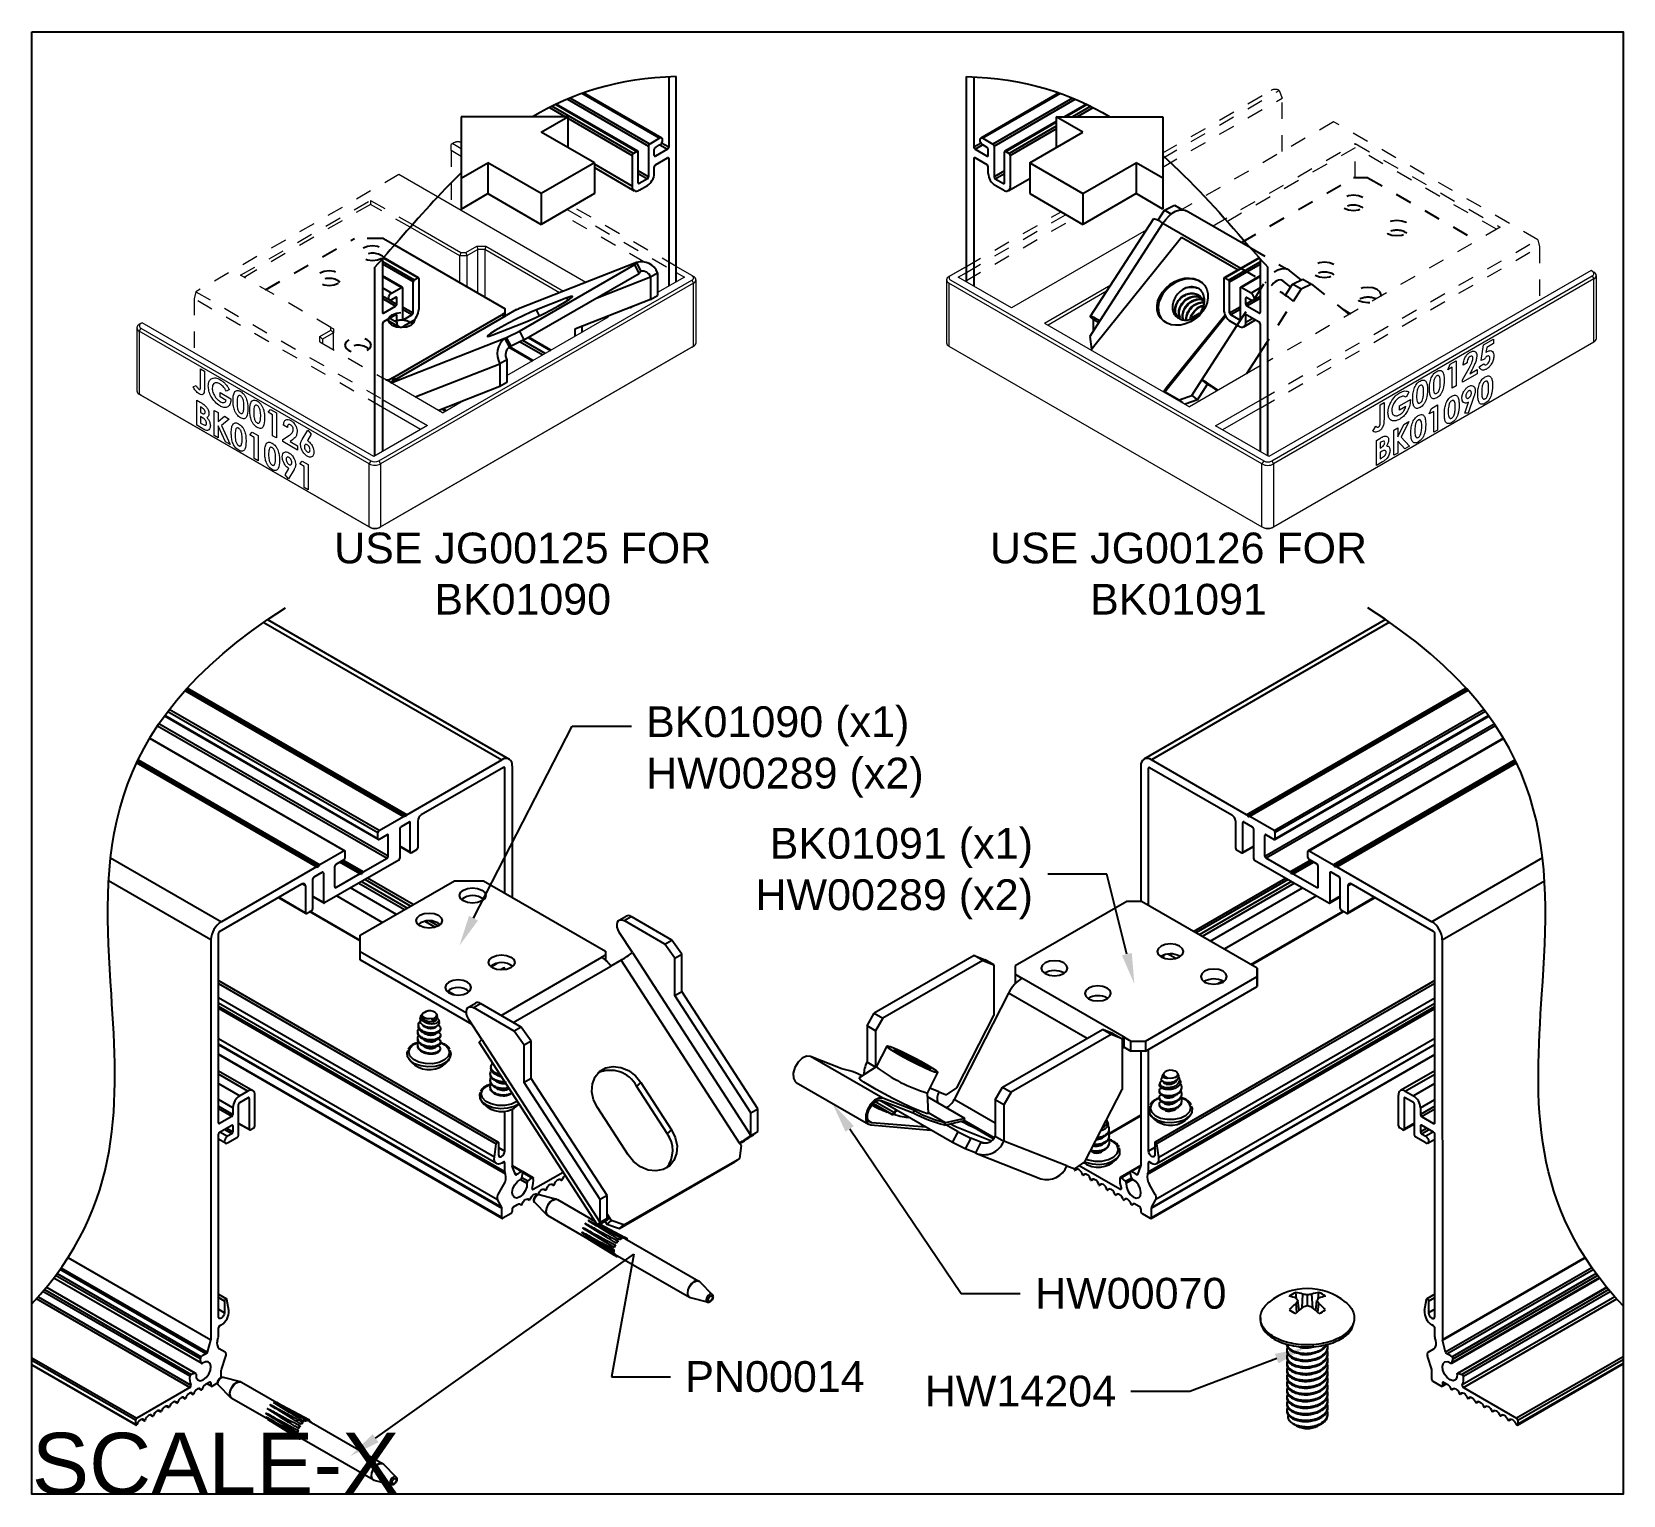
# Model space of a CAD drawing. Extents: x 0 to 9.71, y -8.92 to 0.
import ezdxf
from ezdxf import colors
from ezdxf.entities.mleader import LeaderData, LeaderLine
from ezdxf.math import Vec2, Vec3

# ---------------------------------------------------------------- set-up
doc = ezdxf.new("R2010")
doc.units = 0
doc.header["$LTSCALE"] = 0.5
doc.header["$MEASUREMENT"] = 0
doc.linetypes.add('HIDDEN2', pattern=[0.1875, 0.125, -0.0625])
for name, color, linetype in [('Brackets', 181, 'CONTINUOUS'), ('Dimension', 10, 'CONTINUOUS'), ('FAB DWG', 221, 'CONTINUOUS'), ('Hardware', 242, 'CONTINUOUS'), ('Housing', 150, 'CONTINUOUS')]:
    doc.layers.add(name, color=color, linetype=linetype)
doc.layers.add('Jig', color=41, linetype='CONTINUOUS', lineweight=13)
doc.layers.add('Text-Unprinted', color=131, linetype='CONTINUOUS', plot=False)
doc.styles.add('LSAD_Standard', font='arial.ttf')
doc.styles.get("Standard").update_dxf_attribs({"font": 'arial.ttf'})

msp = doc.modelspace()

# ---------------------------------------------------------------- texts
at = {"layer": 'FAB DWG', "transparency": 16777216, "char_height": 0.1875, "attachment_point": 5}
for s, insert in [('USE JG00125 FOR BK01090', (2.9941, -3.3055)), ('USE JG00126 FOR BK01091', (6.9941, -3.3055))]:
    msp.add_mtext_dynamic_manual_height_columns(s, width=2.949978, gutter_width=0.625, heights=[0], dxfattribs=dict(at, insert=insert))
at = {"layer": 'Text-Unprinted', "ltscale": 0.5, "transparency": 16777216, "style": 'LSAD_Standard'}
msp.add_attdef('SCALE-X', (0, -8.9194), 'XEffectiveScaleFactor', height=0.375, dxfattribs=at)

# ---------------------------------------------------------------- linework, layer by layer
at = {"layer": 'Brackets', "linetype": 'HIDDEN2', "transparency": 16777216}
for p, q in [((7.3787, -1.2843), (8.0611, -0.8902)), ((8.1495, -0.8902), (8.0611, -0.8902)), ((8.1495, -0.8902), (8.8137, -1.2738)), ((1.426, -1.5729), (1.9676, -1.2602)), ((2.1444, -1.2602), (1.9676, -1.2602)), ((7.3522, -1.7897), (7.5221, -1.5271)), ((7.6242, -1.5148), (7.6307, -1.5186)), ((7.6788, -1.557), (7.6307, -1.5186)), ((7.6467, -1.6065), (7.6904, -1.539)), ((7.7435, -1.5137), (7.6712, -1.456)), ((7.6904, -1.539), (7.7527, -1.5093)), ((7.7432, -1.5695), (7.6904, -1.539)), ((7.8055, -1.5399), (7.7432, -1.5695)), ((7.7527, -1.5093), (7.8055, -1.5399)), ((7.8055, -1.5399), (8.0318, -1.7205)), ((7.4926, -1.957), (7.696, -1.6426)), ((7.696, -1.6426), (7.7432, -1.5695)), ((7.9956, -1.6916), (8.0429, -1.719)), ((8.0318, -1.7254), (8.0318, -1.7205))]:
    msp.add_line(p, q, dxfattribs=at)
at = {"layer": 'Brackets', "transparency": 16777216}
for p, q in [((6.9084, -1.0874), (6.9706, -1.0577)), ((6.9706, -1.0577), (7.0179, -1.085)), ((6.8413, -1.1402), (6.4563, -1.7355)), ((6.8678, -1.1501), (6.9084, -1.0874)), ((6.9495, -1.1111), (6.9084, -1.0874)), ((7.4337, -1.3182), (7.0419, -1.0919)), ((6.8989, -1.1672), (6.514, -1.7625)), ((6.8989, -1.1672), (7.3747, -1.442)), ((2.2129, -1.2997), (2.8879, -1.6894)), ((7.3787, -1.2843), (7.3787, -1.2865)), ((3.6881, -1.4077), (2.9675, -1.689)), ((2.974, -1.8262), (3.6778, -1.42)), ((3.6778, -1.42), (3.6881, -1.4077)), ((3.7049, -1.4731), (3.6778, -1.42)), ((3.6881, -1.4077), (3.7153, -1.4608)), ((3.0012, -1.8793), (3.7049, -1.4731)), ((3.448, -1.6214), (3.7746, -1.4935)), ((3.7153, -1.4608), (3.7049, -1.4731)), ((3.7746, -1.4935), (3.8169, -1.4691)), ((3.7746, -1.4935), (3.7746, -1.6325)), ((3.8169, -1.4691), (3.8169, -1.608)), ((3.2639, -1.6228), (3.0775, -1.6957)), ((3.2709, -1.6365), (3.2639, -1.6228)), ((3.7746, -1.6325), (3.312, -1.8137)), ((3.7746, -1.6325), (3.8169, -1.608)), ((2.2011, -2.1104), (2.8659, -1.7266)), ((2.2282, -2.1147), (2.8931, -1.7309)), ((2.8879, -1.7139), (2.8659, -1.7266)), ((2.8879, -1.7139), (2.8879, -1.6894)), ((2.8879, -1.7322), (2.8879, -1.7139)), ((2.9567, -1.6942), (2.8931, -1.7309)), ((2.9567, -1.6942), (2.9675, -1.689)), ((3.096, -1.7319), (3.0775, -1.6957)), ((2.8124, -1.8488), (2.9987, -1.7758)), ((2.896, -1.865), (2.974, -1.8262)), ((2.974, -1.8262), (3.0012, -1.8793)), ((3.312, -1.8137), (3.312, -1.8576)), ((3.3542, -1.7971), (3.3542, -1.8332)), ((6.514, -1.7625), (6.4526, -1.8575)), ((6.5069, -1.7734), (6.4762, -1.7556)), ((6.4762, -1.8209), (6.4762, -1.7556)), ((7.1371, -2.1224), (7.3522, -1.7897)), ((2.191, -2.1411), (2.8858, -1.869)), ((2.8858, -1.869), (2.896, -1.865)), ((2.913, -1.922), (2.8858, -1.869)), ((2.9232, -1.9181), (2.896, -1.865)), ((2.913, -1.922), (2.9232, -1.9181)), ((3.0012, -1.8793), (2.9232, -1.9181)), ((6.4526, -1.8575), (6.4629, -1.9353)), ((6.4629, -1.9353), (6.4636, -1.9357)), ((6.4629, -1.9353), (6.4635, -1.9358)), ((2.3388, -2.2264), (2.8556, -2.024)), ((2.8979, -1.9996), (2.8556, -2.024)), ((2.8556, -2.024), (2.8556, -2.163)), ((2.8979, -1.9996), (2.8979, -2.1385)), ((7.4103, -2.0844), (7.4926, -1.957)), ((2.1599, -2.1231), (2.179, -2.1231)), ((2.2011, -2.1104), (2.179, -2.1231)), ((2.179, -2.1231), (2.179, -2.1342)), ((2.1868, -2.1386), (2.2282, -2.1147)), ((2.2011, -2.1304), (2.2011, -2.1104)), ((7.0757, -2.2174), (7.1371, -2.1224)), ((7.1711, -2.1495), (7.1371, -2.1224)), ((2.8556, -2.163), (2.4822, -2.3092)), ((2.8979, -2.1385), (2.8556, -2.163)), ((6.913, -2.1953), (6.9976, -2.2442)), ((6.9976, -2.2442), (7.0757, -2.2174)), ((7.0757, -2.2174), (7.1096, -2.2445)), ((7.1096, -2.2445), (7.1711, -2.1495)), ((7.0222, -2.2637), (6.9976, -2.2442)), ((7.1096, -2.2445), (7.0339, -2.2705)), ((2.0037, -5.5097), (2.5782, -5.1781)), ((2.5782, -5.1781), (2.755, -5.1781)), ((2.755, -5.1781), (3.4985, -5.6072)), ((6.6793, -5.3033), (5.9969, -5.6971)), ((6.7677, -5.3033), (6.6793, -5.3033)), ((7.4747, -5.7114), (6.7677, -5.3033)), ((3.5826, -5.4175), (3.6248, -5.3931)), ((3.6138, -5.4206), (3.6561, -5.3962)), ((3.8618, -5.5637), (3.6138, -5.4206)), ((3.9041, -5.5393), (3.6561, -5.3962)), ((2.0037, -5.6117), (2.0037, -5.5097)), ((3.664, -5.6158), (3.5854, -5.4943)), ((2.6513, -5.9855), (2.0037, -5.6117)), ((2.0037, -5.6606), (2.0037, -5.6117)), ((3.4985, -5.6072), (3.4985, -5.6317)), ((3.664, -5.6158), (4.3852, -6.731)), ((3.8618, -5.5637), (3.9041, -5.5393)), ((3.9226, -5.6498), (3.8618, -5.5637)), ((3.9648, -5.6254), (3.9041, -5.5393)), ((3.9226, -5.6498), (3.9648, -5.6254)), ((3.9648, -5.8522), (3.9648, -5.6254)), ((2.6854, -6.054), (2.0037, -5.6606)), ((2.8624, -5.9988), (3.4765, -5.6444)), ((2.9366, -6.0416), (3.5309, -5.6987)), ((3.4985, -5.6317), (3.4765, -5.6444)), ((3.4985, -5.6317), (3.4985, -5.6605)), ((3.5945, -5.6619), (3.5309, -5.6987)), ((4.3157, -6.7771), (3.5945, -5.6619)), ((3.9226, -5.8766), (3.9226, -5.6498)), ((5.7487, -5.6336), (5.1384, -5.9858)), ((5.8015, -5.6641), (5.1912, -6.0163)), ((5.8015, -5.6641), (5.7487, -5.6336)), ((5.7487, -5.6336), (5.815, -5.6596)), ((5.8015, -5.6641), (5.8679, -5.69)), ((5.8679, -5.69), (5.815, -5.6596)), ((5.8679, -5.69), (5.8679, -5.9991)), ((5.9969, -5.6971), (5.9969, -5.7481)), ((7.001, -5.6377), (7.0045, -5.6398)), ((7.4747, -5.7624), (7.4747, -5.7114)), ((7.4747, -5.7114), (7.4748, -5.7724)), ((5.9969, -5.7481), (6.0388, -5.7723)), ((5.9969, -5.7481), (5.9969, -5.8066)), ((6.6619, -6.132), (6.0388, -5.7723)), ((6.2939, -5.7397), (6.2974, -5.7419)), ((6.7923, -6.1562), (7.4747, -5.7624)), ((6.7923, -6.2172), (7.4747, -5.8234)), ((7.2662, -5.7907), (7.2696, -5.7929)), ((7.4747, -5.8234), (7.4747, -5.7624)), ((7.4748, -5.7724), (7.4747, -5.8234)), ((3.9226, -5.8766), (3.9648, -5.8522)), ((4.3852, -6.592), (3.9226, -5.8766)), ((4.4275, -6.5676), (3.9648, -5.8522)), ((5.9577, -5.8628), (5.6257, -6.5114)), ((6.4366, -6.1392), (5.9577, -5.8628)), ((6.559, -5.8928), (6.5625, -5.8949)), ((2.6636, -5.9478), (2.7059, -5.9234)), ((2.6948, -5.9509), (2.7371, -5.9265)), ((2.9429, -6.0941), (2.6948, -5.9509)), ((2.9852, -6.0697), (2.7371, -5.9265)), ((5.0942, -6.0623), (5.1384, -5.9858)), ((5.1384, -5.9858), (5.1912, -6.0163)), ((5.1912, -6.0163), (5.147, -6.0928)), ((5.6416, -6.4412), (5.8679, -5.9991)), ((2.745, -6.1462), (2.6664, -6.0247)), ((2.9852, -6.0697), (2.9429, -6.0941)), ((3.0036, -6.1802), (2.9429, -6.0941)), ((3.0459, -6.1558), (2.9852, -6.0697)), ((5.147, -6.0928), (5.0942, -6.0623)), ((5.0942, -6.0623), (5.0942, -6.2835)), ((5.147, -6.0928), (5.147, -6.314)), ((5.9203, -6.4371), (6.5306, -6.0849)), ((6.5835, -6.1154), (6.5306, -6.0849)), ((6.597, -6.1109), (6.5306, -6.0849)), ((6.597, -6.1109), (6.6498, -6.1414)), ((3.4504, -7.2775), (2.7291, -6.1623)), ((2.745, -6.1462), (3.4662, -7.2614)), ((3.0459, -6.1558), (3.0036, -6.1802)), ((3.0036, -6.407), (3.0036, -6.1802)), ((3.0459, -6.3826), (3.0459, -6.1558)), ((6.5835, -6.1154), (5.9731, -6.4676)), ((6.6498, -6.1414), (6.5835, -6.1154)), ((6.6498, -6.1414), (6.6498, -6.4504)), ((6.6619, -6.193), (6.6619, -6.132)), ((6.6619, -6.132), (6.7039, -6.1562)), ((6.6619, -6.193), (6.7039, -6.2172)), ((6.7039, -6.2172), (6.7039, -6.1562)), ((6.7039, -6.1562), (6.7923, -6.1562)), ((6.7923, -6.1562), (6.7923, -6.2172)), ((5.147, -6.314), (5.0942, -6.2835)), ((6.7923, -6.2172), (6.7039, -6.2172)), ((3.0459, -6.3826), (3.0036, -6.407)), ((3.5085, -7.0979), (3.0459, -6.3826)), ((5.147, -6.314), (5.1462, -6.3156)), ((5.148, -6.3144), (5.147, -6.314)), ((3.4662, -7.1223), (3.0036, -6.407)), ((3.7153, -6.4082), (3.6882, -6.4299)), ((3.8745, -6.7181), (3.6882, -6.4299)), ((3.7153, -6.4082), (3.9017, -6.6963)), ((5.5321, -6.4649), (5.4771, -6.4433)), ((5.5321, -6.4649), (5.5793, -6.4834)), ((5.5793, -6.4834), (5.6416, -6.4412)), ((5.8761, -6.5137), (5.9203, -6.4371)), ((5.9203, -6.4371), (5.9731, -6.4676)), ((5.9731, -6.4676), (5.9289, -6.5442)), ((6.4235, -6.8925), (6.6498, -6.4504)), ((3.6365, -6.8494), (3.4502, -6.5612)), ((4.3852, -6.592), (4.4275, -6.5676)), ((4.3852, -6.731), (4.3852, -6.592)), ((4.4275, -6.7066), (4.4275, -6.5676)), ((5.6156, -6.7743), (5.1685, -6.5163)), ((5.8761, -6.6559), (5.6257, -6.5114)), ((5.9289, -6.5442), (5.8761, -6.5137)), ((5.8761, -6.5137), (5.8761, -6.7349)), ((5.9289, -6.5442), (5.9289, -6.7654)), ((3.9017, -6.6963), (3.8745, -6.7181)), ((5.6495, -6.708), (5.576, -6.6656)), ((5.6813, -6.6955), (5.8534, -6.7629)), ((5.8694, -6.7459), (5.6867, -6.6404)), ((4.3259, -6.7928), (4.3155, -6.8707)), ((4.3259, -6.7928), (4.3157, -6.7771)), ((4.3852, -6.731), (4.4275, -6.7066)), ((5.6156, -6.7743), (5.6495, -6.708)), ((5.6936, -6.8131), (5.6156, -6.7743)), ((5.6495, -6.708), (5.7276, -6.7468)), ((5.7276, -6.7468), (5.6936, -6.8131)), ((5.789, -6.7709), (5.7276, -6.7468)), ((5.789, -6.7709), (5.755, -6.8372)), ((5.8029, -6.7763), (5.789, -6.7709)), ((5.8761, -6.7349), (5.9289, -6.7654)), ((6.314, -6.9162), (5.9289, -6.7654)), ((3.6118, -7.2768), (4.3155, -6.8707)), ((4.3155, -6.8707), (4.2884, -6.8924)), ((5.755, -6.8372), (5.6936, -6.8131)), ((5.7685, -6.8437), (6.1535, -6.9945)), ((3.5846, -7.2985), (4.2884, -6.8924)), ((6.314, -6.9162), (6.3612, -6.9348)), ((6.3612, -6.9348), (6.4235, -6.8925)), ((3.5085, -7.0979), (3.4662, -7.1223)), ((3.4662, -7.2614), (3.4662, -7.1223)), ((3.5085, -7.2369), (3.5085, -7.0979)), ((3.5085, -7.2369), (3.4662, -7.2614)), ((3.5236, -7.2343), (3.4964, -7.256)), ((3.4964, -7.256), (3.5066, -7.2717)), ((3.5338, -7.25), (3.5066, -7.2717)), ((3.5066, -7.2717), (3.5846, -7.2985)), ((3.5085, -7.2109), (3.5236, -7.2343)), ((3.5236, -7.2343), (3.5338, -7.25)), ((3.6118, -7.2768), (3.5338, -7.25)), ((3.5846, -7.2985), (3.6118, -7.2768))]:
    msp.add_line(p, q, dxfattribs=at)
at = {"layer": 'Brackets', "linetype": 'HIDDEN2', "ltscale": 0.5, "transparency": 16777216}
for p, q in [((2.1444, -1.2602), (2.2129, -1.2997)), ((7.4337, -1.3182), (7.6564, -1.4479)), ((7.3747, -1.442), (7.5224, -1.5273))]:
    msp.add_line(p, q, dxfattribs=at)
at = {"layer": 'Brackets', "linetype": 'HIDDEN2', "transparency": 16777216, "flags": 128}
for points in [[(8.1177, -1.0107), (8.0917, -1.0007), (8.0611, -0.9971), (8.0305, -1.0007), (8.0046, -1.0107), (7.9872, -1.0257), (7.9811, -1.0434), (7.9872, -1.061), (8.0046, -1.076), (8.0305, -1.086), (8.0611, -1.0896), (8.0917, -1.086), (8.1177, -1.076), (8.135, -1.061), (8.1411, -1.0434), (8.135, -1.0257), (8.1177, -1.0107)], [(8.3829, -1.1638), (8.3569, -1.1538), (8.3263, -1.1503), (8.2957, -1.1538), (8.2697, -1.1638), (8.2524, -1.1788), (8.2463, -1.1965), (8.2524, -1.2142), (8.2697, -1.2292), (8.2957, -1.2392), (8.3263, -1.2427), (8.3569, -1.2392), (8.3829, -1.2292), (8.4002, -1.2142), (8.4063, -1.1965), (8.4002, -1.1788), (8.3829, -1.1638)], [(2.1347, -1.3822), (2.1087, -1.3922), (2.0781, -1.3957), (2.0475, -1.3922), (2.0216, -1.3822), (2.0042, -1.3672), (1.9981, -1.3495), (2.0042, -1.3318), (2.0216, -1.3169), (2.0475, -1.3068), (2.0781, -1.3033), (2.1087, -1.3068), (2.1347, -1.3169), (2.152, -1.3318), (2.1581, -1.3495), (2.152, -1.3672), (2.1347, -1.3822)], [(7.6712, -1.456), (7.6564, -1.4479), (7.639, -1.4448), (7.6197, -1.447), (7.5993, -1.4544), (7.5786, -1.4666), (7.5583, -1.4833), (7.5392, -1.5037), (7.5221, -1.5271)], [(7.9409, -1.4191), (7.915, -1.4091), (7.8843, -1.4055), (7.8537, -1.4091), (7.8278, -1.4191), (7.8104, -1.4341), (7.8043, -1.4517), (7.8104, -1.4694), (7.8278, -1.4844), (7.8537, -1.4944), (7.8843, -1.498), (7.915, -1.4944), (7.9409, -1.4844), (7.9583, -1.4694), (7.9643, -1.4517), (7.9583, -1.4341), (7.9409, -1.4191)], [(1.8695, -1.5352), (1.8436, -1.5453), (1.813, -1.5488), (1.7823, -1.5453), (1.7564, -1.5352), (1.739, -1.5203), (1.733, -1.5026), (1.739, -1.4849), (1.7564, -1.4699), (1.7823, -1.4599), (1.813, -1.4564), (1.8436, -1.4599), (1.8695, -1.4699), (1.8869, -1.4849), (1.893, -1.5026), (1.8869, -1.5203), (1.8695, -1.5352)], [(7.6307, -1.5186), (7.6233, -1.5145), (7.6146, -1.513), (7.605, -1.5141), (7.5947, -1.5178), (7.5843, -1.5239), (7.5742, -1.5322), (7.5646, -1.5425), (7.5593, -1.5494)], [(8.2061, -1.5722), (8.1801, -1.5622), (8.1495, -1.5587), (8.1189, -1.5622), (8.0929, -1.5722), (8.0756, -1.5872), (8.0695, -1.6049), (8.0756, -1.6226), (8.0929, -1.6376), (8.1189, -1.6476), (8.1495, -1.6511), (8.1613, -1.6506)], [(8.2286, -1.6117), (8.2295, -1.6049), (8.2234, -1.5872), (8.2061, -1.5722)], [(2.1764, -1.7621), (2.1749, -1.7577), (2.181, -1.74), (2.1983, -1.7251), (2.2243, -1.715), (2.2549, -1.7115), (2.2855, -1.715), (2.3115, -1.7251), (2.3288, -1.74), (2.3336, -1.754)], [(8.0339, -1.7242), (8.0324, -1.7247), (8.0318, -1.7249)], [(2.0463, -1.9434), (2.0636, -1.9285), (2.0697, -1.9108), (2.0636, -1.8931), (2.0463, -1.8781), (2.0204, -1.8681), (1.9897, -1.8646), (1.9591, -1.8681), (1.9332, -1.8781), (1.9158, -1.8931), (1.9097, -1.9108), (1.9158, -1.9285), (1.9332, -1.9434), (1.9591, -1.9535), (1.9897, -1.957), (2.0204, -1.9535), (2.0463, -1.9434)]]:
    msp.add_lwpolyline(points, dxfattribs=at)
at = {"layer": 'Brackets', "transparency": 16777216, "flags": 128}
for points in [[(6.8989, -1.1672), (6.9161, -1.1438), (6.9352, -1.1234), (6.9555, -1.1067), (6.9762, -1.0945), (6.9966, -1.0871), (7.0159, -1.0849), (7.0332, -1.088), (7.0419, -1.0919)], [(2.9987, -1.7758), (3.0327, -1.7615), (3.0747, -1.7422), (3.1212, -1.7194), (3.1686, -1.6949), (3.213, -1.6708), (3.2507, -1.649), (3.2788, -1.6313), (3.2949, -1.6191), (3.2977, -1.6134), (3.2871, -1.6147), (3.2639, -1.6228)], [(3.0775, -1.6957), (3.0436, -1.71), (3.0016, -1.7294), (2.955, -1.7522), (2.9077, -1.7767), (2.8633, -1.8008), (2.8256, -1.8225), (2.7975, -1.8403), (2.7814, -1.8525), (2.7785, -1.8582), (2.7891, -1.8569), (2.8124, -1.8488)], [(6.514, -1.7625), (6.4946, -1.7516), (6.4787, -1.7432), (6.4666, -1.7377), (6.4591, -1.7351), (6.4562, -1.7358), (6.4582, -1.7395), (6.4649, -1.7462), (6.4762, -1.7556)], [(2.3115, -1.7904), (2.2855, -1.8004), (2.2549, -1.8039), (2.2243, -1.8004), (2.1983, -1.7904), (2.181, -1.7754), (2.1764, -1.7621)], [(2.3336, -1.754), (2.3349, -1.7577), (2.3288, -1.7754), (2.3115, -1.7904)], [(2.7453, -5.3001), (2.7193, -5.3101), (2.6887, -5.3136), (2.6581, -5.3101), (2.6322, -5.3001), (2.6148, -5.2851), (2.6087, -5.2674), (2.6148, -5.2497), (2.6322, -5.2348), (2.6581, -5.2247), (2.6887, -5.2212), (2.7193, -5.2247), (2.7453, -5.2348), (2.7626, -5.2497), (2.7687, -5.2674), (2.7626, -5.2851), (2.7453, -5.3001)], [(2.4801, -5.4531), (2.4542, -5.4631), (2.4236, -5.4666), (2.393, -5.4631), (2.367, -5.4531), (2.3497, -5.4381), (2.3436, -5.4204), (2.3497, -5.4028), (2.367, -5.3878), (2.393, -5.3778), (2.4236, -5.3743), (2.4542, -5.3778), (2.4801, -5.3878), (2.4975, -5.4028), (2.5036, -5.4204), (2.4975, -5.4381), (2.4801, -5.4531)], [(3.5854, -5.4943), (3.5765, -5.4775), (3.5711, -5.4602), (3.5696, -5.4439), (3.5723, -5.4302), (3.5787, -5.4203), (3.5884, -5.4152), (3.6005, -5.4153), (3.6138, -5.4206)], [(2.9221, -5.7082), (2.8961, -5.7182), (2.8655, -5.7217), (2.8349, -5.7182), (2.8089, -5.7082), (2.7916, -5.6932), (2.7855, -5.6755), (2.7916, -5.6578), (2.8089, -5.6429), (2.8349, -5.6329), (2.8655, -5.6293), (2.8961, -5.6329), (2.9221, -5.6429), (2.9394, -5.6578), (2.9455, -5.6755), (2.9394, -5.6932), (2.9221, -5.7082)], [(6.8879, -5.642), (6.9138, -5.652), (6.9444, -5.6555), (6.975, -5.652), (7.001, -5.642), (7.0183, -5.627), (7.0244, -5.6093), (7.0184, -5.5917), (7.001, -5.5767), (6.9751, -5.5667), (6.9445, -5.5632), (6.9138, -5.5667), (6.8879, -5.5767), (6.8705, -5.5917), (6.8644, -5.6093), (6.8705, -5.627), (6.8879, -5.642)], [(6.1807, -5.744), (6.2067, -5.754), (6.2373, -5.7575), (6.2679, -5.754), (6.2939, -5.744), (6.3112, -5.729), (6.3173, -5.7114), (6.3112, -5.6937), (6.2939, -5.6787), (6.2679, -5.6687), (6.2373, -5.6652), (6.2067, -5.6687), (6.1807, -5.6787), (6.1634, -5.6937), (6.1573, -5.7114), (6.1634, -5.729), (6.1807, -5.744)], [(7.153, -5.795), (7.1789, -5.805), (7.2096, -5.8086), (7.2402, -5.805), (7.2661, -5.795), (7.2835, -5.78), (7.2896, -5.7624), (7.2835, -5.7447), (7.2661, -5.7297), (7.2402, -5.7197), (7.2096, -5.7162), (7.179, -5.7197), (7.153, -5.7297), (7.1357, -5.7447), (7.1296, -5.7624), (7.1357, -5.78), (7.153, -5.795)], [(2.6569, -5.8612), (2.6743, -5.8462), (2.6803, -5.8285), (2.6743, -5.8109), (2.6569, -5.7959), (2.631, -5.7859), (2.6003, -5.7824), (2.5697, -5.7859), (2.5438, -5.7959), (2.5264, -5.8109), (2.5203, -5.8285), (2.5264, -5.8462), (2.5438, -5.8612), (2.5697, -5.8712), (2.6003, -5.8747), (2.631, -5.8712), (2.6569, -5.8612)], [(6.4459, -5.8971), (6.4718, -5.9071), (6.5024, -5.9106), (6.533, -5.9071), (6.559, -5.8971), (6.5763, -5.8821), (6.5824, -5.8644), (6.5764, -5.8467), (6.559, -5.8318), (6.5331, -5.8217), (6.5024, -5.8182), (6.4718, -5.8217), (6.4459, -5.8318), (6.4285, -5.8467), (6.4224, -5.8644), (6.4285, -5.8821), (6.4459, -5.8971)], [(2.6664, -6.0247), (2.6576, -6.0079), (2.6521, -5.9906), (2.6507, -5.9743), (2.6533, -5.9606), (2.6598, -5.9507), (2.6695, -5.9455), (2.6815, -5.9456), (2.6948, -5.9509)], [(2.745, -6.1462), (2.736, -6.1537), (2.7306, -6.1591), (2.7291, -6.1621), (2.7291, -6.1623)], [(6.6485, -6.1407), (6.6504, -6.1394), (6.6619, -6.132)], [(3.4502, -6.5612), (3.4269, -6.5139), (3.4163, -6.4642), (3.4192, -6.4162), (3.4353, -6.3737), (3.4633, -6.3402), (3.5011, -6.3184), (3.5454, -6.3101), (3.5928, -6.3159), (3.6394, -6.3355), (3.6813, -6.3671), (3.7153, -6.4082)], [(3.9017, -6.6963), (3.9249, -6.7437), (3.9355, -6.7934), (3.9327, -6.8414), (3.9165, -6.8839), (3.8885, -6.9174), (3.8507, -6.9392), (3.8064, -6.9475), (3.759, -6.9416), (3.7125, -6.9221), (3.6705, -6.8905), (3.6365, -6.8494)], [(3.4964, -7.256), (3.481, -7.2647), (3.4682, -7.2714), (3.4586, -7.2758), (3.4526, -7.2778), (3.4503, -7.2773), (3.4519, -7.2743), (3.4573, -7.2689), (3.4662, -7.2614)], [(3.5236, -7.2343), (3.5159, -7.2386), (3.5095, -7.242), (3.5047, -7.2442), (3.5017, -7.2452), (3.5005, -7.2449), (3.5013, -7.2434), (3.504, -7.2407), (3.5085, -7.2369)]]:
    msp.add_lwpolyline(points, dxfattribs=at)
at = {"layer": 'Brackets', "linetype": 'HIDDEN2', "transparency": 16777216}
for centre, radius, start, end in [((8.0611, -1.1719), 0.115, 58.50133, 121.49867), ((8.3263, -1.3251), 0.115, 58.50133, 121.49867), ((2.0781, -1.4599), 0.1096, 51.70935, 128.29065), ((1.813, -1.613), 0.1096, 51.70935, 128.29065), ((6.6873, -2.9731), 1.6697, 52.83474, 60.00208), ((7.8843, -1.5803), 0.115, 58.50133, 121.49867), ((8.1499, -1.739), 0.12, 66.19914, 120.25686), ((2.2549, -1.8681), 0.1096, 60.99652, 121.33668), ((1.9897, -2.0212), 0.1096, 51.70935, 128.29065)]:
    msp.add_arc(centre, radius, start, end, dxfattribs=at)
at = {"layer": 'Brackets', "transparency": 16777216}
for centre, radius, start, end in [((6.7977, -1.3086), 0.1739, 54.38348, 75.47542), ((3.7199, -1.5067), 0.104, 21.23979, 107.81317), ((3.7246, -1.5138), 0.054, 22.18282, 99.99983), ((2.884, -1.7003), 0.032, 235.59629, 286.55981), ((2.2549, -1.8681), 0.1096, 121.33668, 128.29065), ((2.2549, -1.8681), 0.1096, 51.70935, 60.99652), ((2.9551, -1.9629), 0.1168, 126.41602, 211.52851), ((2.9477, -1.969), 0.0584, 126.41602, 211.52851), ((2.2191, -2.084), 0.032, 235.59629, 286.55981), ((6.1879, -3.7493), 1.8836, 56.16917, 59.74041), ((6.6901, -2.9736), 0.9542, 55.44673, 59.73202), ((2.6887, -5.3779), 0.1096, 51.72711, 128.27289), ((2.4236, -5.5309), 0.1096, 51.72711, 128.27289), ((3.6379, -5.4207), 0.0305, 53.39116, 115.30703), ((3.2631, -5.0875), 0.6632, 299.98114, 307.19015), ((6.9446, -5.7423), 0.1188, 61.66106, 120.45509), ((2.8655, -5.7861), 0.1097, 51.75051, 128.08906), ((3.3886, -5.7869), 0.1674, 31.81698, 58.32665), ((6.2375, -5.8443), 0.1188, 61.66106, 120.45509), ((6.1568, -5.9597), 0.2214, 122.20266, 154.05285), ((7.2097, -5.8953), 0.1188, 61.66106, 120.45509), ((2.6003, -5.939), 0.1096, 51.72711, 128.27289), ((2.7189, -5.951), 0.0305, 53.39116, 115.30703), ((6.5026, -5.9973), 0.1188, 61.66106, 120.45509), ((6.7047, -6.2661), 0.0847, 120.36875, 130.4453), ((5.2547, -6.3661), 0.1805, 152.76928, 178.69136), ((3.5283, -6.5144), 0.1808, 27.84156, 114.66503), ((5.6074, -6.5049), 0.0852, 152.03266, 198.02399), ((5.5343, -6.4697), 0.1005, 295.28887, 335.50034), ((6.2111, -5.3971), 1.4023, 244.21907, 247.80389), ((4.8288, -8.4349), 1.9768, 58.38439, 64.90027), ((3.7363, -6.8219), 0.1729, 321.62022, 36.91674), ((3.9843, -6.2027), 0.6632, 299.98114, 307.19015), ((3.6377, -5.6657), 1.3066, 301.39269, 307.19126), ((5.8077, -6.7184), 0.13, 246.08804, 338.80129), ((5.8154, -6.7113), 0.0651, 246.08804, 338.80129), ((6.1907, -6.8671), 0.1327, 253.74291, 338.27472)]:
    msp.add_arc(centre, radius, start, end, dxfattribs=at)
at = {"layer": 'Dimension', "transparency": 16777216}
for p, q in [((3.2689, -0.5182), (2.6194, -0.5182)), ((2.6194, -0.5182), (2.6194, -1.0807)), ((3.1065, -0.6119), (3.2689, -0.5182)), ((3.2689, -0.5182), (3.2689, -0.7057)), ((6.4111, -0.6119), (6.2487, -0.5182)), ((6.2487, -0.5182), (6.8983, -0.5182)), ((6.2487, -0.5182), (6.2487, -0.7057)), ((6.8983, -0.5182), (6.8983, -1.0807)), ((3.4313, -0.7994), (3.1065, -0.6119)), ((6.0864, -0.7994), (6.4111, -0.6119)), ((2.6194, -0.8932), (2.7817, -0.7994)), ((3.1065, -0.9869), (2.7817, -0.7994)), ((2.7817, -0.7994), (2.7817, -0.9869)), ((3.4313, -0.7994), (3.1065, -0.9869)), ((3.4313, -0.7994), (3.4313, -0.9869)), ((6.0864, -0.7994), (6.4111, -0.9869)), ((6.0864, -0.7994), (6.0864, -0.9869)), ((6.4111, -0.9869), (6.7359, -0.7994)), ((6.8983, -0.8932), (6.7359, -0.7994)), ((6.7359, -0.7994), (6.7359, -0.9869)), ((2.6194, -1.0807), (2.7817, -0.9869)), ((2.7817, -0.9869), (3.1065, -1.1744)), ((3.1065, -0.9869), (3.1065, -1.1744)), ((3.4313, -0.9869), (3.1065, -1.1744)), ((6.0864, -0.9869), (6.4111, -1.1744)), ((6.7359, -0.9869), (6.4111, -1.1744)), ((6.4111, -0.9869), (6.4111, -1.1744)), ((6.8983, -1.0807), (6.7359, -0.9869))]:
    msp.add_line(p, q, dxfattribs=at)
for points in [[(3.9307, -0.273), (3.5749, -0.283), (3.2933, -0.3766), (3.0544, -0.5182)], [(5.7001, -0.273), (6.0558, -0.283), (6.3373, -0.3766), (6.5763, -0.5182)]]:
    msp.add_open_spline(points, degree=3, dxfattribs=at)
for points, knots in [([(6.8983, -0.7551), (7.0754, -0.9105), (7.2818, -1.1454), (7.4882, -1.3803), (7.5386, -1.4361)], [0.7365575, 0.7365575, 0.7365575, 0.7365575, 1, 1.0834941, 1.0834941, 1.0834941, 1.0834941]), ([(2.6194, -0.8593), (2.487, -0.9878), (2.3147, -1.1839), (2.1424, -1.3799), (2.0923, -1.4357)], [0.7939461, 0.7939461, 0.7939461, 0.7939461, 1, 1.0834941, 1.0834941, 1.0834941, 1.0834941]), ([(0, -7.7583), (0.5678, -7.1527), (0.4742, -5.7013), (0.3806, -4.25), (1.5469, -3.5139)], [0.28605, 0.28605, 0.28605, 0.28605, 1, 1.899542, 1.899542, 1.899542, 1.899542]), ([(9.7064, -7.7698), (9.1272, -7.1608), (9.2211, -5.7054), (9.3149, -4.2499), (8.1486, -3.5139)], [0.281514, 0.281514, 0.281514, 0.281514, 1, 1.899542, 1.899542, 1.899542, 1.899542])]:
    msp.add_open_spline(points, degree=3, knots=knots, dxfattribs=at)
at = {"layer": 'FAB DWG', "transparency": 16777216}
msp.add_arc((3.3776, -7.27), 0.00242, 103.59541, 178.81273, dxfattribs=at)
at = {"layer": 'Hardware', "transparency": 16777216}
for p, q in [((6.477, -1.9161), (7.0125, -1.2521)), ((7.0125, -1.2521), (7.3581, -1.4516)), ((6.919, -2.1713), (7.2779, -1.7262)), ((7.2823, -1.7349), (6.9242, -2.1789)), ((7.0765, -1.742), (7.1223, -1.7156)), ((6.4613, -1.9398), (6.477, -1.9161)), ((6.9032, -2.1951), (6.919, -2.1713)), ((6.9242, -2.1789), (6.9107, -2.1994)), ((2.3688, -6.0206), (2.3754, -6.0003)), ((2.3816, -6.0036), (2.3816, -5.9963)), ((2.4168, -5.9701), (2.4053, -5.9746)), ((2.4688, -5.9914), (2.4733, -6.0054)), ((2.3546, -6.1031), (2.3546, -6.098)), ((2.3576, -6.0547), (2.3602, -6.0468)), ((2.4537, -6.1062), (2.4273, -6.1076)), ((2.4437, -6.0202), (2.4419, -6.0181)), ((2.4419, -6.0283), (2.4419, -6.0181)), ((2.4447, -6.0286), (2.4419, -6.0283)), ((2.4447, -6.0286), (2.4437, -6.0202)), ((2.4802, -6.0263), (2.4846, -6.0396)), ((2.4926, -6.0776), (2.4926, -6.0827)), ((2.3546, -6.1439), (2.3546, -6.1388)), ((2.3546, -6.1848), (2.3546, -6.1797)), ((2.4926, -6.1184), (2.4926, -6.1235)), ((2.4926, -6.1593), (2.4926, -6.1644)), ((5.2151, -6.187), (5.1506, -6.3129)), ((2.7997, -6.3097), (2.8023, -6.3019)), ((5.1905, -6.5035), (4.7486, -6.2485)), ((4.9415, -6.3241), (4.7486, -6.2485)), ((2.7966, -6.3582), (2.7966, -6.3531)), ((2.7966, -6.399), (2.7966, -6.3939)), ((5.1508, -6.3127), (5.0463, -6.38)), ((5.4622, -6.4724), (5.5266, -6.3465)), ((6.8961, -6.363), (6.8898, -6.3829)), ((6.9026, -6.3577), (6.9026, -6.3635)), ((6.9272, -6.3819), (6.9178, -6.3761)), ((6.9738, -6.337), (6.9712, -6.3388)), ((6.9933, -6.363), (6.9897, -6.3523)), ((7.0048, -6.3973), (7, -6.3829)), ((2.7966, -6.4398), (2.7966, -6.4347)), ((4.6621, -6.4074), (5.104, -6.6624)), ((5.4688, -6.5963), (5.4623, -6.4721)), ((5.6914, -6.6266), (5.4635, -6.495)), ((6.8763, -6.4585), (6.8763, -6.4637)), ((6.8766, -6.4995), (6.8766, -6.5047)), ((6.8812, -6.4098), (6.8788, -6.4173)), ((7.0142, -6.4421), (7.0141, -6.437)), ((7.0145, -6.4831), (7.0144, -6.478)), ((5.2519, -6.6081), (5.1299, -6.5377)), ((5.2484, -6.6031), (5.1318, -6.5358)), ((5.2576, -6.5916), (5.1436, -6.5259)), ((5.1836, -6.5169), (5.3765, -6.5924)), ((5.3833, -6.5791), (5.1905, -6.5035)), ((5.2576, -6.5916), (5.2484, -6.6031)), ((5.2611, -6.5967), (5.2519, -6.6081)), ((5.3765, -6.5924), (5.3833, -6.5791)), ((5.573, -6.6534), (5.4686, -6.5932)), ((6.8769, -6.5405), (6.8769, -6.5457)), ((7.0148, -6.5241), (7.0148, -6.519)), ((5.1227, -6.6529), (5.1029, -6.6415)), ((5.1174, -6.6666), (5.483, -6.6978)), ((5.4543, -6.6812), (5.1227, -6.6529)), ((5.2519, -6.6081), (5.2484, -6.6031)), ((5.5662, -6.6668), (5.573, -6.6534)), ((5.5662, -6.6668), (5.5678, -6.6674)), ((5.5678, -6.6674), (5.6883, -6.6401)), ((5.6914, -6.6266), (5.573, -6.6534)), ((5.6883, -6.6401), (5.6914, -6.6266)), ((6.5628, -6.6523), (6.558, -6.638)), ((6.5722, -6.6972), (6.5721, -6.6921)), ((6.5725, -6.7382), (6.5724, -6.7331)), ((6.5728, -6.7792), (6.5727, -6.7741)), ((3.1436, -7.2171), (3.0676, -7.1402)), ((3.0955, -7.0919), (3.2001, -7.1192)), ((3.2066, -7.1218), (3.4343, -7.2532)), ((3.3908, -7.3609), (3.1491, -7.2214)), ((3.3973, -7.25), (3.5953, -7.356)), ((3.4375, -7.2581), (3.4158, -7.2453)), ((3.4173, -7.2447), (3.4349, -7.2541)), ((3.4674, -7.2716), (3.6152, -7.3507)), ((3.5463, -7.4408), (3.3555, -7.3224)), ((3.4627, -7.3593), (3.3607, -7.296)), ((3.5517, -7.4608), (3.3609, -7.3423)), ((3.4404, -7.3015), (3.5753, -7.3737)), ((3.5517, -7.4146), (3.4622, -7.3591)), ((3.6165, -7.3584), (4.068, -7.6189)), ((3.6166, -7.352), (3.6299, -7.3591)), ((3.5663, -7.4692), (3.5534, -7.4612)), ((4.0105, -7.7186), (3.559, -7.458)), ((4.0735, -7.6232), (4.1495, -7.7002)), ((4.1216, -7.7485), (4.017, -7.7212)), ((1.1668, -8.2052), (1.2714, -8.2325)), ((1.2779, -8.2351), (1.4939, -8.3598)), ((1.2148, -8.3304), (1.1389, -8.2535)), ((1.486, -8.488), (1.2204, -8.3347)), ((1.6184, -8.5446), (1.4276, -8.4262)), ((1.4764, -8.3597), (1.6744, -8.4657)), ((1.4792, -8.3858), (1.6537, -8.4792)), ((1.4949, -8.3596), (1.6929, -8.4656)), ((1.6197, -8.5677), (1.4289, -8.4493)), ((1.6312, -8.5809), (1.4404, -8.4625)), ((1.6909, -8.4735), (2.1392, -8.7323)), ((1.6942, -8.4734), (1.7044, -8.4788)), ((1.624, -8.5674), (1.6309, -8.5714)), ((2.0818, -8.8319), (1.6334, -8.5731)), ((2.1448, -8.7366), (2.2208, -8.8135)), ((2.1929, -8.8618), (2.0882, -8.8345))]:
    msp.add_line(p, q, dxfattribs=at)
at = {"layer": 'Hardware', "linetype": 'Continuous', "lineweight": 25, "transparency": 16777216}
for p, q in [((7.7141, -7.7269), (7.7094, -7.6888)), ((7.7158, -7.8101), (7.7109, -7.7552)), ((7.7293, -7.7981), (7.7222, -7.7367)), ((7.7476, -7.7829), (7.7524, -7.6991)), ((7.7802, -7.7702), (7.7802, -7.7032)), ((7.8128, -7.7829), (7.808, -7.6991)), ((7.8311, -7.7981), (7.8383, -7.7367)), ((7.8446, -7.8101), (7.8495, -7.7552)), ((7.8463, -7.7269), (7.851, -7.6888)), ((7.4937, -7.8432), (7.4937, -7.8554)), ((7.7333, -7.7946), (7.7286, -7.7918)), ((7.8319, -7.7918), (7.8271, -7.7946)), ((8.0667, -7.8554), (8.0667, -7.8432)), ((7.6552, -8.0384), (7.6552, -8.045)), ((7.9052, -8.0245), (7.9052, -8.018)), ((7.6552, -8.0793), (7.6552, -8.0858)), ((7.6552, -8.1201), (7.6552, -8.1266)), ((7.9052, -8.0654), (7.9052, -8.0588)), ((7.9052, -8.1062), (7.9052, -8.0997)), ((7.9052, -8.147), (7.9052, -8.1405)), ((7.6552, -8.1609), (7.6552, -8.1674)), ((7.6552, -8.2017), (7.6552, -8.2083)), ((7.6552, -8.2426), (7.6552, -8.2491)), ((7.9052, -8.1878), (7.9052, -8.1813)), ((7.9052, -8.2287), (7.9052, -8.2222)), ((7.6552, -8.2834), (7.6552, -8.2899)), ((7.6552, -8.3242), (7.6552, -8.3307)), ((7.9052, -8.2695), (7.9052, -8.263)), ((7.9052, -8.3103), (7.9052, -8.3038)), ((7.9052, -8.3512), (7.9052, -8.3446)), ((7.6552, -8.3651), (7.6552, -8.3716)), ((7.6552, -8.4059), (7.6552, -8.4124)), ((7.9052, -8.392), (7.9052, -8.3855)), ((7.9052, -8.4328), (7.9052, -8.4263)), ((7.6943, -8.4896), (7.7131, -8.5005)), ((7.7147, -8.5014), (7.7183, -8.5035)), ((7.8421, -8.5035), (7.849, -8.4996)), ((7.8672, -8.489), (7.8686, -8.4882))]:
    msp.add_line(p, q, dxfattribs=at)
at = {"layer": 'Hardware', "transparency": 16777216, "flags": 128}
for points in [[(2.4419, -6.0181), (2.426, -6.0205), (2.4098, -6.0192), (2.3957, -6.0144), (2.3858, -6.0069), (2.3817, -5.9978), (2.3839, -5.9884), (2.3922, -5.9803), (2.4053, -5.9746)], [(2.4437, -6.0202), (2.4568, -6.0147), (2.4658, -6.0069), (2.4695, -5.9978), (2.4675, -5.9885), (2.46, -5.9802), (2.448, -5.9739), (2.433, -5.9704), (2.4168, -5.9701)], [(2.4924, -6.1647), (2.5185, -6.1785), (2.5398, -6.2), (2.5469, -6.2244), (2.5391, -6.2485), (2.5172, -6.2697), (2.484, -6.2852), (2.4434, -6.2932), (2.4004, -6.2928), (2.3601, -6.284), (2.3273, -6.2678), (2.3061, -6.2463), (2.299, -6.2219), (2.3068, -6.1978), (2.3286, -6.1766), (2.3607, -6.1615)], [(5.276, -6.2296), (5.3147, -6.2512), (5.358, -6.2741), (5.4023, -6.2964), (5.444, -6.3163), (5.4798, -6.3322), (5.5068, -6.3427), (5.5228, -6.3472), (5.5264, -6.3451), (5.5175, -6.3366), (5.4967, -6.3225), (5.4657, -6.3039), (5.427, -6.2823), (5.3837, -6.2594), (5.3394, -6.2371), (5.2977, -6.2172), (5.2619, -6.2014), (5.2349, -6.1908), (5.2189, -6.1864), (5.2152, -6.1885), (5.2242, -6.1969), (5.245, -6.211), (5.276, -6.2296)], [(5.2662, -6.2101), (5.2595, -6.2101), (5.2659, -6.2167), (5.2846, -6.2292), (5.3134, -6.2461), (5.349, -6.2654), (5.3871, -6.2849), (5.4234, -6.3023), (5.4535, -6.3155), (5.4738, -6.3229), (5.4821, -6.3238), (5.4773, -6.318), (5.46, -6.3061), (5.4322, -6.2896), (5.3972, -6.2705), (5.3591, -6.2509), (5.3224, -6.2332)], [(2.5495, -6.2125), (2.5565, -6.2349), (2.5505, -6.2598), (2.5307, -6.2822), (2.4991, -6.2996), (2.4593, -6.3102), (2.4156, -6.3128), (2.3726, -6.3071), (2.3351, -6.2937), (2.3071, -6.2742), (2.2916, -6.2505), (2.2903, -6.2253), (2.2952, -6.2129)], [(4.7486, -6.2485), (4.7253, -6.2476), (4.699, -6.2604), (4.6741, -6.2849), (4.6549, -6.3169), (4.6445, -6.3509), (4.6449, -6.3812), (4.6558, -6.4026), (4.6621, -6.4074)], [(5.4688, -6.5963), (5.4681, -6.5975), (5.4573, -6.5967), (5.4338, -6.589), (5.3991, -6.575), (5.3554, -6.5555), (5.3055, -6.5317), (5.2525, -6.5053), (5.1998, -6.4777), (5.1507, -6.4509), (5.1084, -6.4265), (5.0756, -6.4061), (5.0542, -6.3908), (5.0458, -6.3818), (5.0463, -6.38)], [(6.9712, -6.3388), (6.9568, -6.3344), (6.9405, -6.3336), (6.9249, -6.3363), (6.9122, -6.3423), (6.9044, -6.3506), (6.9028, -6.3599), (6.9075, -6.3689), (6.9178, -6.3761)], [(6.9738, -6.337), (6.9843, -6.344), (6.9899, -6.3527), (6.9898, -6.362), (6.984, -6.3707), (6.9734, -6.3778), (6.9591, -6.3823), (6.9431, -6.3838), (6.9272, -6.3819)], [(2.9719, -6.5377), (2.9412, -6.5547), (2.9014, -6.5653), (2.8577, -6.5679), (2.8147, -6.5622), (2.7772, -6.5488), (2.7492, -6.5292), (2.7337, -6.5056), (2.7324, -6.4804), (2.7373, -6.468)], [(2.9619, -6.5222), (2.9593, -6.5247), (2.9261, -6.5403), (2.8855, -6.5483), (2.8425, -6.5479), (2.8021, -6.539), (2.7694, -6.5229), (2.7482, -6.5013), (2.741, -6.477), (2.7489, -6.4528), (2.7707, -6.4317), (2.8028, -6.4166)], [(5.1905, -6.5035), (5.1672, -6.5026), (5.1409, -6.5155), (5.116, -6.54), (5.0967, -6.5719), (5.0864, -6.6059), (5.0868, -6.6362), (5.0977, -6.6576), (5.1174, -6.6666)], [(6.8766, -6.504), (6.8505, -6.5178), (6.8292, -6.5393), (6.8221, -6.5637), (6.8299, -6.5878), (6.8518, -6.609), (6.885, -6.6245), (6.9255, -6.6325), (6.9686, -6.6321), (7.0089, -6.6233), (7.0417, -6.6071), (7.0629, -6.5856), (7.07, -6.5612), (7.0622, -6.5371), (7.0404, -6.5159), (7.0083, -6.5008)], [(5.1227, -6.6529), (5.1062, -6.6454), (5.0971, -6.6276), (5.0968, -6.6023), (5.1054, -6.5739), (5.1215, -6.5473), (5.1423, -6.5268), (5.1642, -6.5161), (5.1836, -6.5169)], [(6.8195, -6.5518), (6.8125, -6.5742), (6.8185, -6.5991), (6.8383, -6.6215), (6.8699, -6.6389), (6.9097, -6.6495), (6.9534, -6.6521), (6.9964, -6.6464), (7.0339, -6.633), (7.0619, -6.6135), (7.0774, -6.5898), (7.0787, -6.5646), (7.0738, -6.5522)], [(6.4326, -6.8747), (6.443, -6.8795), (6.4835, -6.8876), (6.5266, -6.8872), (6.5669, -6.8783), (6.5997, -6.8622), (6.6209, -6.8406), (6.628, -6.8163), (6.6202, -6.7921), (6.5984, -6.771), (6.5663, -6.7558)], [(6.4239, -6.8918), (6.4279, -6.894), (6.4677, -6.9046), (6.5114, -6.9072), (6.5544, -6.9015), (6.5919, -6.8881), (6.6199, -6.8685), (6.6354, -6.8449), (6.6367, -6.8197), (6.6318, -6.8073)], [(3.0676, -7.1402), (3.0653, -7.1368), (3.0638, -7.1288), (3.0653, -7.1191), (3.0696, -7.1091), (3.0761, -7.1004), (3.0837, -7.0942), (3.0914, -7.0916), (3.0955, -7.0919)], [(3.2001, -7.1192), (3.1918, -7.1186), (3.1763, -7.124), (3.1608, -7.1365), (3.1477, -7.1542), (3.1389, -7.1744), (3.1358, -7.1941)], [(3.1491, -7.2214), (3.1491, -7.2214), (3.1403, -7.2113), (3.1372, -7.1951), (3.1403, -7.1753), (3.1491, -7.155), (3.1623, -7.1372), (3.1779, -7.1247), (3.1934, -7.1193), (3.2066, -7.1218)], [(3.1358, -7.1941), (3.1389, -7.2102), (3.1436, -7.2171)], [(3.5763, -7.3746), (3.5746, -7.3735), (3.5724, -7.3735), (3.57, -7.3748), (3.5677, -7.377), (3.5659, -7.3799), (3.5648, -7.3831), (3.5645, -7.386), (3.5653, -7.3883)], [(3.5972, -7.3599), (3.5967, -7.3575), (3.5953, -7.356), (3.5932, -7.3557), (3.5909, -7.3565), (3.5885, -7.3584), (3.5864, -7.3611), (3.585, -7.3642), (3.5845, -7.3673)], [(3.6164, -7.3587), (3.6172, -7.3556), (3.6169, -7.3529), (3.6158, -7.3511), (3.614, -7.3503), (3.6117, -7.3507), (3.6093, -7.3523), (3.6071, -7.3547), (3.6054, -7.3577)], [(3.6312, -7.3669), (3.6316, -7.3652), (3.6318, -7.3623), (3.631, -7.3601), (3.6294, -7.3589), (3.6272, -7.3589), (3.6248, -7.36), (3.6227, -7.362)], [(3.5507, -7.4258), (3.5483, -7.4278), (3.5463, -7.4306), (3.545, -7.4337), (3.5445, -7.4367), (3.545, -7.4392), (3.5463, -7.4408), (3.5483, -7.4412), (3.5507, -7.4405)], [(3.5593, -7.3987), (3.5569, -7.3992), (3.5545, -7.4008), (3.5523, -7.4033), (3.5507, -7.4064), (3.55, -7.4095), (3.5501, -7.4122), (3.5511, -7.4142), (3.5529, -7.4151)], [(3.5529, -7.4487), (3.5511, -7.4517), (3.5501, -7.4548), (3.55, -7.4577), (3.5507, -7.4599), (3.5523, -7.4611), (3.5545, -7.4611), (3.5569, -7.4599), (3.5593, -7.4578)], [(3.5652, -7.4615), (3.5645, -7.4643), (3.5648, -7.467), (3.5659, -7.4689), (3.5677, -7.4697), (3.57, -7.4693), (3.5724, -7.4677), (3.5737, -7.4665)], [(4.068, -7.6189), (4.0548, -7.6164), (4.0392, -7.6218), (4.0237, -7.6343), (4.0105, -7.6521), (4.0016, -7.6725), (3.9986, -7.6922)], [(4.017, -7.7212), (4.0121, -7.7192), (4.0033, -7.7091), (4.0003, -7.693), (4.0033, -7.6733), (4.0121, -7.6531), (4.0252, -7.6354), (4.0407, -7.6229), (4.0562, -7.6175), (4.0694, -7.62), (4.0735, -7.6232)], [(3.9986, -7.6922), (4.0016, -7.7084), (4.0105, -7.7185), (4.0105, -7.7186)], [(4.1495, -7.7002), (4.1474, -7.6986), (4.141, -7.6974), (4.1333, -7.7), (4.1257, -7.7062), (4.1192, -7.7149), (4.1149, -7.7249), (4.1134, -7.7346), (4.1149, -7.7425), (4.1192, -7.7475), (4.1216, -7.7485)], [(4.1519, -7.7187), (4.1509, -7.7251), (4.1481, -7.7316), (4.1439, -7.7373), (4.1389, -7.7413), (4.1339, -7.7431), (4.1296, -7.7423), (4.1268, -7.739), (4.1258, -7.7338), (4.1268, -7.7275), (4.1296, -7.7209), (4.1339, -7.7152), (4.1389, -7.7112), (4.1439, -7.7094), (4.1481, -7.7103), (4.1509, -7.7135), (4.1519, -7.7187)], [(1.1389, -8.2535), (1.1371, -8.2511), (1.1351, -8.2436), (1.1361, -8.2341), (1.14, -8.2241), (1.1462, -8.215), (1.1537, -8.2084), (1.1615, -8.2051), (1.1668, -8.2052)], [(1.2204, -8.3347), (1.2127, -8.3267), (1.2086, -8.3114), (1.2106, -8.292), (1.2186, -8.2716), (1.2312, -8.2532), (1.2465, -8.2396), (1.2622, -8.2329), (1.276, -8.2342), (1.2779, -8.2351)], [(1.624, -8.529), (1.6216, -8.5305), (1.6193, -8.5329), (1.6176, -8.5359), (1.6167, -8.539), (1.6167, -8.5419), (1.6176, -8.544), (1.6193, -8.545), (1.6215, -8.5449)], [(1.6362, -8.5022), (1.634, -8.5021), (1.6316, -8.5032), (1.6293, -8.5053), (1.6273, -8.5081), (1.6261, -8.5112), (1.6258, -8.5142), (1.6263, -8.5166), (1.6278, -8.5181)], [(1.6553, -8.481), (1.654, -8.4793), (1.652, -8.4788), (1.6497, -8.4794), (1.6473, -8.4812), (1.6452, -8.4838), (1.6437, -8.4869), (1.643, -8.49), (1.6432, -8.4926)], [(1.6762, -8.4711), (1.6762, -8.4683), (1.6752, -8.4663), (1.6734, -8.4654), (1.6712, -8.4656), (1.6688, -8.467), (1.6665, -8.4693), (1.6648, -8.4723), (1.6638, -8.4754)], [(1.6935, -8.475), (1.6946, -8.4721), (1.6948, -8.4692), (1.6942, -8.4668), (1.6927, -8.4655), (1.6906, -8.4653), (1.6882, -8.4662), (1.6858, -8.4683), (1.6839, -8.4711)], [(1.7063, -8.4824), (1.706, -8.4808), (1.7048, -8.4791), (1.7029, -8.4784), (1.7006, -8.479), (1.7005, -8.479)], [(1.6221, -8.5544), (1.62, -8.557), (1.6186, -8.5601), (1.6179, -8.5632), (1.6183, -8.5658), (1.6195, -8.5675), (1.6214, -8.5682), (1.6237, -8.5676), (1.6261, -8.5659)], [(1.6309, -8.5714), (1.6297, -8.5745), (1.6294, -8.5774), (1.6301, -8.5798), (1.6316, -8.5811), (1.6337, -8.5813), (1.6361, -8.5803), (1.6385, -8.5783), (1.6397, -8.5767)], [(2.0882, -8.8345), (2.0853, -8.8335), (2.0757, -8.8246), (2.0716, -8.8093), (2.0737, -8.79), (2.0816, -8.7697), (2.0941, -8.7513), (2.1094, -8.7378), (2.1251, -8.7311), (2.1387, -8.7324), (2.1448, -8.7366)], [(2.1392, -8.7323), (2.1373, -8.7313), (2.1236, -8.7301), (2.1079, -8.7367), (2.0925, -8.7503), (2.0799, -8.7687)], [(2.0799, -8.7687), (2.072, -8.7892), (2.0699, -8.8085), (2.074, -8.8239), (2.0818, -8.8319)], [(2.2208, -8.8135), (2.2178, -8.8114), (2.211, -8.8108), (2.2033, -8.8141), (2.1958, -8.8208), (2.1896, -8.8298), (2.1857, -8.8399), (2.1847, -8.8494), (2.1867, -8.8569), (2.1914, -8.8613), (2.1929, -8.8618)], [(2.22, -8.8439), (2.2159, -8.8498), (2.211, -8.8541), (2.2059, -8.8563), (2.2015, -8.8559), (2.1984, -8.853), (2.1971, -8.8481), (2.1978, -8.8419), (2.2003, -8.8353), (2.2044, -8.8294), (2.2093, -8.825), (2.2144, -8.8229), (2.2188, -8.8233), (2.2219, -8.8261), (2.2232, -8.8311), (2.2225, -8.8373), (2.22, -8.8439)]]:
    msp.add_lwpolyline(points, dxfattribs=at)
at = {"layer": 'Hardware', "linetype": 'Continuous', "lineweight": 25, "transparency": 16777216, "flags": 128}
for points in [[(8.0129, -7.7466), (8.0129, -7.7467), (8.0216, -7.7541), (8.0296, -7.7618), (8.0369, -7.7697), (8.0434, -7.7778), (8.0491, -7.7861), (8.0541, -7.7946), (8.0582, -7.8033), (8.0616, -7.812), (8.0641, -7.8208), (8.0658, -7.8298), (8.0666, -7.8387), (8.0666, -7.8477), (8.0658, -7.8566), (8.0641, -7.8655), (8.0616, -7.8743), (8.0582, -7.8831), (8.0541, -7.8917), (8.0491, -7.9002), (8.0434, -7.9085), (8.0369, -7.9167), (8.0296, -7.9246), (8.0216, -7.9322), (8.0129, -7.9397), (8.0035, -7.9468), (7.9935, -7.9536), (7.9828, -7.9601), (7.9715, -7.9663), (7.9597, -7.9721), (7.9474, -7.9775), (7.9345, -7.9825), (7.9212, -7.9871), (7.9075, -7.9913), (7.8934, -7.9951), (7.879, -7.9984), (7.8643, -8.0013), (7.8494, -8.0037), (7.8342, -8.0056), (7.8189, -8.0071), (7.8035, -8.008), (7.788, -8.0085), (7.7724, -8.0085), (7.757, -8.008), (7.7415, -8.0071), (7.7262, -8.0056), (7.7111, -8.0037), (7.6961, -8.0013), (7.6814, -7.9984), (7.667, -7.9951), (7.6529, -7.9913), (7.6392, -7.9871), (7.6259, -7.9825), (7.6131, -7.9775), (7.6007, -7.9721), (7.5889, -7.9663), (7.5776, -7.9601), (7.567, -7.9536), (7.5569, -7.9468), (7.5475, -7.9397), (7.5388, -7.9322), (7.5308, -7.9246), (7.5235, -7.9167), (7.517, -7.9085), (7.5113, -7.9002), (7.5063, -7.8917), (7.5022, -7.8831), (7.4988, -7.8743), (7.4963, -7.8655), (7.4947, -7.8566), (7.4938, -7.8477), (7.4938, -7.8387), (7.4947, -7.8298), (7.4963, -7.8208), (7.4988, -7.812), (7.5022, -7.8033), (7.5063, -7.7946), (7.5113, -7.7861), (7.517, -7.7778), (7.5235, -7.7697), (7.5308, -7.7618), (7.5388, -7.7541), (7.5475, -7.7467), (7.5476, -7.7466)], [(7.4937, -7.8554), (7.4938, -7.8599), (7.4947, -7.8688), (7.4963, -7.8777), (7.4988, -7.8866), (7.5022, -7.8953), (7.5063, -7.904), (7.5113, -7.9125), (7.517, -7.9208), (7.5235, -7.9289), (7.5308, -7.9368), (7.5388, -7.9445), (7.5475, -7.9519), (7.5569, -7.959), (7.567, -7.9659), (7.5776, -7.9724), (7.5889, -7.9785), (7.6007, -7.9843), (7.6131, -7.9898), (7.6259, -7.9948), (7.6392, -7.9994), (7.6529, -8.0036), (7.667, -8.0074), (7.6814, -8.0107), (7.6961, -8.0135), (7.7111, -8.0159), (7.7262, -8.0179), (7.7415, -8.0193), (7.757, -8.0203), (7.7724, -8.0208), (7.788, -8.0208), (7.8035, -8.0203), (7.8189, -8.0193), (7.8342, -8.0179), (7.8494, -8.0159), (7.8643, -8.0135), (7.879, -8.0107), (7.8934, -8.0074), (7.9075, -8.0036), (7.9212, -7.9994), (7.9345, -7.9948), (7.9474, -7.9898), (7.9597, -7.9843), (7.9715, -7.9785), (7.9828, -7.9724)]]:
    msp.add_lwpolyline(points, dxfattribs=at)
at = {"layer": 'Hardware', "transparency": 16777216}
for centre, radius, start, end in [((7.0725, -1.6546), 0.0991, 61.63699, 110.24198), ((7.0366, -1.6851), 0.0733, 241.63699, 290.24198), ((2.4224, -6.0043), 0.1034, 244.17275, 272.7143), ((2.4608, -6.1987), 0.0317, 297.54981, 1.62884), ((5.1304, -6.6219), 0.4336, 63.71155, 71.74095), ((2.4233, -6.1788), 0.151, 214.0974, 295.04147), ((2.4233, -6.1788), 0.151, 295.04147, 325.04038), ((2.8644, -6.2594), 0.1034, 244.17275, 266.80251), ((4.8429, -6.7948), 0.481, 62.52834, 78.17594), ((5.736, -5.5534), 0.9589, 232.37688, 253.40857), ((2.9028, -6.4538), 0.0317, 297.54981, 326.02503), ((2.8653, -6.4339), 0.151, 214.0974, 295.04147), ((2.8653, -6.4339), 0.151, 295.04147, 315.56311), ((5.3295, -6.6454), 0.0898, 129.55315, 143.19811), ((5.3081, -6.624), 0.0543, 124.35227, 149.79558), ((5.7691, -5.8697), 0.8225, 241.49091, 255.71565), ((5.7759, -5.8564), 0.8225, 241.49091, 255.71565), ((6.9276, -6.5582), 0.0243, 196.9558, 250.13178), ((6.9457, -6.5181), 0.151, 214.95962, 244.95853), ((6.9457, -6.5181), 0.151, 244.95853, 325.9026), ((6.5037, -6.7732), 0.151, 244.95853, 325.9026), ((6.4856, -6.8133), 0.0243, 196.9558, 250.13178), ((6.5037, -6.7732), 0.151, 234.97888, 244.95853), ((3.397, -7.2517), 0.00172, 81.23054, 169.46761), ((3.4169, -7.246), 0.00134, 76.1636, 147.94656), ((3.3569, -7.3213), 0.00172, 130.53847, 218.77488), ((3.3618, -7.3414), 0.00129, 150.44642, 225.44772), ((3.363, -7.2953), 0.00242, 121.19363, 196.39657), ((3.6426, -7.4391), 0.0925, 135.7519, 146.65625), ((3.6176, -7.41), 0.054, 112.17795, 127.80443), ((3.6089, -7.3808), 0.0233, 71.17141, 98.584), ((3.6043, -7.4332), 0.0541, 172.19091, 187.80909), ((3.642, -7.4402), 0.0926, 153.34394, 164.24626), ((3.5746, -7.4402), 0.0234, 201.39331, 228.79329), ((1.2713, -8.2898), 0.0573, 89.8726, 160.59263), ((1.2586, -8.3023), 0.0521, 142.76876, 212.75875), ((1.4292, -8.4251), 0.00192, 126.29441, 214.59427), ((1.439, -8.3987), 0.00256, 116.17917, 188.12432), ((1.4557, -8.3753), 0.00213, 92.69757, 175.47314), ((1.4761, -8.3614), 0.00164, 81.24006, 160.27355), ((1.4946, -8.3607), 0.00112, 71.15607, 140.85517), ((1.43, -8.4483), 0.00149, 143.20625, 221.85143), ((1.441, -8.4617), 0.000994, 167.67902, 231.18795), ((1.6917, -8.5478), 0.0703, 164.52237, 177.63093), ((1.7189, -8.556), 0.0987, 146.92922, 157.37427), ((1.7048, -8.5442), 0.0803, 128.09297, 140.07774), ((1.6827, -8.5099), 0.0394, 99.4703, 118.78796), ((1.6809, -8.4909), 0.02, 60.20725, 81.6398), ((1.6533, -8.5498), 0.0316, 188.26362, 210.65363), ((1.643, -8.5564), 0.0193, 230.86661, 239.99837)]:
    msp.add_arc(centre, radius, start, end, dxfattribs=at)
at = {"layer": 'Hardware', "linetype": 'Continuous', "lineweight": 25, "transparency": 16777216}
for centre, radius, start, end in [((7.7802, -8.0363), 0.3715, 51.22859, 128.77141), ((7.75, -7.8048), 0.1229, 109.31216, 130.68247), ((7.6275, -7.9412), 0.2335, 69.07363, 79.54712), ((7.9932, -8.0996), 0.4454, 129.32967, 136.54721), ((7.6797, -7.9067), 0.22, 70.69161, 82.24801), ((7.4975, -7.9109), 0.2843, 37.79582, 41.34558), ((8.0414, -7.943), 0.3802, 147.1229, 150.38332), ((7.7127, -8.0717), 0.3746, 79.61927, 83.91241), ((7.8477, -8.0717), 0.3746, 96.08759, 100.38073), ((7.8807, -7.9067), 0.22, 97.75199, 109.30839), ((8.0629, -7.9109), 0.2843, 138.65442, 142.20418), ((7.519, -7.943), 0.3802, 29.61668, 32.8771), ((7.9329, -7.9412), 0.2335, 100.45288, 110.92637), ((7.5672, -8.0996), 0.4454, 43.45279, 50.67033), ((7.8104, -7.8048), 0.1229, 49.31753, 70.68784), ((7.75, -7.7002), 0.1229, 229.31753, 250.68784), ((8.0899, -8.2152), 0.5515, 127.73671, 133.63986), ((7.9136, -8.2326), 0.4813, 106.09516, 109.5689), ((7.6468, -8.2326), 0.4813, 70.4311, 73.90484), ((7.4705, -8.2152), 0.5515, 46.36014, 52.26329), ((7.8104, -7.7002), 0.1229, 289.31216, 310.68247), ((7.9256, -7.8428), 0.1417, 293.81015, 354.86971), ((7.7802, -8.3849), 0.1338, 242.44866, 297.54596), ((7.7831, -8.3327), 0.177, 264.50891, 302.38724)]:
    msp.add_arc(centre, radius, start, end, dxfattribs=at)
at = {"layer": 'Hardware', "transparency": 16777216}
msp.add_ellipse((7.0189, -1.6458), major_axis=(0.1353, 0.0985), ratio=0.778668, dxfattribs=at)
for centre, major_axis, ratio, start_param, end_param in [((7.0258, -1.6513), (0.1353, 0.0985), 0.778668, 0.210658, 3.35225), ((5.2244, -6.5529), (0.155, -0.0592), 0.214262, 4.086018, 4.753401), ((5.2244, -6.5529), (0.155, -0.0592), 0.214262, 5.005199, 5.729549)]:
    msp.add_ellipse(centre, major_axis=major_axis, ratio=ratio, start_param=start_param, end_param=end_param, dxfattribs=at)
for points, knots in [([(7.0382, -1.5616), (7.0262, -1.5683), (7.0021, -1.5817), (6.9752, -1.6143), (6.9596, -1.6504), (6.9554, -1.6863), (6.9636, -1.7173), (6.9803, -1.739), (6.9951, -1.7463), (7.0017, -1.7496)], [0, 0, 0, 0, 0.164721, 0.327562, 0.475392, 0.622762, 0.76701, 0.896015, 1, 1, 1, 1]), ([(7.0017, -1.7496), (6.9944, -1.7439), (6.9796, -1.7324), (6.971, -1.7032), (6.9744, -1.6701), (6.9904, -1.6378), (7.0167, -1.6116), (7.0493, -1.5952), (7.0836, -1.5918), (7.1147, -1.6017), (7.1374, -1.6237), (7.1491, -1.6492), (7.1479, -1.6664), (7.1475, -1.6718)], [0, 0, 0, 0, 0.094733, 0.191979, 0.285341, 0.381734, 0.478128, 0.57149, 0.668736, 0.763469, 0.858202, 0.955448, 1, 1, 1, 1]), ([(6.9984, -1.7459), (6.9935, -1.7419), (6.9812, -1.7319), (6.974, -1.7053), (6.9772, -1.6724), (6.9932, -1.6401), (7.0195, -1.6139), (7.0522, -1.5973), (7.0861, -1.5945), (7.1115, -1.6004), (7.121, -1.6103), (7.1232, -1.6126)], [0, 0, 0, 0, 0.08528, 0.212654, 0.33494, 0.461198, 0.587455, 0.709742, 0.837115, 0.961198, 1, 1, 1, 1]), ([(7.0035, -1.7447), (7.0002, -1.7368), (6.9932, -1.7203), (6.9973, -1.6881), (7.013, -1.656), (7.0395, -1.6297), (7.0719, -1.6136), (7.1047, -1.6093), (7.1227, -1.6168), (7.1307, -1.6201)], [0, 0, 0, 0, 0.13084, 0.277182, 0.428276, 0.579369, 0.725711, 0.87814, 1, 1, 1, 1]), ([(7.0054, -1.7441), (7.0025, -1.7372), (6.996, -1.7215), (7.0002, -1.6903), (7.0159, -1.6583), (7.0423, -1.6319), (7.0747, -1.6158), (7.1073, -1.6116), (7.1251, -1.6189), (7.1328, -1.6221)], [0, 0, 0, 0, 0.1179245, 0.2670119, 0.4209404, 0.5748689, 0.7239562, 0.8792454, 1, 1, 1, 1]), ([(7.0241, -1.7561), (7.0218, -1.7504), (7.0159, -1.7359), (7.0202, -1.7061), (7.0357, -1.6742), (7.0622, -1.6477), (7.0945, -1.632), (7.1223, -1.6273), (7.1358, -1.6324), (7.1392, -1.6337)], [0, 0, 0, 0, 0.106269, 0.269958, 0.438963, 0.607967, 0.771657, 0.942155, 1, 1, 1, 1]), ([(7.0264, -1.7568), (7.0243, -1.7516), (7.0187, -1.7376), (7.023, -1.7084), (7.0385, -1.6765), (7.0651, -1.6499), (7.0972, -1.6345), (7.1227, -1.6294), (7.1342, -1.6334), (7.1354, -1.6338)], [0, 0, 0, 0, 0.101443, 0.273072, 0.450273, 0.627474, 0.799102, 0.977869, 1, 1, 1, 1]), ([(7.0382, -1.5616), (7.0533, -1.559), (7.0829, -1.5539), (7.1164, -1.5625), (7.1288, -1.5754), (7.1318, -1.5785)], [0, 0, 0, 0, 0.437959, 0.864297, 1, 1, 1, 1]), ([(7.0412, -1.7568), (7.0412, -1.7567), (7.0383, -1.7475), (7.0435, -1.724), (7.0583, -1.6924), (7.0849, -1.6662), (7.1174, -1.6491), (7.1398, -1.6487), (7.1511, -1.6485)], [0, 0, 0, 0, 0.001733, 0.19764, 0.399907, 0.602175, 0.798081, 1, 1, 1, 1]), ([(7.0619, -1.7539), (7.0708, -1.7513), (7.0887, -1.7462), (7.1142, -1.7276), (7.1358, -1.702), (7.1498, -1.6704), (7.1542, -1.6366), (7.1485, -1.6036), (7.1349, -1.5803), (7.1231, -1.5704), (7.1196, -1.5674)], [0, 0, 0, 0, 0.1151185, 0.2320578, 0.3653735, 0.4985792, 0.6320571, 0.7809541, 0.9330442, 1, 1, 1, 1]), ([(7.0446, -1.7605), (7.0444, -1.76), (7.0412, -1.7503), (7.0463, -1.7263), (7.0612, -1.6946), (7.0877, -1.6685), (7.1192, -1.6518), (7.1405, -1.6513), (7.1508, -1.6511)], [0, 0, 0, 0, 0.012373, 0.209969, 0.413982, 0.617995, 0.815591, 1, 1, 1, 1]), ([(7.0663, -1.7523), (7.0665, -1.7493), (7.0675, -1.7354), (7.0819, -1.7101), (7.1074, -1.6851), (7.1296, -1.671), (7.1411, -1.6699), (7.1416, -1.6699)], [0, 0, 0, 0, 0.085654, 0.388791, 0.691928, 0.985531, 1, 1, 1, 1]), ([(7.0701, -1.7458), (7.0701, -1.7457), (7.0712, -1.7347), (7.0851, -1.7124), (7.1102, -1.6873), (7.1334, -1.673), (7.1459, -1.672), (7.1474, -1.6719)], [0, 0, 0, 0, 0.003873, 0.324926, 0.645979, 0.956935, 1, 1, 1, 1]), ([(2.4474, -6.051), (2.4418, -6.0512), (2.4304, -6.0517), (2.4122, -6.0478), (2.3954, -6.0408), (2.3824, -6.0309), (2.3749, -6.0187), (2.3731, -6.0059), (2.3777, -5.9939), (2.3847, -5.9849), (2.3908, -5.9815), (2.3923, -5.9806)], [0, 0, 0, 0, 0.119838, 0.24375, 0.368513, 0.493067, 0.611994, 0.731076, 0.849958, 0.963263, 1, 1, 1, 1]), ([(2.4419, -6.0385), (2.4367, -6.0388), (2.4262, -6.0392), (2.4095, -6.035), (2.3949, -6.0278), (2.3852, -6.0174), (2.3809, -6.0087), (2.3819, -6.0042), (2.382, -6.0036)], [0, 0, 0, 0, 0.192669, 0.390743, 0.58047, 0.776708, 0.972946, 1, 1, 1, 1]), ([(2.3959, -5.9784), (2.3977, -5.9773), (2.4037, -5.9733), (2.4113, -5.9714), (2.4168, -5.9701)], [0, 0, 0, 0, 0.294246, 1, 1, 1, 1]), ([(2.4447, -6.0286), (2.4498, -6.0276), (2.4598, -6.0255), (2.4697, -6.0194), (2.4746, -6.0123), (2.4734, -6.0076), (2.4729, -6.0055)], [0, 0, 0, 0, 0.2731399, 0.5321947, 0.7919879, 1, 1, 1, 1]), ([(2.4709, -6.0161), (2.471, -6.0161), (2.4757, -6.0181), (2.4798, -6.0239), (2.4818, -6.0328), (2.4762, -6.0414), (2.4647, -6.0479), (2.4532, -6.0499), (2.4474, -6.051)], [0, 0, 0, 0, 0.005424, 0.205002, 0.405664, 0.605946, 0.797349, 1, 1, 1, 1]), ([(2.4537, -6.1521), (2.4452, -6.153), (2.4279, -6.1549), (2.4004, -6.1496), (2.3764, -6.1393), (2.3605, -6.124), (2.3534, -6.1108), (2.355, -6.104), (2.3552, -6.1032)], [0, 0, 0, 0, 0.192746, 0.390666, 0.580589, 0.776754, 0.972918, 1, 1, 1, 1]), ([(2.4537, -6.147), (2.4452, -6.1479), (2.4279, -6.1498), (2.4004, -6.1445), (2.3766, -6.1342), (2.3597, -6.1188), (2.3533, -6.1009), (2.3548, -6.0864), (2.3612, -6.0794), (2.3629, -6.0776)], [0, 0, 0, 0, 0.156772, 0.317753, 0.472229, 0.631782, 0.791334, 0.945811, 1, 1, 1, 1]), ([(2.3583, -6.0548), (2.3572, -6.0585), (2.3547, -6.0671), (2.3598, -6.0809), (2.3687, -6.0913), (2.3757, -6.0962), (2.3773, -6.0974)], [0, 0, 0, 0, 0.24364, 0.56966, 0.901705, 1, 1, 1, 1]), ([(2.4273, -6.1076), (2.4195, -6.1063), (2.4039, -6.1037), (2.3829, -6.0944), (2.3674, -6.0819), (2.3587, -6.0666), (2.3581, -6.0511), (2.3619, -6.0396), (2.3674, -6.0346), (2.3683, -6.0338)], [0, 0, 0, 0, 0.1653344, 0.3306677, 0.4951001, 0.6538847, 0.813242, 0.9719327, 1, 1, 1, 1]), ([(2.3689, -6.0206), (2.3681, -6.0246), (2.3665, -6.0329), (2.372, -6.0455), (2.383, -6.0567), (2.399, -6.065), (2.418, -6.0703), (2.4357, -6.0717), (2.4458, -6.0705), (2.4496, -6.07)], [0, 0, 0, 0, 0.140818, 0.290005, 0.441509, 0.592877, 0.746367, 0.90275, 1, 1, 1, 1]), ([(2.4537, -6.1113), (2.4452, -6.1122), (2.428, -6.114), (2.3998, -6.1089), (2.3848, -6.1012), (2.3773, -6.0974)], [0, 0, 0, 0, 0.3286, 0.666022, 1, 1, 1, 1]), ([(2.4419, -6.0794), (2.4367, -6.0796), (2.4262, -6.0801), (2.4094, -6.0758), (2.3954, -6.0685), (2.3871, -6.0616), (2.3856, -6.0574), (2.3855, -6.0571)], [0, 0, 0, 0, 0.243729, 0.494298, 0.734306, 0.98255, 1, 1, 1, 1]), ([(2.4419, -6.1202), (2.4367, -6.1204), (2.4262, -6.1209), (2.4096, -6.1166), (2.3966, -6.1106), (2.3918, -6.1051), (2.39, -6.103)], [0, 0, 0, 0, 0.277265, 0.56231, 0.835341, 1, 1, 1, 1]), ([(2.4651, -6.024), (2.4648, -6.026), (2.4642, -6.0304), (2.4558, -6.0359), (2.4465, -6.0377), (2.4419, -6.0385)], [0, 0, 0, 0, 0.293943, 0.651856, 1, 1, 1, 1]), ([(2.4651, -6.0648), (2.4648, -6.0668), (2.4642, -6.0712), (2.4558, -6.0767), (2.4465, -6.0785), (2.4419, -6.0794)], [0, 0, 0, 0, 0.2939432, 0.6518559, 1, 1, 1, 1]), ([(2.4651, -6.1056), (2.4648, -6.1076), (2.4642, -6.112), (2.4558, -6.1175), (2.4465, -6.1193), (2.4419, -6.1202)], [0, 0, 0, 0, 0.293943, 0.651856, 1, 1, 1, 1]), ([(2.4496, -6.07), (2.4548, -6.0689), (2.4659, -6.0664), (2.4785, -6.0593), (2.485, -6.05), (2.4868, -6.0428), (2.4846, -6.0397), (2.4845, -6.0397)], [0, 0, 0, 0, 0.221429, 0.479853, 0.738877, 0.997324, 1, 1, 1, 1]), ([(2.4778, -6.0585), (2.4806, -6.06), (2.4894, -6.0646), (2.494, -6.0756), (2.4905, -6.0889), (2.4767, -6.1002), (2.4613, -6.1042), (2.4537, -6.1062)], [0, 0, 0, 0, 0.107373, 0.3328, 0.551056, 0.778501, 1, 1, 1, 1]), ([(2.4919, -6.0826), (2.4915, -6.0864), (2.4904, -6.0946), (2.4766, -6.1053), (2.4613, -6.1093), (2.4537, -6.1113)], [0, 0, 0, 0, 0.294199, 0.651774, 1, 1, 1, 1]), ([(2.4799, -6.1006), (2.482, -6.1017), (2.4898, -6.106), (2.4939, -6.1165), (2.4905, -6.1297), (2.4767, -6.141), (2.4613, -6.145), (2.4537, -6.147)], [0, 0, 0, 0, 0.080462, 0.312686, 0.537521, 0.771823, 1, 1, 1, 1]), ([(2.2955, -6.2053), (2.2997, -6.1988), (2.3091, -6.1846), (2.3319, -6.169), (2.3516, -6.1628), (2.3597, -6.1602)], [0, 0, 0, 0, 0.328652, 0.7244601, 1, 1, 1, 1]), ([(2.4919, -6.1643), (2.4915, -6.168), (2.4904, -6.1763), (2.4764, -6.1867), (2.4545, -6.1939), (2.4277, -6.1955), (2.4005, -6.1905), (2.3764, -6.1801), (2.3605, -6.1648), (2.3534, -6.1516), (2.355, -6.1448), (2.3552, -6.144)], [0, 0, 0, 0, 0.104822, 0.232224, 0.356295, 0.480367, 0.607769, 0.730023, 0.856295, 0.982567, 1, 1, 1, 1]), ([(2.4754, -6.2268), (2.4686, -6.2295), (2.455, -6.2349), (2.4276, -6.2362), (2.4005, -6.2313), (2.3764, -6.2209), (2.3605, -6.2056), (2.3534, -6.1925), (2.355, -6.1857), (2.3552, -6.1848)], [0, 0, 0, 0, 0.1644881, 0.3255294, 0.490894, 0.6495772, 0.8134749, 0.9773726, 1, 1, 1, 1]), ([(2.4799, -6.1414), (2.482, -6.1425), (2.4898, -6.1468), (2.4939, -6.1573), (2.4905, -6.1706), (2.4765, -6.1816), (2.4545, -6.1888), (2.4277, -6.1904), (2.4004, -6.1854), (2.3766, -6.175), (2.3597, -6.1596), (2.3535, -6.1417), (2.3543, -6.1282), (2.3598, -6.1221), (2.3606, -6.1212)], [0, 0, 0, 0, 0.033301, 0.129411, 0.222464, 0.319434, 0.41387, 0.508305, 0.605275, 0.698328, 0.794438, 0.890549, 0.983601, 1, 1, 1, 1]), ([(2.4924, -6.1978), (2.492, -6.2023), (2.4911, -6.2113), (2.4764, -6.2224), (2.4545, -6.2296), (2.4277, -6.2312), (2.4004, -6.2262), (2.3766, -6.2158), (2.3597, -6.2004), (2.3535, -6.1826), (2.3543, -6.169), (2.3598, -6.1629), (2.3606, -6.162)], [0, 0, 0, 0, 0.109878, 0.22089, 0.328999, 0.437109, 0.54812, 0.654647, 0.764674, 0.8747, 0.981227, 1, 1, 1, 1]), ([(2.4651, -6.1465), (2.4648, -6.1485), (2.4642, -6.1529), (2.4557, -6.1582), (2.4424, -6.1616), (2.426, -6.1616), (2.4097, -6.1574), (2.3966, -6.1515), (2.3919, -6.146), (2.3901, -6.144)], [0, 0, 0, 0, 0.130513, 0.289429, 0.444007, 0.598585, 0.757501, 0.909719, 1, 1, 1, 1]), ([(2.4651, -6.1873), (2.4648, -6.1893), (2.4642, -6.1937), (2.4557, -6.199), (2.4424, -6.2024), (2.426, -6.2024), (2.4097, -6.1983), (2.3966, -6.1923), (2.3919, -6.1868), (2.3901, -6.1848)], [0, 0, 0, 0, 0.130513, 0.289429, 0.444007, 0.598585, 0.757501, 0.909719, 1, 1, 1, 1]), ([(2.4919, -6.1235), (2.4915, -6.1272), (2.4904, -6.1354), (2.4766, -6.1461), (2.4613, -6.1501), (2.4537, -6.1521)], [0, 0, 0, 0, 0.294199, 0.651774, 1, 1, 1, 1]), ([(2.4924, -6.1978), (2.4906, -6.1945), (2.4876, -6.1891), (2.4809, -6.1851), (2.4783, -6.1836)], [0, 0, 0, 0, 0.613018, 1, 1, 1, 1]), ([(2.4946, -6.1634), (2.5039, -6.1672), (2.5148, -6.1716), (2.5235, -6.1776), (2.5248, -6.1785)], [0, 0, 0, 0, 0.851871, 1, 1, 1, 1]), ([(2.5248, -6.1785), (2.5295, -6.1819), (2.5399, -6.1896), (2.5454, -6.1996), (2.5484, -6.205)], [0, 0, 0, 0, 0.449813, 1, 1, 1, 1]), ([(5.2662, -6.2101), (5.2721, -6.2146), (5.2838, -6.2234), (5.3048, -6.2384), (5.3185, -6.2482), (5.3214, -6.2504)], [0, 0, 0, 0, 0.439376, 0.878728, 1, 1, 1, 1]), ([(5.4283, -6.3044), (5.4174, -6.2972), (5.3941, -6.2819), (5.3518, -6.2566), (5.3113, -6.2341), (5.2809, -6.2176), (5.2707, -6.2124), (5.2662, -6.2101)], [0, 0, 0, 0, 0.192418, 0.40979, 0.618539, 0.834019, 1, 1, 1, 1]), ([(2.8573, -6.3605), (2.8536, -6.3598), (2.8423, -6.3572), (2.825, -6.3495), (2.8095, -6.3369), (2.8008, -6.3217), (2.8002, -6.3062), (2.804, -6.2947), (2.8095, -6.2896), (2.8103, -6.2889)], [0.0852186, 0.0852186, 0.0852186, 0.0852186, 0.1653344, 0.3306677, 0.4951001, 0.6538847, 0.813242, 0.9719327, 1, 1, 1, 1]), ([(2.8098, -6.287), (2.8098, -6.2873), (2.8102, -6.2917), (2.8139, -6.3003), (2.8209, -6.3076), (2.8251, -6.3107)], [0.1330539, 0.1330539, 0.1330539, 0.1330539, 0.1408183, 0.290005, 0.4329667, 0.4329667, 0.4329667, 0.4329667]), ([(5.4675, -6.3242), (5.4675, -6.3242), (5.4677, -6.3226), (5.4576, -6.3141), (5.4371, -6.2994), (5.407, -6.2806), (5.3724, -6.2602), (5.343, -6.2439), (5.3271, -6.2356), (5.3224, -6.2332)], [0, 0, 0, 0, 0.001252, 0.181941, 0.36263, 0.543133, 0.731117, 0.919962, 1, 1, 1, 1]), ([(5.4545, -6.3158), (5.4484, -6.3111), (5.4338, -6.2999), (5.3975, -6.2769), (5.3572, -6.2525), (5.333, -6.2391), (5.3224, -6.2332)], [0, 0, 0, 0, 0.205253, 0.485716, 0.773564, 1, 1, 1, 1]), ([(2.8958, -6.4072), (2.8873, -6.4081), (2.87, -6.41), (2.8425, -6.4047), (2.8185, -6.3944), (2.8025, -6.379), (2.7954, -6.3659), (2.7971, -6.3591), (2.7973, -6.3582)], [0, 0, 0, 0, 0.192746, 0.390666, 0.580589, 0.776754, 0.972918, 1, 1, 1, 1]), ([(2.9085, -6.4397), (2.9046, -6.441), (2.8927, -6.4441), (2.8698, -6.4454), (2.8425, -6.4405), (2.8187, -6.4301), (2.8018, -6.4147), (2.7955, -6.3968), (2.7964, -6.3832), (2.8019, -6.3771), (2.8027, -6.3762)], [0.3608511, 0.3608511, 0.3608511, 0.3608511, 0.4138695, 0.5083049, 0.6052754, 0.698328, 0.7944383, 0.8905487, 0.9836013, 1, 1, 1, 1]), ([(2.9112, -6.4438), (2.9065, -6.4456), (2.8939, -6.4491), (2.8698, -6.4505), (2.8426, -6.4456), (2.8185, -6.4352), (2.8026, -6.4199), (2.7954, -6.4067), (2.7971, -6.3999), (2.7973, -6.3991)], [0.2703582, 0.2703582, 0.2703582, 0.2703582, 0.3562952, 0.4803665, 0.6077686, 0.7300232, 0.8562952, 0.9825672, 1, 1, 1, 1]), ([(2.8849, -6.4031), (2.88, -6.4035), (2.8661, -6.4041), (2.8425, -6.3996), (2.8187, -6.3893), (2.8018, -6.3739), (2.7954, -6.3559), (2.7969, -6.3414), (2.8033, -6.3345), (2.805, -6.3327)], [0.0665749, 0.0665749, 0.0665749, 0.0665749, 0.156772, 0.3177526, 0.4722291, 0.6317818, 0.7913345, 0.945811, 1, 1, 1, 1]), ([(2.8004, -6.3099), (2.7993, -6.3136), (2.7968, -6.3222), (2.8019, -6.336), (2.8108, -6.3464), (2.8178, -6.3513), (2.8194, -6.3524)], [0, 0, 0, 0, 0.24364, 0.56966, 0.901705, 1, 1, 1, 1]), ([(2.8616, -6.3671), (2.8551, -6.3663), (2.8396, -6.3628), (2.8269, -6.3563), (2.8194, -6.3524)], [0.4306369, 0.4306369, 0.4306369, 0.4306369, 0.6660223, 1, 1, 1, 1]), ([(2.8667, -6.375), (2.8617, -6.3743), (2.8512, -6.3714), (2.8387, -6.3657), (2.8339, -6.3602), (2.8321, -6.3581)], [0.304403, 0.304403, 0.304403, 0.304403, 0.5623097, 0.8353413, 1, 1, 1, 1]), ([(2.8923, -6.4145), (2.8897, -6.4152), (2.8823, -6.4167), (2.8681, -6.4167), (2.8518, -6.4125), (2.8387, -6.4066), (2.8339, -6.4011), (2.8322, -6.399)], [0.3502743, 0.3502743, 0.3502743, 0.3502743, 0.444007, 0.5985853, 0.7575011, 0.9097194, 1, 1, 1, 1]), ([(7.0043, -6.3974), (7.0053, -6.4011), (7.0075, -6.4094), (7.0024, -6.4222), (6.9913, -6.4345), (6.9745, -6.4442), (6.954, -6.4501), (6.9322, -6.4523), (6.9113, -6.4502), (6.8939, -6.444), (6.8821, -6.4352), (6.8768, -6.4259), (6.8788, -6.4199), (6.8796, -6.4176)], [0, 0, 0, 0, 0.075556, 0.166872, 0.260312, 0.354616, 0.448781, 0.544661, 0.641747, 0.738755, 0.83708, 0.936947, 1, 1, 1, 1]), ([(6.8941, -6.397), (6.8916, -6.3983), (6.8844, -6.4021), (6.8798, -6.411), (6.881, -6.4212), (6.8901, -6.4299), (6.9051, -6.4365), (6.9244, -6.4394), (6.9456, -6.4378), (6.9661, -6.4325), (6.9836, -6.4234), (6.996, -6.4112), (7.002, -6.3976), (7.0017, -6.3842), (6.9964, -6.3763), (6.9941, -6.3728)], [0, 0, 0, 0, 0.046818, 0.133328, 0.219475, 0.302399, 0.385669, 0.468691, 0.548343, 0.628378, 0.708262, 0.784655, 0.861462, 0.938123, 1, 1, 1, 1]), ([(6.9932, -6.3631), (6.9933, -6.3632), (6.9955, -6.3669), (6.9948, -6.375), (6.9903, -6.3861), (6.9801, -6.3963), (6.9656, -6.4041), (6.9485, -6.4086), (6.9305, -6.4102), (6.9137, -6.4081), (6.9, -6.4028), (6.8913, -6.3955), (6.888, -6.3885), (6.8899, -6.3843), (6.8905, -6.3831)], [0, 0, 0, 0, 0.00279, 0.093548, 0.183858, 0.277627, 0.371754, 0.465529, 0.562252, 0.659744, 0.756975, 0.856644, 0.957498, 1, 1, 1, 1]), ([(6.9006, -6.3573), (6.8989, -6.359), (6.8949, -6.3628), (6.8956, -6.3699), (6.9017, -6.3759), (6.9124, -6.3806), (6.9223, -6.3815), (6.9272, -6.3819)], [0, 0, 0, 0, 0.167895, 0.384852, 0.591631, 0.798629, 1, 1, 1, 1]), ([(6.9032, -6.3635), (6.903, -6.364), (6.9021, -6.3669), (6.9066, -6.3718), (6.9141, -6.3747), (6.9178, -6.3761)], [0, 0, 0, 0, 0.098161, 0.555319, 1, 1, 1, 1]), ([(6.9035, -6.4045), (6.9033, -6.405), (6.9024, -6.4079), (6.9072, -6.4126), (6.9174, -6.4176), (6.9323, -6.4196), (6.9488, -6.4177), (6.9651, -6.4125), (6.9776, -6.4037), (6.9846, -6.3955), (6.9851, -6.3908), (6.9852, -6.3901)], [0, 0, 0, 0, 0.029496, 0.166865, 0.300484, 0.434104, 0.571472, 0.703052, 0.839146, 0.975241, 1, 1, 1, 1]), ([(2.7376, -6.4604), (2.7418, -6.4539), (2.7511, -6.4396), (2.7739, -6.4241), (2.7937, -6.4178), (2.8018, -6.4153)], [0, 0, 0, 0, 0.328652, 0.7244601, 1, 1, 1, 1]), ([(2.9279, -6.4696), (2.9251, -6.4723), (2.9162, -6.4783), (2.8966, -6.4847), (2.8698, -6.4863), (2.8425, -6.4813), (2.8187, -6.4709), (2.8018, -6.4555), (2.7955, -6.4376), (2.7964, -6.4241), (2.8019, -6.418), (2.8027, -6.4171)], [0.1435522, 0.1435522, 0.1435522, 0.1435522, 0.22089, 0.3289994, 0.4371087, 0.5481203, 0.6546467, 0.7646736, 0.8747005, 0.9812268, 1, 1, 1, 1]), ([(2.9175, -6.4819), (2.9106, -6.4846), (2.8971, -6.4899), (2.8697, -6.4913), (2.8426, -6.4864), (2.8185, -6.476), (2.8026, -6.4607), (2.7954, -6.4476), (2.7971, -6.4407), (2.7973, -6.4399)], [0, 0, 0, 0, 0.1644881, 0.3255294, 0.490894, 0.6495772, 0.8134749, 0.9773726, 1, 1, 1, 1]), ([(2.9072, -6.4424), (2.9069, -6.4444), (2.9063, -6.4488), (2.8977, -6.4541), (2.8845, -6.4575), (2.8681, -6.4575), (2.8518, -6.4533), (2.8387, -6.4474), (2.8339, -6.4419), (2.8322, -6.4399)], [0, 0, 0, 0, 0.130513, 0.289429, 0.444007, 0.598585, 0.757501, 0.909719, 1, 1, 1, 1]), ([(6.8744, -6.5027), (6.8651, -6.5065), (6.8542, -6.5109), (6.8455, -6.5169), (6.8442, -6.5178)], [0, 0, 0, 0, 0.851871, 1, 1, 1, 1]), ([(6.8897, -6.4398), (6.8857, -6.4426), (6.8769, -6.449), (6.875, -6.4618), (6.8827, -6.474), (6.9002, -6.4837), (6.9245, -6.4886), (6.9519, -6.4873), (6.9784, -6.4803), (6.9998, -6.4675), (7.013, -6.4508), (7.0151, -6.433), (7.0113, -6.4197), (7.0049, -6.4144), (7.0043, -6.4139)], [0, 0, 0, 0, 0.074902, 0.164533, 0.257938, 0.348901, 0.439864, 0.533269, 0.622901, 0.715477, 0.808054, 0.897685, 0.99109, 1, 1, 1, 1]), ([(6.8892, -6.4814), (6.8855, -6.4841), (6.8771, -6.4902), (6.8753, -6.5028), (6.883, -6.515), (6.9005, -6.5247), (6.9248, -6.5296), (6.9522, -6.5283), (6.9787, -6.5213), (7.0002, -6.5085), (7.0129, -6.4919), (7.0163, -6.4749), (7.0105, -6.4646), (7.0079, -6.4599)], [0, 0, 0, 0, 0.07195, 0.164647, 0.261247, 0.355322, 0.449397, 0.545997, 0.638694, 0.734438, 0.830181, 0.922878, 1, 1, 1, 1]), ([(6.8772, -6.4637), (6.877, -6.4646), (6.8755, -6.47), (6.8833, -6.4792), (6.9001, -6.4888), (6.9246, -6.4938), (6.9519, -6.4924), (6.9785, -6.4854), (6.9996, -6.4726), (7.0126, -6.4572), (7.0131, -6.4466), (7.0133, -6.4421)], [0, 0, 0, 0, 0.027406, 0.154808, 0.278879, 0.40295, 0.530352, 0.652607, 0.778879, 0.905151, 1, 1, 1, 1]), ([(6.8775, -6.5047), (6.8773, -6.5056), (6.8758, -6.511), (6.8836, -6.5202), (6.9004, -6.5298), (6.9249, -6.5348), (6.9522, -6.5334), (6.9788, -6.5264), (6.9999, -6.5136), (7.0129, -6.4982), (7.0134, -6.4876), (7.0136, -6.4831)], [0, 0, 0, 0, 0.0274056, 0.1548076, 0.278879, 0.4029503, 0.5303524, 0.652607, 0.778879, 0.905151, 1, 1, 1, 1]), ([(6.9019, -6.5649), (6.9095, -6.5669), (6.9248, -6.5709), (6.9526, -6.5692), (6.979, -6.5623), (7.0005, -6.5495), (7.0132, -6.5329), (7.0167, -6.5161), (7.011, -6.5061), (7.0085, -6.5017)], [0, 0, 0, 0, 0.146914, 0.297772, 0.442535, 0.592055, 0.741575, 0.886338, 1, 1, 1, 1]), ([(6.9041, -6.4865), (6.9039, -6.487), (6.903, -6.4899), (6.9078, -6.4946), (6.918, -6.4996), (6.9329, -6.5016), (6.9495, -6.4997), (6.9653, -6.4944), (6.9757, -6.4885), (6.9785, -6.4842), (6.9789, -6.4836)], [0, 0, 0, 0, 0.034297, 0.194026, 0.349396, 0.504765, 0.664494, 0.817491, 0.975739, 1, 1, 1, 1]), ([(7.0735, -6.5446), (7.0693, -6.5381), (7.0599, -6.5239), (7.0371, -6.5083), (7.0174, -6.5021), (7.0093, -6.4995)], [0, 0, 0, 0, 0.328652, 0.7244601, 1, 1, 1, 1]), ([(6.8442, -6.5178), (6.8395, -6.5212), (6.8291, -6.5289), (6.8236, -6.5389), (6.8206, -6.5443)], [0, 0, 0, 0, 0.449813, 1, 1, 1, 1]), ([(6.8895, -6.5224), (6.8858, -6.5251), (6.8774, -6.5312), (6.8757, -6.5438), (6.883, -6.5562), (6.8957, -6.5621), (6.9019, -6.5649)], [0, 0, 0, 0, 0.202491, 0.463374, 0.735241, 1, 1, 1, 1]), ([(6.8778, -6.5457), (6.8776, -6.5467), (6.8761, -6.552), (6.8835, -6.5614), (6.8959, -6.5672), (6.902, -6.5701)], [0, 0, 0, 0, 0.098271, 0.555107, 1, 1, 1, 1]), ([(6.902, -6.5701), (6.9095, -6.572), (6.9249, -6.576), (6.9526, -6.5744), (6.9791, -6.5674), (7.0003, -6.5546), (7.0132, -6.5392), (7.0137, -6.5286), (7.0139, -6.5241)], [0, 0, 0, 0, 0.172053, 0.348726, 0.51826, 0.693365, 0.86847, 1, 1, 1, 1]), ([(6.9044, -6.5275), (6.9043, -6.528), (6.9034, -6.5309), (6.9079, -6.5358), (6.9154, -6.5387), (6.9191, -6.5401)], [0, 0, 0, 0, 0.098161, 0.555319, 1, 1, 1, 1]), ([(6.9191, -6.5401), (6.9237, -6.541), (6.933, -6.5427), (6.9499, -6.5407), (6.9656, -6.5354), (6.976, -6.5295), (6.9788, -6.5252), (6.9792, -6.5246)], [0, 0, 0, 0, 0.2388079, 0.4843166, 0.7194784, 0.9627104, 1, 1, 1, 1]), ([(6.9194, -6.5811), (6.924, -6.582), (6.9333, -6.5837), (6.9502, -6.5817), (6.9659, -6.5764), (6.9763, -6.5705), (6.9792, -6.5662), (6.9795, -6.5656)], [0, 0, 0, 0, 0.238808, 0.484317, 0.719478, 0.96271, 1, 1, 1, 1]), ([(6.4976, -6.7478), (6.5017, -6.7476), (6.5148, -6.7462), (6.5365, -6.7405), (6.5576, -6.7277), (6.5706, -6.7123), (6.5711, -6.7017), (6.5713, -6.6971)], [0.4722213, 0.4722213, 0.4722213, 0.4722213, 0.5303524, 0.652607, 0.778879, 0.905151, 1, 1, 1, 1]), ([(6.5003, -6.7425), (6.5036, -6.7423), (6.5157, -6.7408), (6.5364, -6.7353), (6.5578, -6.7226), (6.571, -6.7059), (6.5731, -6.6881), (6.5693, -6.6748), (6.5629, -6.6695), (6.5623, -6.669)], [0.500036, 0.500036, 0.500036, 0.500036, 0.5332694, 0.6229006, 0.7154771, 0.8080537, 0.8976849, 0.99109, 1, 1, 1, 1]), ([(6.5623, -6.6525), (6.5633, -6.6562), (6.5655, -6.6645), (6.5604, -6.6772), (6.5493, -6.6896), (6.5349, -6.6979), (6.5246, -6.7014), (6.5208, -6.7025)], [0, 0, 0, 0, 0.0755563, 0.1668719, 0.2603116, 0.3546164, 0.4084324, 0.4084324, 0.4084324, 0.4084324]), ([(6.5302, -6.6842), (6.5341, -6.6823), (6.5431, -6.677), (6.554, -6.6662), (6.56, -6.6527), (6.5598, -6.6414), (6.5568, -6.6354), (6.5559, -6.6339)], [0.6561699, 0.6561699, 0.6561699, 0.6561699, 0.7082623, 0.7846546, 0.8614615, 0.9381233, 0.9649668, 0.9649668, 0.9649668, 0.9649668]), ([(6.4599, -6.82), (6.4675, -6.822), (6.4828, -6.8259), (6.5106, -6.8243), (6.537, -6.8174), (6.5585, -6.8046), (6.5712, -6.788), (6.5747, -6.7712), (6.569, -6.7612), (6.5665, -6.7568)], [0, 0, 0, 0, 0.146914, 0.297772, 0.442535, 0.592055, 0.741575, 0.886338, 1, 1, 1, 1]), ([(6.46, -6.8251), (6.4675, -6.8271), (6.4829, -6.8311), (6.5106, -6.8294), (6.5371, -6.8225), (6.5582, -6.8097), (6.5712, -6.7943), (6.5717, -6.7837), (6.5719, -6.7791)], [0, 0, 0, 0, 0.172053, 0.348726, 0.51826, 0.693365, 0.86847, 1, 1, 1, 1]), ([(6.4769, -6.7881), (6.479, -6.7884), (6.4897, -6.7895), (6.5102, -6.7885), (6.5368, -6.7815), (6.5579, -6.7687), (6.5709, -6.7533), (6.5714, -6.7427), (6.5716, -6.7381)], [0.3723858, 0.3723858, 0.3723858, 0.3723858, 0.4029503, 0.5303524, 0.652607, 0.778879, 0.905151, 1, 1, 1, 1]), ([(6.4771, -6.7952), (6.4817, -6.796), (6.491, -6.7978), (6.5079, -6.7957), (6.5236, -6.7905), (6.534, -6.7845), (6.5368, -6.7803), (6.5372, -6.7797)], [0, 0, 0, 0, 0.2388079, 0.4843166, 0.7194784, 0.9627104, 1, 1, 1, 1]), ([(6.4794, -6.7833), (6.4806, -6.7834), (6.4906, -6.7843), (6.5102, -6.7834), (6.5367, -6.7763), (6.5582, -6.7636), (6.5709, -6.747), (6.5743, -6.7299), (6.5685, -6.7196), (6.5659, -6.715)], [0.4355948, 0.4355948, 0.4355948, 0.4355948, 0.4493967, 0.5459969, 0.6386942, 0.7344375, 0.8301809, 0.9228782, 1, 1, 1, 1]), ([(6.4934, -6.756), (6.4981, -6.7558), (6.5083, -6.7545), (6.5233, -6.7495), (6.5337, -6.7435), (6.5365, -6.7393), (6.5369, -6.7387)], [0.5280494, 0.5280494, 0.5280494, 0.5280494, 0.6644941, 0.8174914, 0.9757392, 1, 1, 1, 1]), ([(6.6315, -6.7997), (6.6273, -6.7932), (6.6179, -6.7789), (6.5951, -6.7634), (6.5754, -6.7571), (6.5673, -6.7545)], [0, 0, 0, 0, 0.328652, 0.7244601, 1, 1, 1, 1]), ([(6.4774, -6.8362), (6.482, -6.837), (6.4913, -6.8388), (6.5082, -6.8367), (6.5239, -6.8315), (6.5343, -6.8255), (6.5372, -6.8213), (6.5375, -6.8207)], [0, 0, 0, 0, 0.238808, 0.484317, 0.719478, 0.96271, 1, 1, 1, 1]), ([(3.0678, -7.14), (3.0674, -7.1397), (3.0652, -7.1381), (3.0631, -7.1331), (3.0618, -7.1257), (3.0631, -7.1166), (3.0674, -7.1068), (3.0745, -7.098), (3.0826, -7.0927), (3.09, -7.0907), (3.0938, -7.0918), (3.0951, -7.0921)], [0, 0, 0, 0, 0.022764, 0.124613, 0.235314, 0.368462, 0.515053, 0.662518, 0.818102, 0.938381, 1, 1, 1, 1]), ([(3.5653, -7.3883), (3.5615, -7.3859), (3.5415, -7.3735), (3.4781, -7.3341), (3.4185, -7.297), (3.3752, -7.27)], [0, 0, 0, 0, 0.058989, 0.315059, 1, 1, 1, 1]), ([(3.377, -7.2677), (3.3775, -7.2679), (3.3813, -7.27), (3.3984, -7.2791), (3.4191, -7.2901), (3.4364, -7.2994), (3.4405, -7.3016)], [0, 0, 0, 0, 0.023421, 0.18028, 0.807717, 1, 1, 1, 1]), ([(3.5845, -7.3673), (3.5808, -7.365), (3.5609, -7.3528), (3.4978, -7.3141), (3.4385, -7.2778), (3.3953, -7.2514)], [0, 0, 0, 0, 0.058989, 0.3150592, 1, 1, 1, 1]), ([(3.6054, -7.3577), (3.6017, -7.3555), (3.5818, -7.3437), (3.5343, -7.3155), (3.4906, -7.2896), (3.4631, -7.2733)], [0, 0, 0, 0, 0.07859, 0.419749, 1, 1, 1, 1]), ([(3.3558, -7.32), (3.3562, -7.3202), (3.36, -7.3223), (3.3766, -7.3313), (3.4411, -7.3663), (3.5024, -7.3996), (3.5507, -7.4258)], [0, 0, 0, 0, 0.007458, 0.057409, 0.257212, 1, 1, 1, 1]), ([(3.3607, -7.3408), (3.3611, -7.341), (3.3648, -7.3431), (3.3812, -7.3524), (3.4448, -7.3881), (3.5052, -7.422), (3.5529, -7.4487)], [0, 0, 0, 0, 0.0074583, 0.057409, 0.2572117, 1, 1, 1, 1]), ([(3.3617, -7.2932), (3.3622, -7.2935), (3.366, -7.2955), (3.3829, -7.3045), (3.4482, -7.3393), (3.5103, -7.3725), (3.5593, -7.3987)], [0, 0, 0, 0, 0.007458, 0.057409, 0.257212, 1, 1, 1, 1]), ([(4.1549, -7.7146), (4.1546, -7.7177), (4.154, -7.7241), (4.1494, -7.7339), (4.1423, -7.7426), (4.1342, -7.7478), (4.1268, -7.7496), (4.1231, -7.7486), (4.1219, -7.7482)], [0, 0, 0, 0, 0.173764, 0.366506, 0.560374, 0.765446, 0.922263, 1, 1, 1, 1]), ([(4.1493, -7.7004), (4.1497, -7.7006), (4.1518, -7.7021), (4.1541, -7.7072), (4.1546, -7.712), (4.1549, -7.7146)], [0, 0, 0, 0, 0.082113, 0.505193, 1, 1, 1, 1]), ([(1.1389, -8.253), (1.1379, -8.252), (1.1353, -8.2494), (1.1335, -8.2432), (1.1333, -8.235), (1.136, -8.2254), (1.1417, -8.2159), (1.1493, -8.2085), (1.1573, -8.2049), (1.1635, -8.2041), (1.1662, -8.2052), (1.1666, -8.2054)], [0, 0, 0, 0, 0.06444, 0.168056, 0.288578, 0.430646, 0.578038, 0.727819, 0.865064, 0.977726, 1, 1, 1, 1]), ([(1.428, -8.4236), (1.4285, -8.4238), (1.4323, -8.4258), (1.4491, -8.4348), (1.5138, -8.4697), (1.5754, -8.5029), (1.624, -8.529)], [0, 0, 0, 0, 0.0074583, 0.057409, 0.2572117, 1, 1, 1, 1]), ([(1.6278, -8.5181), (1.624, -8.5157), (1.6039, -8.5032), (1.54, -8.4636), (1.4801, -8.4263), (1.4364, -8.3991)], [0, 0, 0, 0, 0.058989, 0.315059, 1, 1, 1, 1]), ([(1.4378, -8.3964), (1.4383, -8.3967), (1.4421, -8.3987), (1.4592, -8.4077), (1.5247, -8.4426), (1.587, -8.4759), (1.6362, -8.5022)], [0, 0, 0, 0, 0.007458, 0.057409, 0.257212, 1, 1, 1, 1]), ([(1.6432, -8.4926), (1.6395, -8.4903), (1.6196, -8.478), (1.5563, -8.4388), (1.4969, -8.4019), (1.4536, -8.3751)], [0, 0, 0, 0, 0.058989, 0.315059, 1, 1, 1, 1]), ([(1.4556, -8.3732), (1.4561, -8.3734), (1.46, -8.3755), (1.4679, -8.3797), (1.4753, -8.3837), (1.4794, -8.3859)], [0, 0, 0, 0, 0.06283, 0.483617, 1, 1, 1, 1]), ([(1.6638, -8.4754), (1.66, -8.4732), (1.6402, -8.4611), (1.5771, -8.4228), (1.5178, -8.3869), (1.4746, -8.3608)], [0, 0, 0, 0, 0.058989, 0.315059, 1, 1, 1, 1]), ([(1.6839, -8.4711), (1.6801, -8.4689), (1.6602, -8.4572), (1.5968, -8.42), (1.5371, -8.3853), (1.4937, -8.36)], [0, 0, 0, 0, 0.058989, 0.3150592, 1, 1, 1, 1]), ([(1.4288, -8.4474), (1.4293, -8.4476), (1.433, -8.4497), (1.4495, -8.4588), (1.5134, -8.4943), (1.5742, -8.5279), (1.6221, -8.5544)], [0, 0, 0, 0, 0.007458, 0.057409, 0.257212, 1, 1, 1, 1]), ([(1.4861, -8.4881), (1.4871, -8.4887), (1.5115, -8.5027), (1.5359, -8.5168), (1.5594, -8.5303)], [0, 0, 0, 0, 0.040038, 1, 1, 1, 1]), ([(2.0903, -8.8345), (2.0896, -8.8346), (2.0865, -8.8347), (2.0841, -8.8327), (2.0822, -8.8313)], [0, 0, 0, 0, 0.2350531, 1, 1, 1, 1]), ([(2.2207, -8.8139), (2.2215, -8.8147), (2.2239, -8.8169), (2.2259, -8.8226), (2.2265, -8.8305), (2.2247, -8.8382), (2.2225, -8.8429), (2.2217, -8.8445)], [0, 0, 0, 0, 0.102585, 0.316867, 0.561113, 0.852572, 1, 1, 1, 1]), ([(2.2217, -8.8445), (2.2201, -8.8471), (2.2165, -8.853), (2.2089, -8.8594), (2.2009, -8.8623), (2.1952, -8.8629), (2.193, -8.8618), (2.1929, -8.8618)], [0, 0, 0, 0, 0.243514, 0.530407, 0.782653, 0.992683, 1, 1, 1, 1])]:
    msp.add_open_spline(points, degree=3, knots=knots, dxfattribs=at)
for points in [[(6.474, -6.7939), (6.475, -6.7944), (6.476, -6.7948), (6.4771, -6.7952)], [(6.4584, -6.8244), (6.4589, -6.8246), (6.4594, -6.8249), (6.46, -6.8251)]]:
    msp.add_open_spline(points, degree=3, dxfattribs=at)
at = {"layer": 'Hardware', "linetype": 'Continuous', "lineweight": 25, "transparency": 16777216}
for points, knots in [([(7.9, -8.0056), (7.8997, -8.0064), (7.898, -8.0113), (7.8918, -8.0197), (7.8817, -8.0305), (7.8689, -8.04), (7.8541, -8.0484), (7.8373, -8.0554), (7.8189, -8.0608), (7.7997, -8.0645), (7.7802, -8.0664), (7.7607, -8.0665), (7.7415, -8.0649), (7.7231, -8.0615), (7.7063, -8.0566), (7.6915, -8.0503), (7.6787, -8.0426), (7.6684, -8.034), (7.6608, -8.0245), (7.6561, -8.0144), (7.6555, -8.0075), (7.6552, -8.0041)], [0, 0, 0, 0, 0.010645, 0.066282, 0.121568, 0.175826, 0.230084, 0.28537, 0.341007, 0.396292, 0.450551, 0.504809, 0.560094, 0.615731, 0.671017, 0.725275, 0.779533, 0.834819, 0.890456, 0.945742, 1, 1, 1, 1]), ([(7.6599, -8.0213), (7.6587, -8.0236), (7.6558, -8.0292), (7.6548, -8.0384), (7.6562, -8.0487), (7.6608, -8.0588), (7.6684, -8.0683), (7.6787, -8.077), (7.6908, -8.0842), (7.7041, -8.09), (7.7181, -8.0945), (7.7334, -8.0979), (7.7495, -8.1), (7.7652, -8.1008), (7.782, -8.1005), (7.7997, -8.0988), (7.8189, -8.0951), (7.8373, -8.0897), (7.8541, -8.0827), (7.869, -8.0744), (7.8817, -8.0648), (7.892, -8.054), (7.8996, -8.0424), (7.9042, -8.0303), (7.9055, -8.018), (7.9051, -8.0095), (7.9034, -8.0051), (7.9033, -8.0047)], [0, 0, 0, 0, 0.03074, 0.074097, 0.117454, 0.161633, 0.206092, 0.250271, 0.293628, 0.330627, 0.368282, 0.40626, 0.444213, 0.48179, 0.513226, 0.556583, 0.600762, 0.645221, 0.689399, 0.732757, 0.776114, 0.820292, 0.864752, 0.90893, 0.952287, 0.995645, 1, 1, 1, 1]), ([(7.6552, -8.045), (7.6552, -8.0534), (7.6584, -8.0621), (7.6711, -8.078), (7.6805, -8.0852), (7.7031, -8.0966), (7.7171, -8.1012), (7.7477, -8.1067), (7.7643, -8.1077), (7.7962, -8.1061), (7.8127, -8.1034), (7.8434, -8.0943), (7.8573, -8.088), (7.8799, -8.0734), (7.8893, -8.0644), (7.902, -8.045), (7.9052, -8.0345), (7.9052, -8.0245)], [0, 0, 0, 0, 0.125, 0.125, 0.25, 0.25, 0.375, 0.375, 0.5, 0.5, 0.625, 0.625, 0.75, 0.75, 0.875, 0.875, 1, 1, 1, 1]), ([(7.6599, -8.0621), (7.6587, -8.0644), (7.6558, -8.07), (7.6548, -8.0793), (7.6562, -8.0895), (7.6608, -8.0996), (7.6684, -8.1091), (7.6787, -8.1178), (7.6908, -8.125), (7.7041, -8.1308), (7.7181, -8.1353), (7.7334, -8.1387), (7.7495, -8.1408), (7.7652, -8.1416), (7.782, -8.1413), (7.7997, -8.1397), (7.8189, -8.136), (7.8373, -8.1305), (7.8541, -8.1235), (7.869, -8.1152), (7.8817, -8.1056), (7.892, -8.0949), (7.8996, -8.0832), (7.9042, -8.0711), (7.9056, -8.0589), (7.9048, -8.049), (7.9025, -8.0434), (7.9018, -8.0417)], [0, 0, 0, 0, 0.030317, 0.073078, 0.115838, 0.159409, 0.203257, 0.246827, 0.289588, 0.326078, 0.363215, 0.400671, 0.438101, 0.475161, 0.506164, 0.548925, 0.592496, 0.636343, 0.679914, 0.722675, 0.765435, 0.809006, 0.852854, 0.896424, 0.939185, 0.981946, 1, 1, 1, 1]), ([(7.6562, -8.0044), (7.6563, -8.0055), (7.6569, -8.0101), (7.6609, -8.0179), (7.6684, -8.0275), (7.6787, -8.0361), (7.6908, -8.0434), (7.7041, -8.0492), (7.7181, -8.0537), (7.7334, -8.057), (7.7495, -8.0592), (7.7652, -8.06), (7.782, -8.0597), (7.7997, -8.058), (7.8189, -8.0543), (7.8373, -8.0489), (7.8541, -8.0419), (7.869, -8.0335), (7.8816, -8.0239), (7.8907, -8.0149), (7.8944, -8.0088), (7.8958, -8.0066)], [0, 0, 0, 0, 0.019619, 0.079147, 0.139053, 0.198581, 0.257002, 0.306857, 0.357594, 0.408768, 0.459906, 0.51054, 0.552897, 0.611319, 0.670846, 0.730752, 0.79028, 0.848702, 0.907123, 0.966651, 1, 1, 1, 1]), ([(7.8216, -8.0189), (7.8206, -8.0192), (7.8136, -8.0213), (7.7997, -8.0236), (7.7802, -8.0256), (7.7607, -8.0256), (7.7415, -8.0241), (7.7233, -8.0206), (7.7109, -8.0174), (7.7053, -8.015), (7.7047, -8.0147)], [0, 0, 0, 0, 0.025213, 0.185182, 0.342178, 0.499174, 0.659143, 0.820129, 0.980099, 1, 1, 1, 1]), ([(7.7332, -8.0222), (7.7351, -8.0228), (7.7414, -8.0245), (7.7531, -8.0261), (7.767, -8.0269), (7.781, -8.0265), (7.7946, -8.0248), (7.8045, -8.0231), (7.8092, -8.0216), (7.8094, -8.0215)], [0, 0, 0, 0, 0.086107, 0.279405, 0.471138, 0.624666, 0.806226, 0.991249, 1, 1, 1, 1]), ([(7.6552, -8.0858), (7.6552, -8.0942), (7.6584, -8.1029), (7.6711, -8.1188), (7.6805, -8.126), (7.7031, -8.1374), (7.7171, -8.142), (7.7477, -8.1476), (7.7643, -8.1485), (7.7962, -8.1469), (7.8127, -8.1442), (7.8434, -8.1351), (7.8573, -8.1288), (7.8799, -8.1142), (7.8893, -8.1053), (7.902, -8.0858), (7.9052, -8.0754), (7.9052, -8.0654)], [0, 0, 0, 0, 0.125, 0.125, 0.25, 0.25, 0.375, 0.375, 0.5, 0.5, 0.625, 0.625, 0.75, 0.75, 0.875, 0.875, 1, 1, 1, 1]), ([(7.6599, -8.1029), (7.6587, -8.1052), (7.6558, -8.1108), (7.6548, -8.1201), (7.6562, -8.1304), (7.6608, -8.1404), (7.6684, -8.1499), (7.6787, -8.1586), (7.6908, -8.1658), (7.7041, -8.1717), (7.7181, -8.1762), (7.7334, -8.1795), (7.7495, -8.1816), (7.7652, -8.1825), (7.782, -8.1822), (7.7997, -8.1805), (7.8189, -8.1768), (7.8373, -8.1713), (7.8541, -8.1643), (7.869, -8.156), (7.8817, -8.1464), (7.892, -8.1357), (7.8996, -8.124), (7.9042, -8.1119), (7.9056, -8.0997), (7.9048, -8.0898), (7.9025, -8.0842), (7.9018, -8.0825)], [0, 0, 0, 0, 0.030317, 0.073078, 0.115838, 0.159409, 0.203257, 0.246827, 0.289588, 0.326078, 0.363215, 0.400671, 0.438101, 0.475161, 0.506164, 0.548925, 0.592496, 0.636343, 0.679914, 0.722675, 0.765435, 0.809006, 0.852854, 0.896424, 0.939185, 0.981946, 1, 1, 1, 1]), ([(7.6552, -8.1266), (7.6552, -8.135), (7.6584, -8.1437), (7.6711, -8.1596), (7.6805, -8.1668), (7.7031, -8.1783), (7.7171, -8.1828), (7.7477, -8.1884), (7.7643, -8.1893), (7.7962, -8.1878), (7.8127, -8.1851), (7.8434, -8.176), (7.8573, -8.1696), (7.8799, -8.155), (7.8893, -8.1461), (7.902, -8.1266), (7.9052, -8.1162), (7.9052, -8.1062)], [0, 0, 0, 0, 0.125, 0.125, 0.25, 0.25, 0.375, 0.375, 0.5, 0.5, 0.625, 0.625, 0.75, 0.75, 0.875, 0.875, 1, 1, 1, 1]), ([(7.6599, -8.1438), (7.6587, -8.1461), (7.6558, -8.1517), (7.6548, -8.1609), (7.6562, -8.1712), (7.6608, -8.1812), (7.6684, -8.1908), (7.6787, -8.1994), (7.6908, -8.2067), (7.7041, -8.2125), (7.7181, -8.217), (7.7334, -8.2203), (7.7495, -8.2225), (7.7652, -8.2233), (7.782, -8.223), (7.7997, -8.2213), (7.8189, -8.2176), (7.8373, -8.2122), (7.8541, -8.2052), (7.869, -8.1968), (7.8817, -8.1873), (7.892, -8.1765), (7.8996, -8.1649), (7.9042, -8.1527), (7.9056, -8.1405), (7.9048, -8.1306), (7.9025, -8.125), (7.9018, -8.1233)], [0, 0, 0, 0, 0.030317, 0.073078, 0.115838, 0.159409, 0.203257, 0.246827, 0.289588, 0.326078, 0.363215, 0.400671, 0.438101, 0.475161, 0.506164, 0.548925, 0.592496, 0.636343, 0.679914, 0.722675, 0.765435, 0.809006, 0.852854, 0.896424, 0.939185, 0.981946, 1, 1, 1, 1]), ([(7.6552, -8.1674), (7.6552, -8.1759), (7.6584, -8.1845), (7.6711, -8.2005), (7.6805, -8.2076), (7.7031, -8.2191), (7.7171, -8.2237), (7.7477, -8.2292), (7.7643, -8.2302), (7.7962, -8.2286), (7.8127, -8.2259), (7.8434, -8.2168), (7.8573, -8.2104), (7.8799, -8.1959), (7.8893, -8.1869), (7.902, -8.1675), (7.9052, -8.157), (7.9052, -8.147)], [0, 0, 0, 0, 0.125, 0.125, 0.25, 0.25, 0.375, 0.375, 0.5, 0.5, 0.625, 0.625, 0.75, 0.75, 0.875, 0.875, 1, 1, 1, 1]), ([(7.7332, -8.0631), (7.7351, -8.0636), (7.7414, -8.0653), (7.7531, -8.0669), (7.767, -8.0677), (7.781, -8.0673), (7.7946, -8.0657), (7.8045, -8.0639), (7.8092, -8.0624), (7.8094, -8.0623)], [0, 0, 0, 0, 0.086107, 0.279405, 0.471138, 0.624666, 0.806226, 0.991249, 1, 1, 1, 1]), ([(7.7332, -8.1039), (7.7351, -8.1044), (7.7414, -8.1062), (7.7531, -8.1078), (7.767, -8.1085), (7.781, -8.1081), (7.7946, -8.1065), (7.8045, -8.1047), (7.8092, -8.1032), (7.8094, -8.1032)], [0, 0, 0, 0, 0.086107, 0.279405, 0.471138, 0.624666, 0.806226, 0.991249, 1, 1, 1, 1]), ([(7.7332, -8.1447), (7.7351, -8.1452), (7.7414, -8.147), (7.7531, -8.1486), (7.767, -8.1494), (7.781, -8.149), (7.7946, -8.1473), (7.8045, -8.1456), (7.8092, -8.1441), (7.8094, -8.144)], [0, 0, 0, 0, 0.086107, 0.279405, 0.471138, 0.624666, 0.806226, 0.991249, 1, 1, 1, 1]), ([(7.6599, -8.1846), (7.6587, -8.1869), (7.6558, -8.1925), (7.6548, -8.2018), (7.6562, -8.212), (7.6608, -8.2221), (7.6684, -8.2316), (7.6787, -8.2403), (7.6908, -8.2475), (7.7041, -8.2533), (7.7181, -8.2578), (7.7334, -8.2612), (7.7495, -8.2633), (7.7652, -8.2641), (7.782, -8.2638), (7.7997, -8.2621), (7.8189, -8.2584), (7.8373, -8.253), (7.8541, -8.246), (7.869, -8.2377), (7.8817, -8.2281), (7.892, -8.2174), (7.8996, -8.2057), (7.9042, -8.1936), (7.9056, -8.1813), (7.9048, -8.1715), (7.9025, -8.1658), (7.9018, -8.1642)], [0, 0, 0, 0, 0.030317, 0.073078, 0.115838, 0.159409, 0.203257, 0.246827, 0.289588, 0.326078, 0.363215, 0.400671, 0.438101, 0.475161, 0.506164, 0.548925, 0.592496, 0.636343, 0.679914, 0.722675, 0.765435, 0.809006, 0.852854, 0.896424, 0.939185, 0.981946, 1, 1, 1, 1]), ([(7.6552, -8.2083), (7.6552, -8.2167), (7.6584, -8.2254), (7.6711, -8.2413), (7.6805, -8.2485), (7.7031, -8.2599), (7.7171, -8.2645), (7.7477, -8.2701), (7.7643, -8.271), (7.7962, -8.2694), (7.8127, -8.2667), (7.8434, -8.2576), (7.8573, -8.2513), (7.8799, -8.2367), (7.8893, -8.2277), (7.902, -8.2083), (7.9052, -8.1978), (7.9052, -8.1878)], [0, 0, 0, 0, 0.125, 0.125, 0.25, 0.25, 0.375, 0.375, 0.5, 0.5, 0.625, 0.625, 0.75, 0.75, 0.875, 0.875, 1, 1, 1, 1]), ([(7.6599, -8.2254), (7.6587, -8.2277), (7.6558, -8.2333), (7.6548, -8.2426), (7.6562, -8.2529), (7.6608, -8.2629), (7.6684, -8.2724), (7.6787, -8.2811), (7.6908, -8.2883), (7.7041, -8.2942), (7.7181, -8.2986), (7.7334, -8.302), (7.7495, -8.3041), (7.7652, -8.3049), (7.782, -8.3046), (7.7997, -8.303), (7.8189, -8.2993), (7.8373, -8.2938), (7.8541, -8.2868), (7.869, -8.2785), (7.8817, -8.2689), (7.892, -8.2582), (7.8996, -8.2465), (7.9042, -8.2344), (7.9056, -8.2222), (7.9048, -8.2123), (7.9025, -8.2067), (7.9018, -8.205)], [0, 0, 0, 0, 0.030317, 0.073078, 0.115838, 0.159409, 0.203257, 0.246827, 0.289588, 0.326078, 0.363215, 0.400671, 0.438101, 0.475161, 0.506164, 0.548925, 0.592496, 0.636343, 0.679914, 0.722675, 0.765435, 0.809006, 0.852854, 0.896424, 0.939185, 0.981946, 1, 1, 1, 1]), ([(7.6552, -8.2491), (7.6552, -8.2575), (7.6584, -8.2662), (7.6711, -8.2821), (7.6805, -8.2893), (7.7031, -8.3007), (7.7171, -8.3053), (7.7477, -8.3109), (7.7643, -8.3118), (7.7962, -8.3103), (7.8127, -8.3075), (7.8434, -8.2985), (7.8573, -8.2921), (7.8799, -8.2775), (7.8893, -8.2686), (7.902, -8.2491), (7.9052, -8.2387), (7.9052, -8.2287)], [0, 0, 0, 0, 0.125, 0.125, 0.25, 0.25, 0.375, 0.375, 0.5, 0.5, 0.625, 0.625, 0.75, 0.75, 0.875, 0.875, 1, 1, 1, 1]), ([(7.6599, -8.2662), (7.6587, -8.2686), (7.6558, -8.2741), (7.6548, -8.2834), (7.6562, -8.2937), (7.6608, -8.3037), (7.6684, -8.3133), (7.6787, -8.3219), (7.6908, -8.3292), (7.7041, -8.335), (7.7181, -8.3395), (7.7334, -8.3428), (7.7495, -8.345), (7.7652, -8.3458), (7.782, -8.3455), (7.7997, -8.3438), (7.8189, -8.3401), (7.8373, -8.3347), (7.8541, -8.3276), (7.869, -8.3193), (7.8817, -8.3098), (7.892, -8.299), (7.8996, -8.2874), (7.9042, -8.2752), (7.9056, -8.263), (7.9048, -8.2531), (7.9025, -8.2475), (7.9018, -8.2458)], [0, 0, 0, 0, 0.030317, 0.073078, 0.115838, 0.159409, 0.203257, 0.246827, 0.289588, 0.326078, 0.363215, 0.400671, 0.438101, 0.475161, 0.506164, 0.548925, 0.592496, 0.636343, 0.679914, 0.722675, 0.765435, 0.809006, 0.852854, 0.896424, 0.939185, 0.981946, 1, 1, 1, 1]), ([(7.7332, -8.1855), (7.7351, -8.1861), (7.7414, -8.1878), (7.7531, -8.1894), (7.767, -8.1902), (7.781, -8.1898), (7.7946, -8.1881), (7.8045, -8.1864), (7.8092, -8.1849), (7.8094, -8.1848)], [0, 0, 0, 0, 0.086107, 0.279405, 0.471138, 0.624666, 0.806226, 0.991249, 1, 1, 1, 1]), ([(7.7332, -8.2264), (7.7351, -8.2269), (7.7414, -8.2287), (7.7531, -8.2302), (7.767, -8.231), (7.781, -8.2306), (7.7946, -8.229), (7.8045, -8.2272), (7.8092, -8.2257), (7.8094, -8.2256)], [0, 0, 0, 0, 0.086107, 0.279405, 0.471138, 0.624666, 0.806226, 0.991249, 1, 1, 1, 1]), ([(7.6552, -8.2899), (7.6552, -8.2983), (7.6584, -8.307), (7.6711, -8.3229), (7.6805, -8.3301), (7.7031, -8.3416), (7.7171, -8.3462), (7.7477, -8.3517), (7.7643, -8.3527), (7.7962, -8.3511), (7.8127, -8.3484), (7.8434, -8.3393), (7.8573, -8.3329), (7.8799, -8.3183), (7.8893, -8.3094), (7.902, -8.2899), (7.9052, -8.2795), (7.9052, -8.2695)], [0, 0, 0, 0, 0.125, 0.125, 0.25, 0.25, 0.375, 0.375, 0.5, 0.5, 0.625, 0.625, 0.75, 0.75, 0.875, 0.875, 1, 1, 1, 1]), ([(7.6599, -8.3071), (7.6587, -8.3094), (7.6558, -8.315), (7.6548, -8.3242), (7.6562, -8.3345), (7.6608, -8.3446), (7.6684, -8.3541), (7.6787, -8.3627), (7.6908, -8.37), (7.7041, -8.3758), (7.7181, -8.3803), (7.7334, -8.3837), (7.7495, -8.3858), (7.7652, -8.3866), (7.782, -8.3863), (7.7997, -8.3846), (7.8189, -8.3809), (7.8373, -8.3755), (7.8541, -8.3685), (7.869, -8.3601), (7.8817, -8.3506), (7.892, -8.3398), (7.8996, -8.3282), (7.9042, -8.3161), (7.9056, -8.3038), (7.9048, -8.2939), (7.9025, -8.2883), (7.9018, -8.2867)], [0, 0, 0, 0, 0.030317, 0.073078, 0.115838, 0.159409, 0.203257, 0.246827, 0.289588, 0.326078, 0.363215, 0.400671, 0.438101, 0.475161, 0.506164, 0.548925, 0.592496, 0.636343, 0.679914, 0.722675, 0.765435, 0.809006, 0.852854, 0.896424, 0.939185, 0.981946, 1, 1, 1, 1]), ([(7.6552, -8.3307), (7.6552, -8.3392), (7.6584, -8.3478), (7.6711, -8.3638), (7.6805, -8.3709), (7.7031, -8.3824), (7.7171, -8.387), (7.7477, -8.3925), (7.7643, -8.3935), (7.7962, -8.3919), (7.8127, -8.3892), (7.8434, -8.3801), (7.8573, -8.3738), (7.8799, -8.3592), (7.8893, -8.3502), (7.902, -8.3308), (7.9052, -8.3203), (7.9052, -8.3103)], [0, 0, 0, 0, 0.125, 0.125, 0.25, 0.25, 0.375, 0.375, 0.5, 0.5, 0.625, 0.625, 0.75, 0.75, 0.875, 0.875, 1, 1, 1, 1]), ([(7.6599, -8.3479), (7.6587, -8.3502), (7.6558, -8.3558), (7.6548, -8.3651), (7.6562, -8.3753), (7.6608, -8.3854), (7.6684, -8.3949), (7.6787, -8.4036), (7.6908, -8.4108), (7.7041, -8.4166), (7.7181, -8.4211), (7.7334, -8.4245), (7.7495, -8.4266), (7.7652, -8.4274), (7.782, -8.4271), (7.7997, -8.4254), (7.8189, -8.4218), (7.8373, -8.4163), (7.8541, -8.4093), (7.869, -8.401), (7.8817, -8.3914), (7.892, -8.3807), (7.8996, -8.369), (7.9042, -8.3569), (7.9056, -8.3447), (7.9048, -8.3348), (7.9025, -8.3292), (7.9018, -8.3275)], [0, 0, 0, 0, 0.030317, 0.073078, 0.115838, 0.159409, 0.203257, 0.246827, 0.289588, 0.326078, 0.363215, 0.400671, 0.438101, 0.475161, 0.506164, 0.548925, 0.592496, 0.636343, 0.679914, 0.722675, 0.765435, 0.809006, 0.852854, 0.896424, 0.939185, 0.981946, 1, 1, 1, 1]), ([(7.7332, -8.2672), (7.7351, -8.2677), (7.7414, -8.2695), (7.7531, -8.2711), (7.767, -8.2718), (7.781, -8.2714), (7.7946, -8.2698), (7.8045, -8.268), (7.8092, -8.2665), (7.8094, -8.2665)], [0, 0, 0, 0, 0.086107, 0.279405, 0.471138, 0.624666, 0.806226, 0.991249, 1, 1, 1, 1]), ([(7.7332, -8.308), (7.7351, -8.3086), (7.7414, -8.3103), (7.7531, -8.3119), (7.767, -8.3127), (7.781, -8.3123), (7.7946, -8.3106), (7.8045, -8.3089), (7.8092, -8.3074), (7.8094, -8.3073)], [0, 0, 0, 0, 0.086107, 0.279405, 0.471138, 0.624666, 0.806226, 0.991249, 1, 1, 1, 1]), ([(7.6552, -8.3716), (7.6552, -8.38), (7.6584, -8.3887), (7.6711, -8.4046), (7.6805, -8.4118), (7.7031, -8.4232), (7.7171, -8.4278), (7.7477, -8.4334), (7.7643, -8.4343), (7.7962, -8.4327), (7.8127, -8.43), (7.8434, -8.4209), (7.8573, -8.4146), (7.8799, -8.4), (7.8893, -8.391), (7.902, -8.3716), (7.9052, -8.3611), (7.9052, -8.3512)], [0, 0, 0, 0, 0.125, 0.125, 0.25, 0.25, 0.375, 0.375, 0.5, 0.5, 0.625, 0.625, 0.75, 0.75, 0.875, 0.875, 1, 1, 1, 1]), ([(7.6599, -8.3887), (7.6587, -8.391), (7.6558, -8.3966), (7.6548, -8.4059), (7.6562, -8.4162), (7.6608, -8.4262), (7.6684, -8.4357), (7.6787, -8.4444), (7.6908, -8.4516), (7.7041, -8.4575), (7.7181, -8.4619), (7.7334, -8.4653), (7.7495, -8.4674), (7.7652, -8.4682), (7.782, -8.468), (7.7997, -8.4663), (7.8189, -8.4626), (7.8373, -8.4571), (7.8541, -8.4501), (7.869, -8.4418), (7.8817, -8.4322), (7.892, -8.4215), (7.8996, -8.4098), (7.9042, -8.3977), (7.9056, -8.3855), (7.9048, -8.3756), (7.9025, -8.37), (7.9018, -8.3683)], [0, 0, 0, 0, 0.030317, 0.073078, 0.115838, 0.159409, 0.203257, 0.246827, 0.289588, 0.326078, 0.363215, 0.400671, 0.438101, 0.475161, 0.506164, 0.548925, 0.592496, 0.636343, 0.679914, 0.722675, 0.765435, 0.809006, 0.852854, 0.896424, 0.939185, 0.981946, 1, 1, 1, 1]), ([(7.6552, -8.4124), (7.6552, -8.4208), (7.6584, -8.4295), (7.6711, -8.4454), (7.6805, -8.4526), (7.7031, -8.464), (7.7171, -8.4686), (7.7477, -8.4742), (7.7643, -8.4751), (7.7962, -8.4736), (7.8127, -8.4709), (7.8434, -8.4618), (7.8573, -8.4554), (7.8799, -8.4408), (7.8893, -8.4319), (7.902, -8.4124), (7.9052, -8.402), (7.9052, -8.392)], [0, 0, 0, 0, 0.125, 0.125, 0.25, 0.25, 0.375, 0.375, 0.5, 0.5, 0.625, 0.625, 0.75, 0.75, 0.875, 0.875, 1, 1, 1, 1]), ([(7.7662, -8.5089), (7.7616, -8.5086), (7.7525, -8.5079), (7.7393, -8.5058), (7.7267, -8.5029), (7.7148, -8.4992), (7.7038, -8.4948), (7.6938, -8.4896), (7.685, -8.4838), (7.6775, -8.4775), (7.6715, -8.4709), (7.667, -8.464), (7.664, -8.4569), (7.6625, -8.4496), (7.6625, -8.4427), (7.6636, -8.4382), (7.6641, -8.4362)], [0, 0, 0, 0, 0.0729427, 0.146118, 0.2190607, 0.2920038, 0.3651794, 0.4381219, 0.5111352, 0.584398, 0.6574113, 0.7279843, 0.7987824, 0.8693553, 0.9399845, 1, 1, 1, 1]), ([(7.7332, -8.3488), (7.7351, -8.3494), (7.7414, -8.3511), (7.7531, -8.3527), (7.767, -8.3535), (7.781, -8.3531), (7.7946, -8.3514), (7.8045, -8.3497), (7.8092, -8.3482), (7.8094, -8.3481)], [0, 0, 0, 0, 0.086107, 0.279405, 0.471138, 0.624666, 0.806226, 0.991249, 1, 1, 1, 1]), ([(7.7332, -8.3897), (7.7351, -8.3902), (7.7414, -8.392), (7.7531, -8.3935), (7.767, -8.3943), (7.781, -8.3939), (7.7946, -8.3923), (7.8045, -8.3905), (7.8092, -8.389), (7.8094, -8.3889)], [0, 0, 0, 0, 0.086107, 0.279405, 0.471138, 0.624666, 0.806226, 0.991249, 1, 1, 1, 1]), ([(7.7332, -8.4305), (7.7351, -8.431), (7.7414, -8.4328), (7.7531, -8.4344), (7.767, -8.4352), (7.781, -8.4348), (7.7946, -8.4331), (7.8045, -8.4314), (7.8092, -8.4298), (7.8094, -8.4298)], [0, 0, 0, 0, 0.086107, 0.279405, 0.471138, 0.624666, 0.806226, 0.991249, 1, 1, 1, 1]), ([(7.7662, -8.5089), (7.7709, -8.5089), (7.782, -8.5088), (7.7997, -8.5071), (7.8189, -8.5034), (7.8373, -8.498), (7.8541, -8.491), (7.869, -8.4826), (7.8817, -8.4731), (7.892, -8.4623), (7.8996, -8.4507), (7.9042, -8.4385), (7.9056, -8.4263), (7.9048, -8.4164), (7.9025, -8.4108), (7.9018, -8.4091)], [0, 0, 0, 0, 0.059072, 0.140546, 0.223563, 0.307108, 0.390125, 0.471599, 0.553073, 0.63609, 0.719635, 0.802652, 0.884126, 0.9656, 1, 1, 1, 1]), ([(7.878, -8.4822), (7.8866, -8.4752), (7.8936, -8.4672), (7.9029, -8.4502), (7.9052, -8.4413), (7.9052, -8.4328)], [0, 0, 0, 0, 0.5, 0.5, 1, 1, 1, 1]), ([(7.7132, -8.5004), (7.7137, -8.5008), (7.717, -8.503), (7.7252, -8.5062), (7.7374, -8.5098), (7.7518, -8.5123), (7.7676, -8.5135), (7.7847, -8.5132), (7.8021, -8.5114), (7.8181, -8.5083), (7.8322, -8.5044), (7.8444, -8.5001), (7.8563, -8.495), (7.8635, -8.491), (7.8672, -8.489)], [0, 0, 0, 0, 0.018883, 0.109827, 0.203341, 0.296856, 0.396144, 0.49547, 0.596032, 0.696593, 0.771625, 0.846896, 0.921928, 1, 1, 1, 1]), ([(7.7681, -8.5166), (7.764, -8.5162), (7.7548, -8.5153), (7.741, -8.5123), (7.7279, -8.5079), (7.719, -8.5041), (7.7153, -8.5017), (7.7147, -8.5013)], [0, 0, 0, 0, 0.206653, 0.46069, 0.722094, 0.958172, 1, 1, 1, 1]), ([(7.7332, -8.4713), (7.7351, -8.4719), (7.7414, -8.4736), (7.7531, -8.4752), (7.767, -8.476), (7.781, -8.4756), (7.7946, -8.4739), (7.8045, -8.4722), (7.8092, -8.4707), (7.8094, -8.4706)], [0, 0, 0, 0, 0.086107, 0.279405, 0.471138, 0.624666, 0.806226, 0.991249, 1, 1, 1, 1]), ([(7.8563, -8.4948), (7.8558, -8.4951), (7.852, -8.4983), (7.8427, -8.5031), (7.8287, -8.509), (7.8133, -8.5134), (7.7974, -8.516), (7.7822, -8.5172), (7.7725, -8.5168), (7.7681, -8.5166)], [0, 0, 0, 0, 0.021859, 0.193655, 0.363894, 0.534132, 0.698992, 0.863853, 1, 1, 1, 1]), ([(7.7681, -8.5166), (7.7721, -8.5166), (7.7809, -8.5164), (7.7947, -8.5148), (7.8089, -8.5118), (7.8191, -8.5088), (7.8241, -8.5066), (7.8249, -8.5062)], [0, 0, 0, 0, 0.206546, 0.450806, 0.699722, 0.95023, 1, 1, 1, 1])]:
    msp.add_open_spline(points, degree=3, knots=knots, dxfattribs=at)
at = {"layer": 'Housing', "transparency": 16777216}
for p, q in [((3.8848, -0.2748), (3.8848, -0.7032)), ((3.9307, -1.5248), (3.9307, -0.273)), ((5.7001, -1.5247), (5.7001, -0.273)), ((5.7461, -0.2748), (5.7461, -0.7033)), ((3.8295, -0.649), (3.3567, -0.376)), ((3.842, -0.6478), (3.3658, -0.3728)), ((6.2649, -0.3728), (5.7888, -0.6478)), ((6.274, -0.376), (5.8013, -0.6491)), ((3.157, -0.4618), (3.2547, -0.5182)), ((3.6696, -0.7413), (3.1721, -0.4542)), ((3.1952, -0.443), (3.6908, -0.7291)), ((3.6958, -0.7286), (3.1984, -0.4415)), ((3.2668, -0.4109), (3.7615, -0.6964)), ((3.7686, -0.6842), (3.2833, -0.404)), ((6.3474, -0.4041), (5.8623, -0.6843)), ((5.8694, -0.6965), (6.3639, -0.4109)), ((6.4323, -0.4415), (6.2996, -0.5182)), ((6.3055, -0.5182), (6.4355, -0.443)), ((6.4586, -0.4542), (6.3479, -0.5182)), ((6.3762, -0.5182), (6.4737, -0.4618)), ((3.2689, -0.5264), (3.6625, -0.7536)), ((6.2487, -0.5475), (5.9351, -0.7287)), ((5.9401, -0.7292), (6.2487, -0.5509)), ((6.2487, -0.5754), (5.9613, -0.7415)), ((3.8295, -0.649), (3.7686, -0.6842)), ((3.8848, -0.7032), (3.8412, -0.6781)), ((5.7897, -0.6781), (5.7461, -0.7033)), ((5.8013, -0.6491), (5.8623, -0.6843)), ((5.9683, -0.7537), (6.2487, -0.5918)), ((3.6625, -0.7536), (3.6625, -0.9414)), ((3.6908, -0.7291), (3.6696, -0.7413)), ((3.6978, -0.921), (3.6978, -0.7332)), ((3.7615, -0.6964), (3.7615, -0.8842)), ((3.7968, -0.754), (3.7968, -0.7169)), ((3.8039, -0.7581), (3.7968, -0.754)), ((3.8039, -0.7046), (3.8295, -0.6898)), ((3.8777, -0.7155), (3.8039, -0.7581)), ((3.8039, -0.8112), (3.8777, -0.7686)), ((3.8313, -0.6887), (3.8777, -0.7155)), ((3.8777, -0.7686), (3.8848, -0.7726)), ((3.8848, -0.7726), (3.8848, -1.5514)), ((5.7461, -0.7727), (5.7531, -0.7686)), ((5.7461, -0.7727), (5.7461, -1.5512)), ((5.7531, -0.7155), (5.7995, -0.6887)), ((5.7531, -0.7155), (5.8269, -0.7581)), ((5.8269, -0.8112), (5.7531, -0.7686)), ((5.8269, -0.7047), (5.8013, -0.6899)), ((5.834, -0.7541), (5.8269, -0.7581)), ((5.834, -0.7541), (5.834, -0.7169)), ((5.8694, -0.6965), (5.8694, -0.8843)), ((5.933, -0.921), (5.933, -0.7333)), ((5.9401, -0.7292), (5.9613, -0.7415)), ((5.9683, -0.7537), (5.9683, -0.9415)), ((3.6625, -0.9414), (3.4313, -0.8079)), ((3.4313, -0.8282), (3.6749, -0.9689)), ((3.7615, -0.8842), (3.6978, -0.8475)), ((3.6978, -0.8638), (3.7544, -0.8965)), ((3.7968, -0.8638), (3.7968, -0.8234)), ((5.834, -0.8639), (5.834, -0.8235)), ((5.933, -0.8475), (5.8694, -0.8843)), ((5.8764, -0.8965), (5.933, -0.8639)), ((3.7049, -0.9251), (3.6978, -0.921)), ((3.7544, -0.8965), (3.7049, -0.9251)), ((3.7049, -0.9659), (3.7544, -0.9373)), ((5.8764, -0.8965), (5.9259, -0.9251)), ((5.9259, -0.9659), (5.8764, -0.9374)), ((5.933, -0.921), (5.9259, -0.9251)), ((5.9559, -0.9689), (6.0864, -0.8936)), ((2.0923, -2.5862), (2.0923, -1.4357)), ((2.1382, -1.3843), (2.1382, -1.7115)), ((2.1382, -1.4014), (2.3322, -1.5134)), ((2.3252, -1.5256), (2.1382, -1.4177)), ((2.3535, -1.5011), (2.1426, -1.3794)), ((2.3585, -1.5006), (2.1446, -1.3771)), ((7.4862, -1.3776), (7.2724, -1.5011)), ((7.4882, -1.3798), (7.2774, -1.5016)), ((7.2986, -1.5138), (7.4926, -1.4018)), ((7.4926, -1.4181), (7.3057, -1.5261)), ((7.4926, -1.3848), (7.4926, -1.712)), ((7.5386, -2.5865), (7.5386, -1.4361)), ((2.2595, -1.5578), (2.1382, -1.4878)), ((2.2545, -1.5583), (2.1382, -1.4912)), ((2.3252, -1.7134), (2.3252, -1.5256)), ((2.3322, -1.5134), (2.3535, -1.5011)), ((2.3605, -1.5052), (2.3605, -1.693)), ((7.2703, -1.5057), (7.2703, -1.6934)), ((7.2986, -1.5138), (7.2774, -1.5016)), ((7.3057, -1.7138), (7.3057, -1.5261)), ((7.4926, -1.4882), (7.3714, -1.5583)), ((7.4926, -1.4916), (7.3764, -1.5588)), ((2.1935, -1.5935), (2.1382, -1.5616)), ((2.1382, -1.6109), (2.181, -1.6355)), ((2.2191, -1.673), (2.1382, -1.6263)), ((2.1844, -1.6366), (2.2262, -1.6607)), ((2.1935, -1.5935), (2.2545, -1.5583)), ((2.2191, -1.6195), (2.1935, -1.6343)), ((2.2262, -1.6236), (2.2191, -1.6195)), ((2.2262, -1.6607), (2.2262, -1.6236)), ((2.2615, -1.5623), (2.2615, -1.7502)), ((7.3693, -1.5628), (7.3693, -1.7506)), ((7.4374, -1.594), (7.3764, -1.5588)), ((7.4117, -1.62), (7.4047, -1.6241)), ((7.4047, -1.6612), (7.4047, -1.6241)), ((7.4047, -1.6612), (7.4463, -1.6372)), ((7.4117, -1.62), (7.4374, -1.6348)), ((7.4926, -1.6267), (7.4117, -1.6735)), ((7.4926, -1.5621), (7.4374, -1.594)), ((7.4499, -1.636), (7.4926, -1.6113)), ((2.1382, -1.7115), (2.1453, -1.7156)), ((2.1453, -1.7156), (2.2191, -1.673)), ((2.2191, -1.7261), (2.1453, -1.7687)), ((2.1841, -1.7463), (2.2262, -1.7706)), ((2.2262, -1.7301), (2.2191, -1.7261)), ((2.2262, -1.7706), (2.2262, -1.7301)), ((2.2615, -1.6767), (2.3252, -1.7134)), ((2.3181, -1.7257), (2.2615, -1.693)), ((2.2686, -1.7542), (2.3181, -1.7257)), ((7.3057, -1.7138), (7.3693, -1.6771)), ((7.3693, -1.6934), (7.3127, -1.7261)), ((7.3622, -1.7547), (7.3127, -1.7261)), ((7.4117, -1.7265), (7.4047, -1.7306)), ((7.4047, -1.771), (7.4047, -1.7306)), ((7.4047, -1.771), (7.4467, -1.7467)), ((7.4855, -1.7161), (7.4117, -1.6735)), ((7.4117, -1.7265), (7.4855, -1.7691)), ((7.4855, -1.7161), (7.4926, -1.712)), ((2.1382, -1.7809), (2.1382, -2.5596)), ((2.1665, -1.7564), (2.2386, -1.798)), ((2.2615, -1.7502), (2.2686, -1.7542)), ((2.3181, -1.7665), (2.2686, -1.7951)), ((7.3127, -1.7669), (7.3622, -1.7955)), ((7.3622, -1.7547), (7.3693, -1.7506)), ((7.3922, -1.7985), (7.4643, -1.7569)), ((7.4926, -1.7814), (7.4926, -2.5599)), ((2.9104, -1.9237), (3.0539, -2.0065)), ((3.0568, -2.0049), (2.9132, -1.922)), ((2.9795, -1.8901), (3.1175, -1.9698)), ((3.1317, -1.9616), (2.9947, -1.8825)), ((3.0269, -1.8644), (3.1635, -1.9433)), ((3.1664, -1.9416), (3.0299, -1.8628)), ((2.5236, -2.3127), (2.5033, -2.301)), ((2.5265, -2.311), (2.5067, -2.2996)), ((2.5872, -2.276), (2.5791, -2.2713)), ((2.5959, -2.2647), (2.6014, -2.2678)), ((1.4385, -3.5849), (2.9119, -4.4352)), ((8.2571, -3.5849), (6.7837, -4.4351)), ((1.4144, -3.6015), (2.8669, -4.4396)), ((8.2811, -3.6014), (6.8286, -4.4396)), ((0.9341, -4.0173), (2.2665, -4.7862)), ((2.2715, -4.7857), (0.9361, -4.0151)), ((0.943, -4.0075), (2.2815, -4.7799)), ((2.2865, -4.7746), (0.9478, -4.0021)), ((7.409, -4.7746), (8.7477, -4.0021)), ((8.7526, -4.0074), (7.414, -4.7799)), ((7.424, -4.7856), (8.7594, -4.015)), ((8.7614, -4.0173), (7.429, -4.7861)), ((2.1129, -4.9256), (0.8085, -4.1729)), ((2.1108, -4.921), (0.8103, -4.1705)), ((0.8294, -4.1447), (2.1108, -4.8842)), ((2.1179, -4.872), (0.838, -4.1334)), ((7.5776, -4.8719), (8.8575, -4.1333)), ((7.5826, -4.9255), (8.887, -4.1728)), ((8.8662, -4.1447), (7.5847, -4.8842)), ((7.5847, -4.9209), (8.8853, -4.1704)), ((0.7673, -4.232), (2.1669, -5.0397)), ((2.174, -5.0274), (0.7753, -4.2202)), ((7.5215, -5.0274), (8.9203, -4.2202)), ((8.9282, -4.232), (7.5286, -5.0396)), ((1.9049, -4.9949), (0.7181, -4.3101)), ((0.7196, -4.3075), (1.9099, -4.9944)), ((8.9759, -4.3075), (7.7856, -4.9944)), ((7.7906, -4.9949), (8.9774, -4.31)), ((1.7363, -5.0923), (0.6391, -4.4591)), ((0.6403, -4.4564), (1.7413, -5.0918)), ((1.7513, -5.086), (0.6446, -4.4474)), ((0.6477, -4.441), (1.7563, -5.0807)), ((2.2865, -4.7746), (2.8669, -4.4396)), ((7.409, -4.7746), (6.8286, -4.4396)), ((9.0478, -4.4409), (7.9393, -5.0807)), ((7.9443, -5.0859), (9.0509, -4.4473)), ((9.0552, -4.4564), (7.9543, -5.0917)), ((7.9592, -5.0922), (9.0565, -4.459)), ((2.8775, -4.4866), (2.3755, -4.7764)), ((2.8775, -4.4866), (2.8846, -4.4907)), ((2.8845, -5.2528), (2.8846, -4.4907)), ((2.9305, -4.4764), (2.9304, -5.2794)), ((6.765, -4.4764), (6.7651, -5.3033)), ((6.818, -4.4866), (6.811, -4.4906)), ((6.8111, -5.3283), (6.811, -4.4906)), ((6.818, -4.4866), (7.32, -4.7763)), ((2.1179, -4.872), (2.2665, -4.7862)), ((2.3013, -4.8192), (2.2518, -4.8478)), ((2.2765, -4.7886), (2.2715, -4.7857)), ((2.2815, -4.7799), (2.2765, -4.7886)), ((2.3013, -4.8192), (2.3083, -4.8233)), ((2.3083, -5.003), (2.3083, -4.8233)), ((2.3543, -4.8131), (2.3543, -4.9764)), ((7.3412, -4.813), (7.3413, -4.9764)), ((7.3943, -4.8192), (7.3872, -4.8232)), ((7.3872, -5.0029), (7.3872, -4.8232)), ((7.3943, -4.8192), (7.4437, -4.8477)), ((7.414, -4.7799), (7.419, -4.7885)), ((7.419, -4.7885), (7.424, -4.7856)), ((7.5776, -4.8719), (7.429, -4.7861)), ((2.1108, -4.921), (2.1108, -4.8842)), ((2.1669, -4.8968), (2.1179, -4.9251)), ((2.1669, -4.8968), (2.174, -4.9008)), ((2.174, -5.0274), (2.174, -4.9008)), ((2.2447, -4.86), (2.2447, -5.0397)), ((7.4508, -4.86), (7.4508, -5.0396)), ((7.5286, -4.8967), (7.5215, -4.9008)), ((7.5215, -5.0274), (7.5215, -4.9008)), ((7.5286, -4.8967), (7.5776, -4.925)), ((7.5847, -4.9209), (7.5847, -4.8842)), ((0.4806, -5.0375), (1.1559, -5.4273)), ((1.9049, -4.9949), (1.7563, -5.0807)), ((1.912, -5.0358), (1.912, -4.999)), ((2.0214, -5.1237), (2.1669, -5.0397)), ((2.3083, -5.003), (2.2447, -4.9662)), ((2.3104, -5.0075), (2.2447, -4.9696)), ((2.3472, -4.9887), (2.3154, -5.007)), ((7.3483, -4.9886), (7.3801, -5.007)), ((7.3851, -5.0075), (7.4508, -4.9696)), ((7.3872, -5.0029), (7.4508, -4.9662)), ((7.6741, -5.1236), (7.5286, -5.0396)), ((7.7836, -5.0357), (7.7835, -4.999)), ((7.7906, -4.9949), (7.9393, -5.0807)), ((9.215, -5.0375), (8.5396, -5.4272)), ((1.7363, -5.0923), (1.1559, -5.4273)), ((1.7215, -5.1539), (1.771, -5.1253)), ((1.7413, -5.0918), (1.7463, -5.0947)), ((1.7463, -5.0947), (1.7513, -5.086)), ((1.7781, -5.1294), (1.771, -5.1253)), ((1.7781, -5.1294), (1.7781, -5.309)), ((2.2376, -5.0519), (1.7851, -5.3131)), ((1.8488, -5.2151), (1.8488, -5.0886)), ((2.0014, -5.1352), (1.8558, -5.2192)), ((1.8559, -5.0763), (1.9049, -5.048)), ((2.0014, -5.1352), (1.8776, -5.0638)), ((1.8805, -5.0621), (2.0064, -5.1347)), ((1.8905, -5.0563), (2.0164, -5.129)), ((2.0214, -5.1237), (1.8976, -5.0522)), ((2.0064, -5.1347), (2.0114, -5.1376)), ((2.0164, -5.129), (2.0114, -5.1376)), ((7.4579, -5.0519), (7.9104, -5.3131)), ((7.6741, -5.1236), (7.7979, -5.0522)), ((7.805, -5.0563), (7.6791, -5.1289)), ((7.6791, -5.1289), (7.6841, -5.1376)), ((7.6891, -5.1347), (7.6841, -5.1376)), ((7.815, -5.062), (7.6891, -5.1347)), ((7.6941, -5.1352), (7.8179, -5.0637)), ((7.6941, -5.1352), (7.8397, -5.2192)), ((7.8397, -5.0763), (7.7906, -5.048)), ((7.8468, -5.2151), (7.8467, -5.0885)), ((7.9174, -5.1293), (7.9245, -5.1252)), ((7.9174, -5.1293), (7.9175, -5.309)), ((7.974, -5.1538), (7.9245, -5.1252)), ((7.9493, -5.0946), (7.9443, -5.0859)), ((7.9543, -5.0917), (7.9493, -5.0946)), ((7.9592, -5.0922), (8.5396, -5.4272)), ((1.0923, -5.5375), (0.4686, -5.1776)), ((1.1453, -5.4865), (1.6473, -5.1967)), ((1.6685, -5.209), (1.6473, -5.1967)), ((1.6685, -5.209), (1.6685, -5.3723)), ((1.7144, -5.3458), (1.7145, -5.1661)), ((1.8488, -5.2152), (1.8558, -5.2192)), ((2.2243, -5.3824), (1.9447, -5.221)), ((1.9941, -5.1925), (2.2738, -5.3538)), ((2.0117, -5.1823), (2.2914, -5.3437)), ((2.0329, -5.1701), (2.3125, -5.3315)), ((2.3267, -5.3233), (2.047, -5.1619)), ((7.0856, -5.4867), (7.6485, -5.1619)), ((7.6626, -5.1701), (7.0997, -5.4949)), ((7.6838, -5.1823), (7.1209, -5.5071)), ((7.7014, -5.1924), (7.1385, -5.5173)), ((7.188, -5.5458), (7.7509, -5.221)), ((7.8468, -5.2151), (7.8397, -5.2192)), ((7.9811, -5.3457), (7.9811, -5.1661)), ((8.027, -5.2089), (8.0483, -5.1967)), ((8.027, -5.2089), (8.0271, -5.3722)), ((8.5502, -5.4864), (8.0482, -5.1967)), ((8.6032, -5.5374), (9.2269, -5.1775)), ((1.6705, -5.3769), (1.5028, -5.2801)), ((1.5058, -5.2784), (1.6685, -5.3723)), ((1.7144, -5.2723), (1.7781, -5.309)), ((1.7801, -5.3136), (1.7144, -5.2757)), ((1.8598, -5.27), (2.1394, -5.4314)), ((7.8357, -5.27), (7.2728, -5.5948)), ((7.9154, -5.3136), (7.9811, -5.2757)), ((7.9811, -5.2723), (7.9175, -5.309)), ((8.025, -5.3768), (8.1927, -5.28)), ((8.1898, -5.2783), (8.0271, -5.3722)), ((1.6755, -5.3764), (1.7074, -5.358)), ((2.0037, -5.5443), (1.6941, -5.3657)), ((2.0037, -5.5409), (1.6971, -5.364)), ((2.3965, -5.4247), (2.4595, -5.461)), ((2.4259, -5.4213), (2.4804, -5.4528)), ((7.4356, -5.6887), (7.9985, -5.3639)), ((7.4385, -5.6904), (8.0014, -5.3656)), ((8.02, -5.3763), (7.9882, -5.358)), ((1.1381, -6.6532), (1.1382, -5.4987)), ((8.5574, -6.6531), (8.5573, -5.4987)), ((1.0923, -5.5375), (1.092, -7.977)), ((6.9528, -5.6244), (6.9415, -5.6309)), ((8.6032, -5.5374), (8.6035, -7.977)), ((2.8, -5.6979), (2.8037, -5.7)), ((2.8037, -5.7), (2.8359, -5.6814)), ((2.8775, -5.7105), (2.8585, -5.7215)), ((2.8846, -5.7146), (2.8775, -5.7105)), ((2.8846, -5.7203), (2.8846, -5.7146)), ((2.9306, -5.6975), (2.9306, -5.7024)), ((6.9771, -5.6515), (6.9415, -5.6309)), ((1.1382, -5.7867), (2.8446, -6.7714)), ((1.1382, -5.8048), (2.8327, -6.7827)), ((8.5573, -5.7866), (6.8509, -6.7714)), ((8.5573, -5.8048), (6.8628, -6.7826)), ((7.2308, -5.8069), (7.2624, -5.7887)), ((7.2397, -5.8051), (7.2654, -5.7903)), ((2.8214, -6.863), (1.1382, -5.8917)), ((2.5708, -5.8715), (2.535, -5.8508)), ((2.5375, -5.8488), (2.5796, -5.8731)), ((6.8741, -6.863), (8.5573, -5.8917)), ((2.8342, -6.9024), (1.1382, -5.9237)), ((2.8843, -6.9518), (1.1382, -5.9442)), ((1.1382, -5.9465), (2.8847, -6.9544)), ((2.8898, -6.9677), (1.1382, -5.9569)), ((6.8057, -6.9676), (8.5573, -5.9568)), ((8.5573, -5.9465), (6.8108, -6.9543)), ((6.8113, -6.9518), (8.5573, -5.9442)), ((6.8614, -6.9024), (8.5573, -5.9237)), ((1.1382, -6.1389), (2.8396, -7.1208)), ((2.8659, -7.1708), (1.1382, -6.1738)), ((1.1382, -6.1765), (2.8666, -7.1739)), ((6.8113, -6.8265), (6.8112, -6.2063)), ((8.5574, -6.1764), (6.829, -7.1738)), ((6.8296, -7.1707), (8.5574, -6.1737)), ((8.5574, -6.1389), (6.856, -7.1207)), ((2.8665, -7.2319), (1.1382, -6.2345)), ((2.8686, -7.2365), (1.1382, -6.2379)), ((6.7652, -6.2172), (6.7653, -6.9159)), ((6.8269, -7.2364), (8.5574, -6.2378)), ((6.829, -7.2318), (8.5574, -6.2344)), ((1.1381, -6.3359), (1.3479, -6.457)), ((1.318, -6.46), (1.1381, -6.3562)), ((8.5574, -6.3359), (8.3476, -6.4569)), ((8.3776, -6.4599), (8.5574, -6.3561)), ((1.1381, -6.4133), (1.2685, -6.4885)), ((1.318, -6.46), (1.2685, -6.4885)), ((1.2685, -6.5294), (1.318, -6.5008)), ((1.325, -6.5049), (1.3179, -6.5008)), ((1.3603, -6.6723), (1.3604, -6.4845)), ((8.3352, -6.6722), (8.3352, -6.4844)), ((8.3705, -6.5048), (8.3776, -6.5007)), ((8.3776, -6.4599), (8.4271, -6.4885)), ((8.4271, -6.5293), (8.3776, -6.5007)), ((8.5574, -6.4133), (8.4271, -6.4885)), ((1.226, -6.562), (1.1381, -6.5113)), ((1.1381, -6.5517), (1.226, -6.6024)), ((1.219, -6.6147), (1.1381, -6.568)), ((1.226, -6.562), (1.226, -6.6024)), ((1.2614, -6.7294), (1.2614, -6.5416)), ((1.325, -6.5049), (1.325, -6.6927)), ((2.8843, -6.8265), (2.8843, -6.5838)), ((2.9303, -6.5703), (2.9302, -6.9159)), ((8.3705, -6.5048), (8.3705, -6.6927)), ((8.4342, -6.7294), (8.4341, -6.5416)), ((8.4695, -6.562), (8.5574, -6.5112)), ((8.5574, -6.5516), (8.4695, -6.6024)), ((8.4695, -6.562), (8.4695, -6.6024)), ((8.4766, -6.6146), (8.5574, -6.568)), ((1.1381, -6.6532), (1.1452, -6.6573)), ((1.219, -6.6147), (1.1452, -6.6573)), ((1.1452, -6.7104), (1.219, -6.6678)), ((1.219, -6.7213), (1.1726, -6.6945)), ((1.1868, -6.6864), (1.226, -6.709)), ((1.226, -6.6719), (1.219, -6.6678)), ((1.226, -6.6719), (1.226, -6.709)), ((1.2614, -6.656), (1.325, -6.6927)), ((1.3271, -6.6973), (1.2614, -6.6594)), ((1.3321, -6.6968), (1.3533, -6.6845)), ((6.7653, -6.6075), (6.569, -6.7207)), ((6.7653, -6.6109), (6.5703, -6.7234)), ((8.3635, -6.6967), (8.3422, -6.6845)), ((8.3685, -6.6972), (8.4341, -6.6593)), ((8.4341, -6.6559), (8.3705, -6.6927)), ((8.4695, -6.6718), (8.4766, -6.6677)), ((8.4695, -6.6718), (8.4695, -6.709)), ((8.5088, -6.6863), (8.4695, -6.709)), ((8.4766, -6.6146), (8.5504, -6.6572)), ((8.5504, -6.7103), (8.4766, -6.6677)), ((8.4766, -6.7212), (8.5229, -6.6945)), ((8.5574, -6.6531), (8.5504, -6.6572)), ((1.138, -7.8345), (1.1381, -6.7226)), ((1.1808, -6.7781), (1.1381, -6.7535)), ((1.147, -6.7093), (1.1933, -6.736)), ((1.219, -6.7213), (1.1933, -6.736)), ((1.1933, -6.7769), (1.2543, -6.7417)), ((2.8214, -6.863), (2.8327, -6.7827)), ((2.8467, -6.776), (2.8467, -6.8482)), ((6.8488, -6.7759), (6.8488, -6.8482)), ((6.8741, -6.863), (6.8628, -6.7826)), ((8.5022, -6.7768), (8.4412, -6.7416)), ((8.4766, -6.7212), (8.5022, -6.736)), ((8.5485, -6.7093), (8.5022, -6.736)), ((8.5147, -6.7781), (8.5574, -6.7534)), ((8.5576, -7.8345), (8.5574, -6.7226)), ((2.8467, -6.8049), (2.8843, -6.8265)), ((6.8488, -6.8048), (6.8113, -6.8265)), ((2.8772, -6.8931), (2.8667, -6.8992)), ((2.8772, -6.8931), (2.8843, -6.8972)), ((2.8843, -6.9518), (2.8843, -6.8972)), ((2.8898, -6.9677), (2.8847, -6.9544)), ((2.9302, -6.9144), (2.9935, -6.9509)), ((2.9302, -6.9165), (2.9897, -6.9508)), ((2.9501, -6.9691), (2.9306, -6.9185)), ((2.9582, -6.9696), (2.9481, -6.9638)), ((2.9889, -6.9892), (2.9953, -6.9577)), ((2.9939, -6.9512), (3.0564, -6.9872)), ((2.9953, -6.9578), (3.0496, -6.9891)), ((3.0583, -7.0593), (3.241, -6.9538)), ((6.3608, -6.9424), (6.3577, -6.9334)), ((6.3608, -6.9424), (6.3638, -6.9443)), ((6.3776, -6.9363), (6.3638, -6.9443)), ((6.6373, -7.0592), (6.389, -6.9159)), ((6.4103, -6.9727), (6.4132, -6.9745)), ((6.427, -6.9666), (6.4132, -6.9745)), ((6.7016, -6.9512), (6.6391, -6.9872)), ((6.7002, -6.9577), (6.646, -6.989)), ((6.7067, -6.9892), (6.7002, -6.9577)), ((6.7653, -6.9143), (6.702, -6.9508)), ((6.7653, -6.9164), (6.7058, -6.9508)), ((6.7373, -6.9696), (6.7475, -6.9637)), ((6.7454, -6.9691), (6.7649, -6.9184)), ((6.8057, -6.9676), (6.8108, -6.9543)), ((6.8183, -6.8931), (6.8113, -6.8972)), ((6.8113, -6.9518), (6.8113, -6.8972)), ((6.8183, -6.8931), (6.8289, -6.8992)), ((2.8438, -7.0907), (2.8791, -7.0295)), ((2.9811, -6.9997), (3.0203, -7.0223)), ((3.0255, -7.0104), (2.9889, -6.9892)), ((3.0255, -7.0104), (3.0496, -6.9891)), ((3.0583, -7.0593), (3.0512, -7.0552)), ((3.1202, -7.0575), (3.134, -7.0654)), ((3.137, -7.0636), (3.134, -7.0654)), ((3.1696, -7.0272), (3.1834, -7.0351)), ((3.1864, -7.0333), (3.1834, -7.0351)), ((3.2191, -6.9969), (3.2329, -7.0049)), ((3.2358, -7.0031), (3.2329, -7.0049)), ((6.4597, -7.003), (6.4627, -7.0048)), ((6.4765, -6.9969), (6.4627, -7.0048)), ((6.5091, -7.0333), (6.5121, -7.0351)), ((6.5259, -7.0271), (6.5121, -7.0351)), ((6.5586, -7.0636), (6.5615, -7.0654)), ((6.5753, -7.0574), (6.5615, -7.0654)), ((6.6373, -7.0592), (6.6443, -7.0551)), ((6.67, -7.0103), (6.646, -6.989)), ((6.67, -7.0103), (6.7067, -6.9892)), ((6.7144, -6.9996), (6.6752, -7.0223)), ((6.8517, -7.0906), (6.8164, -7.0295)), ((2.8659, -7.1708), (2.8396, -7.1208)), ((2.8665, -7.2319), (2.8666, -7.1739)), ((2.9302, -7.1785), (2.9302, -7.1952)), ((2.9373, -7.1663), (2.9627, -7.1516)), ((2.9719, -7.1483), (2.9857, -7.1563)), ((2.9886, -7.1545), (2.9857, -7.1563)), ((3.0213, -7.118), (3.0351, -7.126)), ((3.0381, -7.1242), (3.0351, -7.126)), ((3.0708, -7.0877), (3.0846, -7.0957)), ((3.0875, -7.0939), (3.0846, -7.0957)), ((6.608, -7.0938), (6.611, -7.0957)), ((6.6248, -7.0877), (6.611, -7.0957)), ((6.6574, -7.1241), (6.6604, -7.1259)), ((6.6742, -7.118), (6.6604, -7.1259)), ((6.7069, -7.1544), (6.7098, -7.1562)), ((6.7236, -7.1483), (6.7098, -7.1562)), ((6.7583, -7.1662), (6.7328, -7.1515)), ((6.7653, -7.1785), (6.7653, -7.1951)), ((6.829, -7.2318), (6.829, -7.1738)), ((6.8296, -7.1707), (6.856, -7.1207)), ((2.9231, -7.2074), (2.8736, -7.236)), ((6.7724, -7.2074), (6.8219, -7.2359)), ((1.064, -8.063), (0.1723, -7.5485)), ((0.1796, -7.5382), (1.0721, -8.0532)), ((1.0916, -7.9801), (0.2204, -7.4773)), ((0.2219, -7.4749), (1.092, -7.977)), ((9.4736, -7.4749), (8.6035, -7.977)), ((8.604, -7.98), (9.4751, -7.4773)), ((9.5159, -7.5381), (8.6235, -8.0531)), ((8.6316, -8.063), (9.5232, -7.5484)), ((0.9967, -8.1815), (0.0887, -7.6576)), ((0.0895, -7.6565), (0.9998, -8.1818)), ((1.0351, -8.1206), (0.1339, -7.6006)), ((0.1347, -7.5995), (1.0333, -8.118)), ((1.0269, -8.094), (0.1454, -7.5853)), ((0.1541, -7.5736), (1.0325, -8.0805)), ((8.6604, -8.1206), (9.5616, -7.6005)), ((9.5608, -7.5994), (8.6622, -8.118)), ((9.5414, -7.5736), (8.663, -8.0805)), ((8.6687, -8.0939), (9.5501, -7.5853)), ((9.606, -7.6565), (8.6957, -8.1817)), ((8.6989, -8.1815), (9.6068, -7.6575)), ((0.9639, -8.2682), (0.0279, -7.728)), ((0.0391, -7.7155), (0.9703, -8.2529)), ((0.9638, -8.1995), (0.0678, -7.6825)), ((0.0773, -7.6713), (0.9726, -8.188)), ((1.138, -7.6993), (1.1876, -7.7279)), ((1.1755, -7.7406), (1.138, -7.719)), ((1.1755, -7.7406), (1.1755, -7.8129)), ((1.2008, -7.7985), (1.1896, -7.7311)), ((8.4947, -7.7984), (8.506, -7.7311)), ((8.5576, -7.6992), (8.5079, -7.7278)), ((8.52, -7.7406), (8.5576, -7.7189)), ((8.52, -7.7406), (8.52, -7.8128)), ((9.6183, -7.6712), (8.7229, -8.1879)), ((9.6564, -7.7155), (8.7252, -8.2528)), ((8.7316, -8.2681), (9.6677, -7.728)), ((8.7317, -8.1995), (9.6277, -7.6824)), ((1.138, -7.7912), (1.1755, -7.8129)), ((8.5576, -7.7911), (8.52, -7.8128)), ((1.1379, -7.9599), (1.138, -7.9052)), ((1.145, -7.893), (1.1556, -7.8869)), ((8.5505, -7.8929), (8.54, -7.8868)), ((8.5576, -7.9598), (8.5576, -7.9052)), ((1.0721, -8.0532), (1.0916, -7.9801)), ((1.1324, -7.9821), (1.1375, -7.9629)), ((1.1784, -8.052), (1.1431, -8.0316)), ((8.5172, -8.0519), (8.5524, -8.0315)), ((8.5631, -7.982), (8.558, -7.9628)), ((8.6235, -8.0531), (8.604, -7.98)), ((0, -8.0864), (0.6395, -8.4554)), ((0.6324, -8.4677), (0, -8.1028)), ((0, -8.1275), (0.6324, -8.4925)), ((0.6345, -8.4971), (0, -8.1309)), ((1.0333, -8.118), (1.0269, -8.094)), ((1.1563, -8.1576), (1.1826, -8.0772)), ((8.5393, -8.1576), (8.5129, -8.0772)), ((8.6622, -8.118), (8.6687, -8.0939)), ((9.7064, -8.0801), (9.056, -8.4554)), ((9.0611, -8.497), (9.7064, -8.1246)), ((9.0631, -8.4676), (9.7064, -8.0964)), ((9.7064, -8.1212), (9.0631, -8.4924)), ((0.9967, -8.1815), (0.9726, -8.188)), ((1.0849, -8.2355), (1.0594, -8.2502)), ((1.094, -8.2608), (1.0675, -8.2455)), ((1.0705, -8.2438), (1.092, -8.2562)), ((1.092, -8.2396), (1.0849, -8.2355)), ((1.092, -8.2396), (1.092, -8.2562)), ((1.099, -8.2603), (1.1335, -8.2404)), ((1.1556, -8.2059), (1.1556, -8.1615)), ((8.5399, -8.2195), (8.5399, -8.1614)), ((8.5965, -8.2603), (8.547, -8.2317)), ((8.6015, -8.2608), (8.628, -8.2455)), ((8.6036, -8.2395), (8.6106, -8.2354)), ((8.6036, -8.2395), (8.6036, -8.2562)), ((8.6251, -8.2438), (8.6036, -8.2562)), ((8.6106, -8.2354), (8.6361, -8.2501)), ((8.6989, -8.1815), (8.7229, -8.1879)), ((0.9639, -8.2682), (0.6395, -8.4554)), ((0.9189, -8.3275), (0.9346, -8.3366)), ((0.9346, -8.3366), (0.9376, -8.335)), ((0.9683, -8.3007), (0.9841, -8.3098)), ((0.9841, -8.3098), (0.987, -8.3082)), ((1.0177, -8.2739), (1.0335, -8.283)), ((1.0335, -8.283), (1.0365, -8.2814)), ((8.662, -8.283), (8.6591, -8.2814)), ((8.6778, -8.2739), (8.662, -8.283)), ((8.7115, -8.3098), (8.7085, -8.3082)), ((8.7272, -8.3007), (8.7115, -8.3098)), ((8.7316, -8.2681), (9.056, -8.4554)), ((8.7609, -8.3366), (8.7579, -8.335)), ((8.7767, -8.3275), (8.7609, -8.3366)), ((0.7211, -8.4347), (0.7369, -8.4438)), ((0.7369, -8.4438), (0.7398, -8.4422)), ((0.7706, -8.4079), (0.7863, -8.417)), ((0.7863, -8.417), (0.7893, -8.4154)), ((0.82, -8.3811), (0.8357, -8.3902)), ((0.8357, -8.3902), (0.8387, -8.3886)), ((0.8694, -8.3543), (0.8852, -8.3634)), ((0.8852, -8.3634), (0.8881, -8.3618)), ((8.8104, -8.3634), (8.8074, -8.3617)), ((8.8261, -8.3543), (8.8104, -8.3634)), ((8.8598, -8.3901), (8.8568, -8.3885)), ((8.8755, -8.3811), (8.8598, -8.3901)), ((8.9092, -8.4169), (8.9063, -8.4153)), ((8.925, -8.4079), (8.9092, -8.4169)), ((8.9587, -8.4437), (8.9557, -8.4421)), ((8.9744, -8.4346), (8.9587, -8.4437)), ((0.6324, -8.4677), (0.6324, -8.4925)), ((0.6393, -8.4967), (0.641, -8.4958)), ((0.6717, -8.4615), (0.6874, -8.4706)), ((0.6874, -8.4706), (0.6904, -8.469)), ((9.0081, -8.4705), (9.0051, -8.4689)), ((9.0238, -8.4614), (9.0081, -8.4705)), ((9.0563, -8.4966), (9.0546, -8.4957)), ((9.0631, -8.4676), (9.0631, -8.4924))]:
    msp.add_line(p, q, dxfattribs=at)
at = {"layer": 'Housing', "transparency": 16777216, "flags": 128}
for points in [[(3.8295, -0.6898), (3.8363, -0.6844), (3.842, -0.6766), (3.8459, -0.6678), (3.8472, -0.6592), (3.8459, -0.6522), (3.842, -0.6478), (3.8363, -0.6466), (3.8295, -0.649)], [(5.8013, -0.6899), (5.7945, -0.6844), (5.7888, -0.6767), (5.785, -0.6678), (5.7836, -0.6593), (5.785, -0.6522), (5.7888, -0.6478), (5.7945, -0.6467), (5.8013, -0.6491)], [(2.1935, -1.6343), (2.1867, -1.6366), (2.181, -1.6355), (2.1771, -1.6311), (2.1758, -1.6241), (2.1771, -1.6155), (2.181, -1.6067), (2.1867, -1.5989), (2.1935, -1.5935)], [(7.4374, -1.6348), (7.4441, -1.6371), (7.4499, -1.636), (7.4537, -1.6316), (7.455, -1.6246), (7.4537, -1.616), (7.4499, -1.6072), (7.4441, -1.5994), (7.4374, -1.594)], [(6.9415, -5.6309), (6.9332, -5.6271), (6.9261, -5.6254)], [(1.1933, -6.736), (1.1866, -6.7415), (1.1808, -6.7492), (1.177, -6.7581), (1.1756, -6.7667), (1.177, -6.7737), (1.1808, -6.7781), (1.1866, -6.7792), (1.1933, -6.7769)], [(2.8327, -6.7827), (2.8336, -6.7793), (2.8353, -6.7761), (2.8377, -6.7734), (2.8403, -6.7716), (2.8428, -6.7709), (2.8449, -6.7715), (2.8462, -6.7733), (2.8467, -6.776)], [(6.8628, -6.7826), (6.8619, -6.7793), (6.8602, -6.776), (6.8579, -6.7733), (6.8553, -6.7715), (6.8528, -6.7709), (6.8507, -6.7715), (6.8493, -6.7732), (6.8488, -6.7759)], [(8.5022, -6.736), (8.509, -6.7415), (8.5147, -6.7492), (8.5185, -6.758), (8.5199, -6.7666), (8.5185, -6.7737), (8.5147, -6.7781), (8.509, -6.7792), (8.5022, -6.7768)], [(2.8667, -6.8992), (2.8567, -6.9037), (2.8472, -6.9055), (2.8387, -6.9044), (2.8314, -6.9006), (2.8259, -6.8942), (2.8223, -6.8855), (2.8207, -6.8749), (2.8214, -6.863)], [(2.8467, -6.8482), (2.8481, -6.8557), (2.8522, -6.8604), (2.8583, -6.8616), (2.8655, -6.8591), (2.8727, -6.8533), (2.8788, -6.845), (2.8828, -6.8357), (2.8843, -6.8265)], [(6.8488, -6.8482), (6.8474, -6.8556), (6.8433, -6.8603), (6.8372, -6.8615), (6.83, -6.859), (6.8229, -6.8532), (6.8168, -6.845), (6.8127, -6.8356), (6.8113, -6.8265)], [(6.8289, -6.8992), (6.8388, -6.9036), (6.8483, -6.9054), (6.8569, -6.9043), (6.8641, -6.9005), (6.8696, -6.8941), (6.8733, -6.8854), (6.8748, -6.8749), (6.8741, -6.863)], [(2.9501, -6.9691), (2.9507, -6.9701), (2.9514, -6.9709), (2.9523, -6.9714), (2.9533, -6.9716), (2.9545, -6.9715), (2.9557, -6.9712), (2.957, -6.9705), (2.9582, -6.9696)], [(2.9897, -6.9508), (2.9911, -6.9505), (2.9924, -6.9505), (2.9935, -6.9509), (2.9944, -6.9517), (2.9951, -6.9528), (2.9955, -6.9543), (2.9955, -6.9559), (2.9953, -6.9577)], [(3.0496, -6.9891), (3.051, -6.988), (3.0525, -6.9872), (3.0539, -6.9868), (3.0552, -6.9868), (3.0564, -6.9872), (3.0573, -6.988), (3.058, -6.9891), (3.0584, -6.9905)], [(3.2358, -7.0031), (3.2393, -6.9933), (3.2445, -6.9841), (3.2512, -6.9762), (3.254, -6.9739)], [(6.4103, -6.9727), (6.4068, -6.963), (6.4016, -6.9538), (6.3949, -6.9458), (6.3875, -6.94), (6.38, -6.9367), (6.3732, -6.9364), (6.3676, -6.939), (6.3638, -6.9443)], [(6.4597, -7.003), (6.4563, -6.9933), (6.451, -6.984), (6.4443, -6.9761), (6.437, -6.9703), (6.4295, -6.967), (6.4226, -6.9667), (6.417, -6.9693), (6.4132, -6.9745)], [(6.646, -6.989), (6.6445, -6.9879), (6.643, -6.9872), (6.6416, -6.9868), (6.6403, -6.9868), (6.6392, -6.9872), (6.6382, -6.9879), (6.6376, -6.989), (6.6372, -6.9905)], [(6.7058, -6.9508), (6.7044, -6.9504), (6.7031, -6.9504), (6.702, -6.9509), (6.7011, -6.9517), (6.7004, -6.9528), (6.7001, -6.9542), (6.7, -6.9559), (6.7002, -6.9577)], [(6.7454, -6.9691), (6.7449, -6.9701), (6.7441, -6.9708), (6.7432, -6.9713), (6.7422, -6.9715), (6.741, -6.9715), (6.7398, -6.9711), (6.7386, -6.9705), (6.7373, -6.9696)], [(3.0203, -7.0223), (3.0188, -7.0446), (3.01, -7.0686), (2.9954, -7.0902), (2.9773, -7.1059), (2.959, -7.113), (2.9434, -7.1102), (2.9333, -7.0981), (2.9302, -7.0787), (2.9348, -7.0552), (2.9463, -7.0317), (2.9626, -7.0121), (2.9811, -6.9997)], [(3.0518, -7.0514), (3.0513, -7.0536), (3.0512, -7.0557), (3.0515, -7.0575), (3.0523, -7.0589), (3.0534, -7.0598), (3.0549, -7.0602), (3.0565, -7.06), (3.0583, -7.0593)], [(3.0875, -7.0939), (3.0909, -7.0842), (3.0962, -7.0749), (3.1029, -7.067), (3.1103, -7.0612), (3.1177, -7.0579), (3.1246, -7.0576), (3.1302, -7.0602), (3.134, -7.0654)], [(3.137, -7.0636), (3.1404, -7.0539), (3.1457, -7.0447), (3.1523, -7.0367), (3.1597, -7.0309), (3.1672, -7.0276), (3.174, -7.0273), (3.1796, -7.0299), (3.1834, -7.0351)], [(3.1864, -7.0333), (3.1898, -7.0236), (3.1951, -7.0144), (3.2017, -7.0065), (3.2091, -7.0006), (3.2166, -6.9974), (3.2235, -6.997), (3.229, -6.9996), (3.2329, -7.0049)], [(6.5091, -7.0333), (6.5057, -7.0236), (6.5004, -7.0143), (6.4938, -7.0064), (6.4864, -7.0006), (6.4789, -6.9973), (6.4721, -6.997), (6.4665, -6.9995), (6.4627, -7.0048)], [(6.5586, -7.0636), (6.5551, -7.0538), (6.5499, -7.0446), (6.5432, -7.0367), (6.5358, -7.0308), (6.5284, -7.0276), (6.5215, -7.0272), (6.5159, -7.0298), (6.5121, -7.0351)], [(6.608, -7.0938), (6.6046, -7.0841), (6.5993, -7.0749), (6.5927, -7.067), (6.5853, -7.0611), (6.5778, -7.0579), (6.571, -7.0575), (6.5654, -7.0601), (6.5615, -7.0654)], [(6.6437, -7.0513), (6.6442, -7.0536), (6.6443, -7.0557), (6.644, -7.0575), (6.6432, -7.0589), (6.6421, -7.0598), (6.6407, -7.0602), (6.639, -7.06), (6.6373, -7.0592)], [(6.6752, -7.0223), (6.6767, -7.0445), (6.6855, -7.0685), (6.7002, -7.0902), (6.7182, -7.1059), (6.7365, -7.1129), (6.7521, -7.1102), (6.7622, -7.0981), (6.7653, -7.0786), (6.7607, -7.0552), (6.7493, -7.0317), (6.7329, -7.012), (6.7144, -6.9996)], [(2.9627, -7.1516), (2.9664, -7.1498), (2.97, -7.1486), (2.9734, -7.1482), (2.9766, -7.1485), (2.9795, -7.1494), (2.982, -7.1511), (2.9841, -7.1534), (2.9857, -7.1563)], [(2.9886, -7.1545), (2.9921, -7.1447), (2.9973, -7.1355), (3.004, -7.1276), (3.0114, -7.1217), (3.0189, -7.1185), (3.0257, -7.1181), (3.0313, -7.1207), (3.0351, -7.126)], [(3.0381, -7.1242), (3.0415, -7.1145), (3.0468, -7.1052), (3.0534, -7.0973), (3.0608, -7.0915), (3.0683, -7.0882), (3.0751, -7.0879), (3.0807, -7.0904), (3.0846, -7.0957)], [(6.6574, -7.1241), (6.654, -7.1144), (6.6487, -7.1052), (6.6421, -7.0973), (6.6347, -7.0914), (6.6272, -7.0881), (6.6204, -7.0878), (6.6148, -7.0904), (6.611, -7.0957)], [(6.7069, -7.1544), (6.7035, -7.1447), (6.6982, -7.1354), (6.6915, -7.1275), (6.6841, -7.1217), (6.6767, -7.1184), (6.6698, -7.1181), (6.6642, -7.1207), (6.6604, -7.1259)], [(6.7328, -7.1515), (6.7292, -7.1497), (6.7256, -7.1486), (6.7221, -7.1481), (6.7189, -7.1484), (6.7161, -7.1494), (6.7136, -7.151), (6.7115, -7.1533), (6.7098, -7.1562)], [(1.1896, -7.7311), (1.1886, -7.7288), (1.1869, -7.7276), (1.1846, -7.7276), (1.182, -7.7288), (1.1795, -7.731), (1.1774, -7.7341), (1.176, -7.7374), (1.1755, -7.7406)], [(8.506, -7.7311), (8.5069, -7.7288), (8.5086, -7.7275), (8.5109, -7.7275), (8.5135, -7.7287), (8.5161, -7.731), (8.5181, -7.734), (8.5195, -7.7374), (8.52, -7.7406)], [(1.1755, -7.8129), (1.1741, -7.822), (1.17, -7.8314), (1.1639, -7.8396), (1.1567, -7.8454), (1.1496, -7.8479), (1.1435, -7.8467), (1.1394, -7.842), (1.138, -7.8345)], [(8.52, -7.8128), (8.5214, -7.8219), (8.5255, -7.8313), (8.5316, -7.8395), (8.5388, -7.8453), (8.546, -7.8478), (8.5521, -7.8467), (8.5561, -7.842), (8.5576, -7.8345)], [(1.0018, -8.1874), (1.0033, -8.208), (1.0121, -8.2218), (1.0268, -8.2265), (1.0448, -8.2214), (1.0631, -8.2073), (1.0787, -8.1866), (1.0889, -8.1628), (1.0919, -8.1398), (1.0874, -8.1217), (1.0759, -8.1113), (1.0596, -8.1106), (1.041, -8.1196)], [(1.0333, -8.118), (1.0337, -8.1191), (1.0344, -8.12), (1.0352, -8.1207), (1.0362, -8.121), (1.0373, -8.1211), (1.0385, -8.1209), (1.0398, -8.1203), (1.041, -8.1196)], [(8.6937, -8.1874), (8.6922, -8.2079), (8.6834, -8.2217), (8.6687, -8.2265), (8.6507, -8.2214), (8.6324, -8.2073), (8.6168, -8.1865), (8.6066, -8.1627), (8.6036, -8.1398), (8.6082, -8.1216), (8.6196, -8.1113), (8.636, -8.1105), (8.6545, -8.1195)], [(8.6622, -8.118), (8.6618, -8.1191), (8.6611, -8.12), (8.6603, -8.1206), (8.6593, -8.121), (8.6582, -8.121), (8.657, -8.1208), (8.6558, -8.1203), (8.6545, -8.1195)], [(1.0018, -8.1874), (1.0019, -8.186), (1.0017, -8.1846), (1.0013, -8.1835), (1.0007, -8.1825), (0.9999, -8.1818), (0.9989, -8.1814), (0.9978, -8.1813), (0.9967, -8.1815)], [(8.6937, -8.1874), (8.6936, -8.1859), (8.6938, -8.1846), (8.6942, -8.1834), (8.6948, -8.1825), (8.6956, -8.1818), (8.6966, -8.1814), (8.6977, -8.1813), (8.6989, -8.1815)], [(0.9346, -8.3366), (0.9312, -8.3308), (0.9259, -8.3277), (0.9193, -8.3275), (0.9119, -8.3301), (0.9044, -8.3355), (0.8976, -8.3431), (0.892, -8.3521), (0.8881, -8.3618)], [(0.9841, -8.3098), (0.9806, -8.3041), (0.9754, -8.3009), (0.9687, -8.3007), (0.9613, -8.3034), (0.9538, -8.3087), (0.947, -8.3163), (0.9414, -8.3253), (0.9376, -8.335)], [(1.0335, -8.283), (1.0301, -8.2773), (1.0248, -8.2741), (1.0181, -8.2739), (1.0108, -8.2766), (1.0033, -8.2819), (0.9964, -8.2895), (0.9908, -8.2985), (0.987, -8.3082)], [(8.662, -8.283), (8.6655, -8.2772), (8.6707, -8.2741), (8.6774, -8.2738), (8.6848, -8.2765), (8.6922, -8.2819), (8.6991, -8.2894), (8.7047, -8.2985), (8.7085, -8.3082)], [(8.7115, -8.3098), (8.7149, -8.304), (8.7202, -8.3009), (8.7268, -8.3006), (8.7342, -8.3033), (8.7417, -8.3087), (8.7485, -8.3162), (8.7541, -8.3253), (8.7579, -8.335)], [(8.7609, -8.3366), (8.7643, -8.3308), (8.7696, -8.3276), (8.7763, -8.3274), (8.7836, -8.3301), (8.7911, -8.3355), (8.798, -8.343), (8.8036, -8.3521), (8.8074, -8.3617)], [(0.7369, -8.4438), (0.7334, -8.438), (0.7282, -8.4349), (0.7215, -8.4346), (0.7141, -8.4373), (0.7067, -8.4427), (0.6998, -8.4502), (0.6942, -8.4593), (0.6904, -8.469)], [(0.7863, -8.417), (0.7829, -8.4112), (0.7776, -8.4081), (0.771, -8.4078), (0.7636, -8.4105), (0.7561, -8.4159), (0.7493, -8.4234), (0.7437, -8.4325), (0.7398, -8.4422)], [(0.8357, -8.3902), (0.8323, -8.3844), (0.827, -8.3813), (0.8204, -8.381), (0.813, -8.3837), (0.8055, -8.3891), (0.7987, -8.3967), (0.7931, -8.4057), (0.7893, -8.4154)], [(0.8852, -8.3634), (0.8818, -8.3576), (0.8765, -8.3545), (0.8698, -8.3543), (0.8624, -8.3569), (0.855, -8.3623), (0.8481, -8.3699), (0.8425, -8.3789), (0.8387, -8.3886)], [(8.8104, -8.3634), (8.8138, -8.3576), (8.819, -8.3544), (8.8257, -8.3542), (8.8331, -8.3569), (8.8406, -8.3623), (8.8474, -8.3698), (8.853, -8.3788), (8.8568, -8.3885)], [(8.8598, -8.3901), (8.8632, -8.3844), (8.8685, -8.3812), (8.8751, -8.381), (8.8825, -8.3837), (8.89, -8.389), (8.8968, -8.3966), (8.9024, -8.4056), (8.9063, -8.4153)], [(8.9092, -8.4169), (8.9126, -8.4112), (8.9179, -8.408), (8.9246, -8.4078), (8.932, -8.4105), (8.9394, -8.4158), (8.9463, -8.4234), (8.9519, -8.4324), (8.9557, -8.4421)], [(8.9587, -8.4437), (8.9621, -8.438), (8.9674, -8.4348), (8.974, -8.4346), (8.9814, -8.4373), (8.9889, -8.4426), (8.9957, -8.4502), (9.0013, -8.4592), (9.0051, -8.4689)], [(0.6874, -8.4706), (0.684, -8.4648), (0.6787, -8.4617), (0.6721, -8.4614), (0.6647, -8.4641), (0.6572, -8.4695), (0.6504, -8.477), (0.6448, -8.4861), (0.641, -8.4958)], [(9.0081, -8.4705), (9.0115, -8.4648), (9.0168, -8.4616), (9.0234, -8.4614), (9.0308, -8.4641), (9.0383, -8.4694), (9.0451, -8.477), (9.0507, -8.486), (9.0546, -8.4957)]]:
    msp.add_lwpolyline(points, dxfattribs=at)
at = {"layer": 'Housing', "transparency": 16777216}
for centre, radius, start, end in [((3.6778, -0.7543), 0.0154, 122.60548, 177.39452), ((3.6935, -0.7325), 0.00437, 350.78596, 129.20329), ((3.7768, -0.6971), 0.0154, 122.60548, 177.39452), ((3.8122, -0.7176), 0.0154, 122.60548, 177.39452), ((3.8011, -0.7547), 0.00437, 170.78596, 309.20329), ((3.8694, -0.7025), 0.0154, 302.60548, 357.39452), ((3.8805, -0.7719), 0.00437, 350.78596, 129.20329), ((5.7504, -0.772), 0.00437, 50.76242, 189.20232), ((5.7614, -0.7026), 0.0154, 182.61146, 237.38854), ((5.8186, -0.7176), 0.0154, 2.61146, 57.38854), ((5.8297, -0.7548), 0.00437, 230.76242, 9.20232), ((5.854, -0.6972), 0.0154, 2.61146, 57.38854), ((5.9373, -0.7326), 0.00437, 50.76242, 189.20232), ((5.953, -0.7544), 0.0154, 2.61146, 57.38854), ((3.7047, -0.8596), 0.0922, 302.60548, 357.39452), ((3.8122, -0.8241), 0.0154, 122.60548, 177.39452), ((5.8186, -0.8242), 0.0154, 2.61146, 57.38854), ((5.9261, -0.8597), 0.0922, 182.61146, 237.38854), ((3.6883, -0.9456), 0.0262, 170.78596, 309.20329), ((3.7022, -0.9217), 0.00437, 170.78596, 309.20329), ((3.7461, -0.8835), 0.0154, 302.60548, 357.39452), ((5.8847, -0.8836), 0.0154, 182.61146, 237.38854), ((5.9287, -0.9217), 0.00437, 230.76242, 9.20232), ((5.9425, -0.9457), 0.0262, 230.76242, 9.20232), ((2.3405, -1.5263), 0.0154, 122.60548, 177.39452), ((2.3562, -1.5045), 0.00437, 350.78596, 129.20329), ((7.2746, -1.505), 0.00437, 50.76242, 189.20232), ((7.2903, -1.5268), 0.0154, 2.61146, 57.38854), ((2.2219, -1.6229), 0.00437, 350.78596, 129.20329), ((2.2572, -1.5616), 0.00437, 350.78596, 129.20329), ((7.3736, -1.5621), 0.00437, 50.76242, 189.20232), ((7.409, -1.6234), 0.00437, 50.76242, 189.20232), ((2.1425, -1.7122), 0.00437, 170.78596, 309.20329), ((2.2108, -1.66), 0.0154, 302.60548, 357.39452), ((2.2219, -1.7294), 0.00437, 350.78596, 129.20329), ((2.2684, -1.6888), 0.0922, 302.60548, 357.39452), ((2.3098, -1.7127), 0.0154, 302.60548, 357.39452), ((7.3624, -1.6892), 0.0922, 182.61146, 237.38854), ((7.321, -1.7131), 0.0154, 182.61146, 237.38854), ((7.409, -1.7299), 0.00437, 50.76242, 189.20232), ((7.42, -1.6605), 0.0154, 182.61146, 237.38854), ((7.4883, -1.7127), 0.00437, 230.76242, 9.20232), ((2.1536, -1.7816), 0.0154, 122.60548, 177.39452), ((2.252, -1.7748), 0.0262, 170.78596, 309.20329), ((2.2658, -1.7509), 0.00437, 170.78596, 309.20329), ((7.365, -1.7513), 0.00437, 230.76242, 9.20232), ((7.3788, -1.7752), 0.0262, 230.76242, 9.20232), ((7.4773, -1.7821), 0.0154, 2.61146, 57.38854), ((2.8917, -4.4701), 0.0393, 350.76275, 129.18867), ((6.8038, -4.4701), 0.0393, 50.81133, 189.23725), ((2.8802, -4.49), 0.00437, 350.76275, 129.18867), ((6.8153, -4.4899), 0.00437, 50.81133, 189.23725), ((2.2601, -4.8607), 0.0154, 122.60776, 177.39224), ((2.2695, -4.7903), 0.00503, 65.66645, 125.61759), ((2.2942, -4.7869), 0.0144, 121.95373, 151.14558), ((2.304, -4.8226), 0.00437, 350.76275, 129.18867), ((2.4004, -4.8152), 0.0461, 122.60776, 177.39224), ((7.2952, -4.8151), 0.0461, 2.60776, 57.39224), ((7.3915, -4.8225), 0.00437, 50.81133, 189.23725), ((7.4014, -4.7868), 0.0144, 28.85442, 58.04627), ((7.4261, -4.7902), 0.00503, 54.38241, 114.33355), ((7.4355, -4.8607), 0.0154, 2.60776, 57.39224), ((2.1262, -4.8849), 0.0154, 122.60776, 177.39224), ((2.1151, -4.9217), 0.00437, 170.76275, 309.18867), ((2.1697, -4.9001), 0.00437, 350.76275, 129.18867), ((7.5258, -4.9001), 0.00437, 50.81133, 189.23725), ((7.5693, -4.8849), 0.0154, 2.60776, 57.39224), ((7.5804, -4.9216), 0.00437, 230.81133, 9.23725), ((1.9077, -4.9983), 0.00437, 350.76275, 129.18867), ((1.8966, -5.0351), 0.0154, 302.60776, 357.39224), ((2.1586, -5.0267), 0.0154, 302.60776, 357.39224), ((2.2293, -5.039), 0.0154, 302.60776, 357.39224), ((2.3126, -5.0037), 0.00437, 170.76275, 309.18867), ((2.3389, -4.9757), 0.0154, 302.60776, 357.39224), ((7.3566, -4.9757), 0.0154, 182.60776, 237.39224), ((7.3829, -5.0036), 0.00437, 230.81133, 9.23725), ((7.4662, -5.0389), 0.0154, 182.60776, 237.39224), ((7.5369, -5.0267), 0.0154, 182.60776, 237.39224), ((7.7879, -4.9983), 0.00437, 50.81133, 189.23725), ((7.7989, -5.035), 0.0154, 182.60776, 237.39224), ((1.7392, -5.0964), 0.00503, 65.66645, 125.61759), ((1.7639, -5.093), 0.0144, 121.95373, 151.14558), ((1.7738, -5.1287), 0.00437, 350.76275, 129.18867), ((1.8641, -5.0893), 0.0154, 122.60776, 177.39224), ((2.0043, -5.1393), 0.00503, 65.66645, 125.61759), ((2.029, -5.1359), 0.0144, 121.95373, 151.14558), ((7.6665, -5.1359), 0.0144, 28.85442, 58.04627), ((7.6912, -5.1393), 0.00503, 54.38241, 114.33355), ((7.8314, -5.0892), 0.0154, 2.60776, 57.39224), ((7.9218, -5.1286), 0.00437, 50.81133, 189.23725), ((7.9316, -5.0929), 0.0144, 28.85442, 58.04627), ((7.9563, -5.0963), 0.00503, 54.38241, 114.33355), ((1.6556, -5.2069), 0.0131, 350.76275, 129.18867), ((1.7298, -5.1668), 0.0154, 122.60776, 177.39224), ((1.8531, -5.2158), 0.00437, 170.76275, 309.18867), ((7.8424, -5.2158), 0.00437, 230.81133, 9.23725), ((7.9657, -5.1668), 0.0154, 2.60776, 57.39224), ((8.04, -5.2068), 0.0131, 50.81133, 189.23725), ((1.7824, -5.3097), 0.00437, 170.76275, 309.18867), ((7.9132, -5.3097), 0.00437, 230.81133, 9.23725), ((1.2305, -5.5438), 0.1383, 122.60776, 177.39224), ((1.6728, -5.373), 0.00437, 170.76275, 309.18867), ((1.6991, -5.3451), 0.0154, 302.60776, 357.39224), ((7.9964, -5.345), 0.0154, 182.60776, 237.39224), ((8.0227, -5.3729), 0.00437, 230.81133, 9.23725), ((8.4651, -5.5437), 0.1383, 2.60776, 57.39224), ((1.1536, -5.4994), 0.0154, 122.60776, 177.39224), ((8.5419, -5.4994), 0.0154, 2.60776, 57.39224), ((6.9274, -5.6508), 0.0279, 126.91956, 173.35784), ((2.8009, -5.6966), 0.00444, 225.33385, 309.14352), ((2.8803, -5.7139), 0.00437, 350.77973, 129.18503), ((1.3182, -6.5662), 0.0922, 122.60776, 177.39224), ((1.3345, -6.4803), 0.0262, 350.76275, 129.18867), ((1.3207, -6.5042), 0.00437, 350.76275, 129.18867), ((8.361, -6.4802), 0.0262, 50.81133, 189.23725), ((8.3748, -6.5041), 0.00437, 50.81133, 189.23725), ((8.3774, -6.5662), 0.0922, 2.60776, 57.39224), ((1.2767, -6.5423), 0.0154, 122.60776, 177.39224), ((8.4188, -6.5423), 0.0154, 2.60776, 57.39224), ((1.1424, -6.6539), 0.00437, 170.76275, 309.18867), ((1.2107, -6.6017), 0.0154, 302.60776, 357.39224), ((1.2217, -6.6711), 0.00437, 350.76275, 129.18867), ((1.3293, -6.6934), 0.00437, 170.76275, 309.18867), ((1.345, -6.6716), 0.0154, 302.60776, 357.39224), ((8.3505, -6.6715), 0.0154, 182.60776, 237.39224), ((8.3662, -6.6934), 0.00437, 230.81133, 9.23725), ((8.4738, -6.6711), 0.00437, 50.81133, 189.23725), ((8.4848, -6.6017), 0.0154, 182.60776, 237.39224), ((8.5531, -6.6538), 0.00437, 230.81133, 9.23725), ((1.1534, -6.7233), 0.0154, 122.60776, 177.39224), ((1.2107, -6.7083), 0.0154, 302.60776, 357.39224), ((1.246, -6.7287), 0.0154, 302.60776, 357.39224), ((8.4495, -6.7287), 0.0154, 182.60776, 237.39224), ((8.4849, -6.7083), 0.0154, 182.60776, 237.39224), ((8.5421, -6.7233), 0.0154, 2.60776, 57.39224), ((2.88, -6.8965), 0.00437, 350.76275, 129.18867), ((2.8147, -6.9865), 0.0774, 326.27814, 14.10313), ((2.8914, -6.952), 0.00711, 179.03633, 199.95609), ((2.9373, -6.9161), 0.00711, 179.03633, 199.95609), ((3.0321, -7.0574), 0.1147, 111.69146, 130.08845), ((6.6635, -7.0573), 0.1147, 49.91155, 68.30854), ((6.7582, -6.916), 0.00711, 340.04391, 0.96367), ((6.8808, -6.9865), 0.0774, 165.89687, 213.72186), ((6.8042, -6.9519), 0.00711, 340.04391, 0.96367), ((6.8156, -6.8965), 0.00437, 50.81133, 189.23725), ((2.974, -6.9863), 0.0151, 298.07379, 348.98128), ((3.0354, -7.0218), 0.0151, 131.02305, 181.92065), ((2.9266, -7.0072), 0.1328, 340.56296, 7.2079), ((6.769, -7.0071), 0.1328, 172.7921, 199.43704), ((6.6601, -7.0218), 0.0151, 358.07935, 48.97695), ((6.7215, -6.9863), 0.0151, 191.01872, 241.92621), ((2.8716, -7.1099), 0.0338, 145.25177, 198.76357), ((2.86, -7.1737), 0.00661, 358.42528, 25.92028), ((2.9455, -7.1792), 0.0154, 122.60776, 177.39224), ((6.75, -7.1792), 0.0154, 2.60776, 57.39224), ((6.8356, -7.1736), 0.00661, 154.07972, 181.57472), ((6.824, -7.1098), 0.0338, 341.23643, 34.74823), ((2.8709, -7.2326), 0.00437, 170.76275, 309.18867), ((2.9148, -7.1945), 0.0154, 302.60776, 357.39224), ((6.7807, -7.1944), 0.0154, 182.60776, 237.39224), ((6.8247, -7.2325), 0.00437, 230.81133, 9.23725), ((1.1046, -7.805), 0.0965, 301.90136, 3.8816), ((8.5909, -7.805), 0.0965, 176.1184, 238.09864), ((1.1533, -7.9059), 0.0154, 122.60776, 177.39224), ((8.5422, -7.9059), 0.0154, 2.60776, 57.39224), ((1.0579, -8.0498), 0.0146, 294.64901, 346.6585), ((1.0801, -7.9769), 0.0119, 344.59416, 359.42118), ((1.1717, -7.9995), 0.043, 156.06971, 228.27585), ((1.1261, -7.9597), 0.0119, 344.59416, 359.42118), ((1.1639, -8.0674), 0.0211, 332.26819, 46.72423), ((8.5317, -8.0673), 0.0211, 133.27577, 207.73181), ((8.5238, -7.9995), 0.043, 311.72415, 23.93029), ((8.5695, -7.9597), 0.0119, 180.57882, 195.40584), ((8.6154, -7.9768), 0.0119, 180.57882, 195.40584), ((8.6376, -8.0498), 0.0146, 193.3415, 245.35099), ((1.0412, -8.0921), 0.0145, 127.08372, 187.34569), ((1.1003, -8.1654), 0.1086, 109.54465, 128.62167), ((8.5952, -8.1654), 0.1086, 51.37833, 70.45535), ((8.6543, -8.0921), 0.0145, 352.65431, 52.91628), ((1.053, -8.2157), 0.0907, 169.70851, 204.1993), ((0.9782, -8.2013), 0.0145, 112.647, 172.92206), ((1.0891, -8.2961), 0.0546, 122.86254, 164.44849), ((1.0876, -8.2389), 0.00437, 350.76275, 129.18867), ((1.1681, -8.1616), 0.0125, 161.21798, 179.16329), ((8.5275, -8.1616), 0.0125, 0.83671, 18.78202), ((8.5553, -8.2188), 0.0154, 182.60776, 237.39224), ((8.6079, -8.2388), 0.00437, 50.81133, 189.23725), ((8.6065, -8.296), 0.0546, 15.55151, 57.13746), ((8.7173, -8.2013), 0.0145, 7.07794, 67.353), ((8.6425, -8.2157), 0.0907, 335.8007, 10.29149), ((0.9571, -8.2563), 0.0137, 299.88428, 14.55133), ((1.0963, -8.2569), 0.00437, 170.76275, 309.18867), ((8.5993, -8.2569), 0.00437, 230.81133, 9.23725), ((8.7385, -8.2563), 0.0137, 165.44867, 240.11572), ((0.6367, -8.4932), 0.00433, 170.36521, 306.55552), ((0.6478, -8.4684), 0.0154, 122.60776, 177.39224), ((9.0478, -8.4683), 0.0154, 2.60776, 57.39224), ((9.0589, -8.4931), 0.00433, 233.44448, 9.63479)]:
    msp.add_arc(centre, radius, start, end, dxfattribs=at)
at = {"layer": 'Jig', "linetype": 'HIDDEN2', "ltscale": 0.5, "transparency": 16777216}
for p, q in [((6.8983, -0.7387), (7.5591, -0.3571)), ((6.8983, -0.7704), (7.6086, -0.3571)), ((7.6086, -0.3571), (7.6262, -0.404)), ((6.8983, -0.8245), (7.6262, -0.404)), ((5.7001, -1.4307), (6.2775, -1.0973)), ((5.7001, -1.4675), (6.3071, -1.1143)), ((5.7001, -1.5165), (6.3517, -1.1401)), ((1.7573, -1.8907), (2.1382, -2.1106))]:
    msp.add_line(p, q, dxfattribs=at)
at = {"layer": 'Jig', "linetype": 'HIDDEN2', "transparency": 16777216}
for p, q in [((7.6262, -0.7302), (7.6262, -0.404)), ((7.9405, -0.5488), (7.015, -1.0833)), ((9.1859, -1.2681), (7.9405, -0.5488)), ((7.9405, -0.5488), (7.9405, -0.5488)), ((2.5749, -0.6768), (2.5678, -0.6809)), ((2.5678, -0.6809), (2.5572, -0.687)), ((2.5572, -0.7238), (2.5572, -0.687)), ((2.6194, -0.7596), (2.5572, -0.7238)), ((2.5572, -0.7238), (2.5572, -1.0539)), ((2.5678, -0.6809), (2.6194, -0.7106)), ((7.2021, -1.1844), (8.0721, -0.682)), ((8.0721, -0.7065), (7.2233, -1.1967)), ((8.0721, -0.682), (8.9553, -1.192)), ((8.0721, -0.8902), (8.0721, -0.682)), ((8.934, -1.2043), (8.0721, -0.7065)), ((2.2394, -0.8704), (1.0011, -1.5853)), ((1.2738, -1.485), (2.0657, -1.0279)), ((2.0657, -1.0524), (1.295, -1.4973)), ((2.0657, -1.0279), (2.322, -1.1758)), ((2.0657, -1.0279), (2.0657, -1.0524)), ((2.3077, -1.192), (2.0657, -1.0524)), ((3.9307, -1.431), (3.2964, -1.0648)), ((3.7323, -1.4022), (3.2222, -1.1076)), ((3.2646, -1.0831), (3.9307, -1.4677)), ((8.9553, -1.192), (7.5386, -2.0098)), ((7.4926, -2.246), (9.1859, -1.2684)), ((7.4926, -2.295), (9.1965, -1.3109)), ((9.1859, -1.2681), (9.1965, -1.3109)), ((9.1965, -1.3109), (9.1965, -1.6371)), ((1.8245, -1.803), (1.2738, -1.485)), ((1.0011, -1.5853), (0.9905, -1.6282)), ((2.1382, -2.2907), (0.9905, -1.6282)), ((0.9905, -1.6282), (0.9905, -1.9583)), ((1.0011, -1.5853), (2.1382, -2.2417)), ((1.7573, -1.859), (1.8245, -1.8203)), ((1.8395, -1.8361), (1.7723, -1.8749)), ((1.8245, -1.8203), (1.8245, -1.803)), ((1.8245, -1.803), (1.8395, -1.8116)), ((1.8245, -1.8203), (1.8395, -1.8361)), ((1.8395, -1.8116), (1.8395, -1.8361)), ((1.8395, -1.9382), (1.8395, -1.8361)), ((1.7573, -1.8907), (1.7573, -1.859)), ((1.7573, -1.859), (1.7723, -1.8749)), ((1.7723, -1.8749), (1.7723, -1.8994))]:
    msp.add_line(p, q, dxfattribs=at)
at = {"layer": 'Jig', "transparency": 16777216}
for p, q in [((3.3785, -1.528), (2.2394, -0.8704)), ((2.6102, -1.3667), (2.3077, -1.192)), ((2.322, -1.1758), (2.6164, -1.3458)), ((6.7965, -1.2095), (5.9754, -1.6837)), ((2.6164, -1.3458), (2.6102, -1.3667)), ((2.6164, -1.3458), (2.6464, -1.3458)), ((2.6464, -1.3458), (2.7136, -1.307)), ((2.6464, -1.3458), (2.6526, -1.3667)), ((2.7198, -1.3279), (2.6526, -1.3667)), ((2.7136, -1.307), (2.7685, -1.307)), ((2.7136, -1.307), (2.7198, -1.3279)), ((2.7198, -1.5924), (2.7198, -1.3279)), ((2.7622, -1.3279), (2.7198, -1.3279)), ((2.7685, -1.307), (2.7622, -1.3279)), ((3.2179, -1.5909), (2.7622, -1.3279)), ((2.7622, -1.3279), (2.7622, -1.6169)), ((2.7685, -1.307), (3.2431, -1.581)), ((2.6526, -1.3667), (2.6102, -1.3667)), ((2.6102, -1.5291), (2.6102, -1.3667)), ((2.6526, -1.3667), (2.6526, -1.5536)), ((4.0262, -1.4861), (3.9307, -1.431)), ((5.594, -1.492), (5.7001, -1.4307)), ((5.7001, -1.4308), (5.6046, -1.4859)), ((9.5107, -1.4557), (7.5456, -2.5906)), ((9.5178, -1.4598), (9.5107, -1.4557)), ((9.5107, -1.4557), (9.5107, -1.4557)), ((2.117, -2.6168), (4.0262, -1.5146)), ((4.0368, -1.533), (2.1276, -2.6352)), ((3.9802, -1.4963), (3.8169, -1.5906)), ((3.9307, -1.4677), (3.9802, -1.4963)), ((4.0262, -1.4861), (4.0368, -1.4922)), ((4.0262, -1.5146), (4.0368, -1.533)), ((4.0368, -1.9168), (4.0368, -1.533)), ((4.0515, -1.8964), (4.0515, -1.5126)), ((5.5794, -1.5124), (5.5794, -1.8961)), ((5.6046, -1.4859), (5.594, -1.492)), ((7.5032, -2.6355), (5.594, -1.5328)), ((5.594, -1.5328), (5.594, -1.9165)), ((5.6046, -1.5145), (7.5138, -2.6171)), ((5.6506, -1.4961), (5.7001, -1.4675)), ((5.9754, -1.6837), (5.6506, -1.4961)), ((5.7001, -1.5165), (5.693, -1.5206)), ((6.1777, -1.7761), (6.5805, -1.5434)), ((7.5633, -2.6171), (9.5178, -1.4883)), ((9.5284, -1.5067), (7.5739, -2.6355)), ((9.5178, -1.4598), (9.5284, -1.4659)), ((9.5178, -1.4883), (9.5284, -1.5067)), ((9.5284, -1.8904), (9.5284, -1.5067)), ((9.543, -1.87), (9.543, -1.4863)), ((6.5553, -1.5825), (6.1989, -1.7883)), ((2.8979, -2.0966), (3.5171, -1.7392)), ((3.4959, -1.7514), (3.4858, -1.7456)), ((3.5111, -1.7357), (3.5171, -1.7392)), ((3.6519, -1.6858), (3.6464, -1.6827)), ((3.6805, -1.6693), (3.6519, -1.6858)), ((5.9754, -1.6837), (5.9754, -1.6837)), ((0.6404, -1.8055), (0.6404, -2.1893)), ((0.6657, -1.779), (0.6551, -1.7851)), ((0.6657, -1.8075), (0.6551, -1.8259)), ((2.0569, -2.6352), (0.6551, -1.8259)), ((0.6551, -1.8259), (0.6551, -2.2097)), ((0.6727, -1.7749), (0.6657, -1.779)), ((0.6657, -1.8075), (2.0675, -2.6168)), ((2.0852, -2.5903), (0.6727, -1.7749)), ((6.1777, -1.7761), (7.0609, -2.2861)), ((4.0262, -1.9229), (2.117, -3.0251)), ((2.1276, -3.0189), (4.0368, -1.9168)), ((4.0262, -1.9229), (4.0368, -1.9168)), ((5.594, -1.9165), (7.5032, -3.0192)), ((7.5739, -3.0192), (9.5284, -1.8904)), ((8.8398, -2.0036), (8.8554, -1.9097)), ((8.8554, -1.9097), (8.9157, -1.8748)), ((8.8742, -1.9243), (8.8691, -1.9562)), ((8.9157, -1.9003), (8.8742, -1.9243)), ((8.9157, -1.8748), (8.9157, -1.9003)), ((7.4926, -2.0368), (7.0609, -2.2861)), ((8.637, -2.0613), (8.6512, -2.0276)), ((8.6512, -2.0276), (8.688, -2.0064)), ((8.688, -2.0064), (8.688, -2.1594)), ((8.7543, -2.0191), (8.7305, -2.0328)), ((8.8291, -2.0407), (8.8563, -2.025)), ((8.8598, -1.9974), (8.8398, -2.0036)), ((1.0288, -2.0559), (1.0526, -2.0697)), ((1.0288, -2.1639), (1.0288, -2.0559)), ((1.0526, -2.0697), (1.0526, -2.1713)), ((2.5059, -2.3229), (2.1382, -2.1106)), ((8.6642, -2.0456), (8.637, -2.0613)), ((8.6642, -2.1732), (8.6642, -2.0456)), ((8.7271, -2.1229), (8.7663, -2.052)), ((8.8155, -2.0858), (8.7271, -2.1369)), ((8.7271, -2.1369), (8.7271, -2.1229)), ((8.7847, -2.0598), (8.7708, -2.0861)), ((8.7708, -2.0861), (8.8155, -2.0603)), ((8.8155, -2.0603), (8.8155, -2.0858)), ((0.6551, -2.2097), (2.0569, -3.0189)), ((0.6657, -2.2158), (0.6551, -2.2097)), ((2.0675, -3.0251), (0.6657, -2.2158)), ((0.9846, -2.1658), (1.0026, -2.1569)), ((1.1478, -2.1992), (1.2139, -2.2374)), ((1.1478, -2.2267), (1.1478, -2.1992)), ((1.1858, -2.2487), (1.1478, -2.2267)), ((1.2047, -2.1818), (1.1867, -2.1913)), ((8.3998, -2.1971), (8.3818, -2.2274)), ((8.688, -2.1594), (8.6642, -2.1732)), ((8.7944, -2.2295), (8.7607, -2.3254)), ((1.0058, -2.2468), (1.0271, -2.2591)), ((1.0058, -2.3999), (1.0058, -2.2468)), ((1.0296, -2.288), (1.0296, -2.3214)), ((1.0371, -2.2923), (1.0296, -2.288)), ((1.0296, -2.3214), (1.036, -2.3251)), ((1.1129, -2.3086), (1.1367, -2.3224)), ((1.1129, -2.4617), (1.1129, -2.3086)), ((1.1367, -2.3224), (1.1367, -2.3763)), ((1.2139, -2.2374), (1.2141, -2.244)), ((1.4418, -2.3199), (1.456, -2.3026)), ((1.469, -2.3356), (1.4418, -2.3199)), ((1.456, -2.3026), (1.4928, -2.3238)), ((1.4928, -2.3238), (1.4928, -2.4769)), ((2.1382, -2.2418), (2.4136, -2.4007)), ((2.3711, -2.4252), (2.1382, -2.2907)), ((2.5059, -2.3229), (2.6296, -2.2515)), ((7.2208, -2.403), (7.4926, -2.246)), ((7.4926, -2.295), (7.2632, -2.4275)), ((8.2239, -2.2744), (8.2477, -2.2606)), ((8.2239, -2.3824), (8.2239, -2.2744)), ((8.2477, -2.2606), (8.2477, -2.3622)), ((8.3429, -2.2802), (8.409, -2.242)), ((8.3429, -2.3077), (8.3429, -2.2802)), ((8.381, -2.2857), (8.3429, -2.3077)), ((8.4036, -2.2452), (8.4092, -2.2485)), ((8.409, -2.242), (8.4092, -2.2485)), ((8.5239, -2.3307), (8.5382, -2.297)), ((8.5511, -2.315), (8.5239, -2.3307)), ((8.5382, -2.297), (8.5749, -2.2757)), ((8.5511, -2.4425), (8.5511, -2.315)), ((8.5749, -2.2757), (8.5749, -2.4288)), ((8.7397, -2.3253), (8.7628, -2.2595)), ((8.7607, -2.3254), (8.7397, -2.3253)), ((1.0431, -2.4214), (1.0058, -2.3999)), ((1.0296, -2.3469), (1.0296, -2.3862)), ((1.0353, -2.3502), (1.0296, -2.3469)), ((1.0296, -2.3862), (1.0365, -2.3901)), ((1.1367, -2.3763), (1.1743, -2.3441)), ((1.1367, -2.4037), (1.1367, -2.4755)), ((1.1803, -2.5006), (1.1367, -2.4037)), ((1.2044, -2.3614), (1.1571, -2.4019)), ((1.1571, -2.4019), (1.209, -2.5172)), ((1.1743, -2.3441), (1.2044, -2.3614)), ((1.469, -2.4632), (1.469, -2.3356)), ((1.5591, -2.4131), (1.5353, -2.3994)), ((2.4136, -2.4007), (2.0852, -2.5903)), ((7.5456, -2.5906), (7.2208, -2.403)), ((8.1797, -2.4352), (8.1978, -2.4056)), ((8.1976, -2.4059), (8.2018, -2.4083)), ((8.3081, -2.4299), (8.3319, -2.4161)), ((8.3319, -2.47), (8.3695, -2.3944)), ((8.3319, -2.4161), (8.3319, -2.47)), ((8.3995, -2.3771), (8.3523, -2.472)), ((8.3695, -2.3944), (8.3995, -2.3771)), ((1.1367, -2.4755), (1.1129, -2.4617)), ((1.209, -2.5172), (1.1803, -2.5006)), ((1.3288, -2.4588), (1.343, -2.4415)), ((1.356, -2.4745), (1.3288, -2.4588)), ((1.343, -2.4415), (1.3798, -2.4627)), ((1.356, -2.6021), (1.356, -2.4745)), ((1.3798, -2.4627), (1.3798, -2.6158)), ((1.4928, -2.4769), (1.469, -2.4632)), ((1.5319, -2.4856), (1.5712, -2.46)), ((1.5319, -2.4995), (1.5319, -2.4856)), ((1.6203, -2.5505), (1.5319, -2.4995)), ((1.5895, -2.4889), (1.5757, -2.4992)), ((1.5757, -2.4992), (1.6203, -2.525)), ((1.649, -2.4865), (1.6827, -2.4295)), ((1.7037, -2.454), (1.6806, -2.4931)), ((1.6827, -2.4295), (1.7037, -2.454)), ((8.201, -2.4917), (8.2222, -2.4794)), ((8.201, -2.6448), (8.201, -2.4917)), ((8.2323, -2.5011), (8.2248, -2.5054)), ((8.2248, -2.5054), (8.2248, -2.5388)), ((8.3081, -2.5829), (8.3081, -2.4299)), ((8.3319, -2.4974), (8.3319, -2.5692)), ((8.3755, -2.544), (8.3319, -2.4974)), ((8.3523, -2.472), (8.4041, -2.5275)), ((8.5749, -2.4288), (8.5511, -2.4425)), ((1.3798, -2.6158), (1.356, -2.6021)), ((1.6203, -2.525), (1.6203, -2.5505)), ((1.6348, -2.6354), (1.649, -2.6181)), ((1.649, -2.6181), (1.6857, -2.6393)), ((2.0675, -2.6168), (2.0569, -2.6352)), ((2.117, -2.6168), (2.1276, -2.6352)), ((7.5138, -2.6171), (7.5032, -2.6355)), ((7.5633, -2.6171), (7.5739, -2.6355)), ((8.2248, -2.5388), (8.2311, -2.5352)), ((8.2305, -2.561), (8.2248, -2.5643)), ((8.2248, -2.5643), (8.2248, -2.6036)), ((8.2248, -2.6036), (8.2316, -2.5996)), ((8.3319, -2.5692), (8.3081, -2.5829)), ((8.4041, -2.5275), (8.3755, -2.544)), ((1.5445, -2.7025), (1.5676, -2.6634)), ((1.5656, -2.727), (1.5445, -2.7025)), ((1.5993, -2.6699), (1.5656, -2.727)), ((1.662, -2.6511), (1.6348, -2.6354)), ((1.662, -2.7787), (1.662, -2.6511)), ((1.6857, -2.6393), (1.6857, -2.7924)), ((2.0569, -3.0189), (2.0569, -2.6352)), ((2.1276, -2.6352), (2.1276, -3.0189)), ((7.5032, -3.0192), (7.5032, -2.6355)), ((7.5739, -2.6355), (7.5739, -3.0192)), ((8.2383, -2.6232), (8.201, -2.6448)), ((1.6857, -2.7924), (1.662, -2.7787)), ((2.0675, -3.0251), (2.0569, -3.0189)), ((2.117, -3.0251), (2.1276, -3.0189)), ((7.5138, -3.0253), (7.5032, -3.0192)), ((7.5633, -3.0253), (7.5739, -3.0192))]:
    msp.add_line(p, q, dxfattribs=at)
at = {"layer": 'Jig', "linetype": 'HIDDEN2', "transparency": 16777216}
for centre, start, end in [((7.5838, -0.4048), 62.59771, 117.40229), ((2.5996, -0.7246), 68.473, 117.39033)]:
    msp.add_arc(centre, 0.0538, start, end, dxfattribs=at)
at = {"layer": 'Jig', "transparency": 16777216}
for centre, radius, start, end in [((4.0208, -1.5004), 0.0153, 290.78342, 69.21658), ((4.0291, -1.5126), 0.0218, 290.78342, 69.21658), ((5.6018, -1.5124), 0.0218, 110.806, 249.194), ((5.6101, -1.5002), 0.0153, 110.806, 249.194), ((9.5123, -1.474), 0.0153, 290.806, 69.194), ((9.5206, -1.4863), 0.0218, 290.806, 69.194), ((0.6628, -1.8055), 0.0218, 110.78342, 249.21658), ((0.6711, -1.7932), 0.0153, 110.78342, 249.21658), ((4.0264, -1.8939), 0.0251, 294.37466, 354.3052), ((5.6044, -1.8936), 0.0252, 185.68694, 245.60805), ((9.518, -1.8675), 0.0252, 294.39195, 354.31306), ((0.6654, -2.1868), 0.0251, 185.6948, 245.62534), ((2.0923, -2.569), 0.0538, 242.60967, 297.39033), ((7.5386, -2.5694), 0.0538, 242.59771, 297.40229), ((2.0923, -2.5669), 0.0769, 242.60967, 297.39033), ((7.5386, -2.5673), 0.0768, 242.59771, 297.40229), ((2.0923, -2.9507), 0.0769, 242.60967, 297.39033), ((2.0923, -2.9773), 0.0538, 242.60967, 297.39033), ((7.5386, -2.951), 0.0768, 242.59771, 297.40229), ((7.5386, -2.9776), 0.0538, 242.59771, 297.40229)]:
    msp.add_arc(centre, radius, start, end, dxfattribs=at)
for points, knots in [([(8.7305, -2.0328), (8.7312, -2.0247), (8.7326, -2.0083), (8.7431, -1.9834), (8.758, -1.9635), (8.7687, -1.9564), (8.774, -1.9528)], [0, 0, 0, 0, 0.280627, 0.559915, 0.779791, 1, 1, 1, 1]), ([(8.7726, -1.981), (8.7695, -1.9835), (8.7632, -1.9883), (8.7558, -2.0033), (8.7548, -2.0131), (8.7543, -2.0191)], [0, 0, 0, 0, 0.278755, 0.559273, 1, 1, 1, 1]), ([(8.7663, -2.052), (8.7728, -2.0408), (8.7843, -2.0208), (8.7882, -2.0003), (8.79, -1.9914)], [0, 0, 0, 0, 0.562473, 1, 1, 1, 1]), ([(8.79, -1.9914), (8.7897, -1.9885), (8.7892, -1.9828), (8.7846, -1.9786), (8.7788, -1.978), (8.7747, -1.98), (8.7726, -1.981)], [0, 0, 0, 0, 0.279907, 0.55917, 0.779387, 1, 1, 1, 1]), ([(8.774, -1.9528), (8.7799, -1.9501), (8.7916, -1.9446), (8.8047, -1.9497), (8.8122, -1.9607), (8.8132, -1.9707), (8.8138, -1.9757)], [0, 0, 0, 0, 0.279805, 0.55906, 0.779652, 1, 1, 1, 1]), ([(8.8138, -1.9757), (8.813, -1.9833), (8.8116, -1.9984), (8.8012, -2.0275), (8.791, -2.0475), (8.7847, -2.0598)], [0, 0, 0, 0, 0.279438, 0.559473, 1, 1, 1, 1]), ([(8.8563, -2.025), (8.8573, -2.0265), (8.8595, -2.0295), (8.8656, -2.0318), (8.8711, -2.0295), (8.8745, -2.0282)], [0, 0, 0, 0, 0.281186, 0.561967, 1, 1, 1, 1]), ([(8.8755, -1.9785), (8.8737, -1.9797), (8.8703, -1.9821), (8.8648, -1.9887), (8.8617, -1.9941), (8.8598, -1.9974)], [0, 0, 0, 0, 0.279807, 0.55982, 1, 1, 1, 1]), ([(8.8691, -1.9562), (8.8706, -1.9549), (8.8733, -1.9525), (8.876, -1.9508), (8.8773, -1.95)], [0, 0, 0, 0, 0.559986, 1, 1, 1, 1]), ([(8.9174, -1.9776), (8.9167, -1.9857), (8.9153, -2.0019), (8.9035, -2.0262), (8.8889, -2.0457), (8.8784, -2.0528), (8.8731, -2.0564)], [0, 0, 0, 0, 0.279835, 0.559521, 0.779704, 1, 1, 1, 1]), ([(8.8745, -2.0282), (8.8775, -2.0259), (8.8835, -2.0215), (8.8898, -2.0108), (8.8932, -2.0007), (8.8935, -1.9951), (8.8936, -1.9923)], [0, 0, 0, 0, 0.279077, 0.5587, 0.779136, 1, 1, 1, 1]), ([(8.8936, -1.9923), (8.8934, -1.989), (8.893, -1.9826), (8.8884, -1.9772), (8.8823, -1.9755), (8.8777, -1.9775), (8.8755, -1.9785)], [0, 0, 0, 0, 0.280437, 0.560075, 0.780143, 1, 1, 1, 1]), ([(8.8773, -1.95), (8.8835, -1.9473), (8.896, -1.9418), (8.9094, -1.9484), (8.9165, -1.9611), (8.9171, -1.9721), (8.9174, -1.9776)], [0, 0, 0, 0, 0.279289, 0.55876, 0.779156, 1, 1, 1, 1]), ([(1.0764, -2.1592), (1.0773, -2.1488), (1.079, -2.1301), (1.0892, -2.1205), (1.0938, -2.1163)], [0, 0, 0, 0, 0.559331, 1, 1, 1, 1]), ([(1.0938, -2.1163), (1.1025, -2.1126), (1.118, -2.1059), (1.1385, -2.1161), (1.1475, -2.1205)], [0, 0, 0, 0, 0.558593, 1, 1, 1, 1]), ([(1.1475, -2.1205), (1.1537, -2.1245), (1.1648, -2.1315), (1.1752, -2.1419), (1.1798, -2.1464)], [0, 0, 0, 0, 0.559875, 1, 1, 1, 1]), ([(8.4337, -2.1701), (8.4388, -2.1605), (8.4479, -2.1432), (8.4615, -2.1339), (8.4675, -2.1298)], [0, 0, 0, 0, 0.558689, 1, 1, 1, 1]), ([(8.4675, -2.1298), (8.4714, -2.1278), (8.4793, -2.1238), (8.4903, -2.1229), (8.4992, -2.1269), (8.5076, -2.1376), (8.5124, -2.1572), (8.5127, -2.1751), (8.5129, -2.1841)], [0, 0, 0, 0, 0.125048, 0.249955, 0.374798, 0.49985, 0.749488, 1, 1, 1, 1]), ([(8.5248, -2.1786), (8.5249, -2.1667), (8.525, -2.1453), (8.5324, -2.1216), (8.5357, -2.1112)], [0, 0, 0, 0, 0.561086, 1, 1, 1, 1]), ([(8.5357, -2.1112), (8.5408, -2.1016), (8.5498, -2.0843), (8.5634, -2.075), (8.5694, -2.0709)], [0, 0, 0, 0, 0.558689, 1, 1, 1, 1]), ([(8.57, -2.098), (8.5676, -2.0998), (8.5628, -2.1032), (8.5547, -2.1148), (8.5488, -2.1373), (8.5487, -2.154), (8.5486, -2.1652)], [0, 0, 0, 0, 0.124864, 0.249677, 0.498634, 1, 1, 1, 1]), ([(8.5694, -2.0709), (8.5734, -2.0689), (8.5812, -2.0649), (8.5923, -2.064), (8.6012, -2.068), (8.6095, -2.0787), (8.6143, -2.0983), (8.6147, -2.1162), (8.6149, -2.1252)], [0, 0, 0, 0, 0.1250479, 0.2499548, 0.3747984, 0.49985, 0.7494878, 1, 1, 1, 1]), ([(8.5911, -2.1389), (8.591, -2.1281), (8.591, -2.1119), (8.5844, -2.098), (8.5771, -2.095), (8.5724, -2.097), (8.57, -2.098)], [0, 0, 0, 0, 0.501438, 0.75036, 0.875309, 1, 1, 1, 1]), ([(8.6149, -2.1252), (8.6143, -2.1439), (8.6136, -2.1674), (8.6016, -2.1978), (8.593, -2.2122), (8.5819, -2.2239), (8.574, -2.2289), (8.5701, -2.2314)], [0, 0, 0, 0, 0.498805, 0.624244, 0.749413, 0.874575, 1, 1, 1, 1]), ([(8.8731, -2.0564), (8.8673, -2.0592), (8.8558, -2.0646), (8.842, -2.0621), (8.8329, -2.0536), (8.8303, -2.045), (8.8291, -2.0407)], [0, 0, 0, 0, 0.279859, 0.559381, 0.779502, 1, 1, 1, 1]), ([(8.8306, -2.145), (8.8357, -2.1353), (8.8448, -2.1181), (8.8584, -2.1088), (8.8644, -2.1047)], [0, 0, 0, 0, 0.558689, 1, 1, 1, 1]), ([(8.8649, -2.1318), (8.8625, -2.1335), (8.8577, -2.137), (8.8496, -2.1485), (8.8437, -2.1711), (8.8436, -2.1878), (8.8435, -2.199)], [0, 0, 0, 0, 0.124864, 0.249677, 0.498634, 1, 1, 1, 1]), ([(8.8644, -2.1047), (8.8683, -2.1027), (8.8761, -2.0987), (8.8872, -2.0977), (8.8961, -2.1017), (8.9045, -2.1125), (8.9093, -2.1321), (8.9096, -2.15), (8.9098, -2.1589)], [0, 0, 0, 0, 0.125048, 0.249955, 0.374798, 0.49985, 0.749488, 1, 1, 1, 1]), ([(8.886, -2.1727), (8.886, -2.1619), (8.8859, -2.1457), (8.8793, -2.1318), (8.872, -2.1287), (8.8673, -2.1308), (8.8649, -2.1318)], [0, 0, 0, 0, 0.501438, 0.75036, 0.875309, 1, 1, 1, 1]), ([(1.0208, -2.2084), (1.0128, -2.2023), (0.9985, -2.1915), (0.9889, -2.1737), (0.9846, -2.1658)], [0, 0, 0, 0, 0.55802, 1, 1, 1, 1]), ([(1.0026, -2.1569), (1.0054, -2.1621), (1.0093, -2.1694), (1.0159, -2.1774), (1.0192, -2.1797), (1.0208, -2.1809)], [0, 0, 0, 0, 0.560042, 0.780202, 1, 1, 1, 1]), ([(1.0208, -2.1809), (1.0218, -2.1814), (1.0237, -2.1823), (1.0261, -2.1815), (1.0275, -2.1795), (1.0287, -2.1737), (1.0287, -2.1683), (1.0288, -2.1639)], [0, 0, 0, 0, 0.124882, 0.249491, 0.374223, 0.499415, 1, 1, 1, 1]), ([(1.0526, -2.1713), (1.0525, -2.1776), (1.0523, -2.1901), (1.05, -2.2049), (1.0435, -2.2116), (1.0347, -2.2145), (1.0264, -2.2108), (1.0208, -2.2084)], [0, 0, 0, 0, 0.2511036, 0.5008053, 0.6260862, 0.7513777, 1, 1, 1, 1]), ([(1.1481, -2.2819), (1.1376, -2.2746), (1.1166, -2.26), (1.0925, -2.2245), (1.0788, -2.1891), (1.0772, -2.1692), (1.0764, -2.1592)], [0, 0, 0, 0, 0.279925, 0.559162, 0.779596, 1, 1, 1, 1]), ([(1.1468, -2.1476), (1.14, -2.1445), (1.1264, -2.1383), (1.1111, -2.1434), (1.1016, -2.1552), (1.1007, -2.167), (1.1002, -2.1729)], [0, 0, 0, 0, 0.2798294, 0.5594525, 0.7796479, 1, 1, 1, 1]), ([(1.1002, -2.1729), (1.101, -2.1815), (1.1027, -2.1987), (1.1161, -2.2241), (1.1321, -2.2436), (1.1431, -2.251), (1.1486, -2.2547)], [0, 0, 0, 0, 0.279403, 0.5591235, 0.7794195, 1, 1, 1, 1]), ([(1.1867, -2.1913), (1.1802, -2.1811), (1.1687, -2.1627), (1.1535, -2.1522), (1.1468, -2.1476)], [0, 0, 0, 0, 0.5595714, 1, 1, 1, 1]), ([(1.1798, -2.1464), (1.185, -2.1525), (1.1942, -2.1635), (1.2015, -2.1762), (1.2047, -2.1818)], [0, 0, 0, 0, 0.559451, 1, 1, 1, 1]), ([(1.2277, -2.2488), (1.2277, -2.2369), (1.2279, -2.2157), (1.2353, -2.2006), (1.2385, -2.1939)], [0, 0, 0, 0, 0.561086, 1, 1, 1, 1]), ([(1.2385, -2.1939), (1.2436, -2.1901), (1.2527, -2.1834), (1.2663, -2.1898), (1.2723, -2.1926)], [0, 0, 0, 0, 0.558689, 1, 1, 1, 1]), ([(1.2729, -2.2204), (1.2705, -2.2193), (1.2656, -2.2172), (1.2576, -2.2195), (1.2517, -2.2352), (1.2516, -2.2518), (1.2515, -2.2628)], [0, 0, 0, 0, 0.124864, 0.249677, 0.498634, 1, 1, 1, 1]), ([(1.2723, -2.1926), (1.2762, -2.1951), (1.2841, -2.2002), (1.2952, -2.2121), (1.3041, -2.2264), (1.3124, -2.2467), (1.3172, -2.2719), (1.3176, -2.2902), (1.3177, -2.2994)], [0, 0, 0, 0, 0.125048, 0.249955, 0.374798, 0.49985, 0.749488, 1, 1, 1, 1]), ([(1.2939, -2.2856), (1.2939, -2.2747), (1.2938, -2.2585), (1.2872, -2.237), (1.2799, -2.2255), (1.2752, -2.2221), (1.2729, -2.2204)], [0, 0, 0, 0, 0.501438, 0.75036, 0.875309, 1, 1, 1, 1]), ([(8.2889, -2.2597), (8.2976, -2.2459), (8.3132, -2.2213), (8.3336, -2.2078), (8.3426, -2.2019)], [0, 0, 0, 0, 0.558593, 1, 1, 1, 1]), ([(8.342, -2.2298), (8.3352, -2.2345), (8.3216, -2.244), (8.3063, -2.2668), (8.2968, -2.2896), (8.2958, -2.3024), (8.2953, -2.3089)], [0, 0, 0, 0, 0.279829, 0.559453, 0.779648, 1, 1, 1, 1]), ([(8.3818, -2.2274), (8.3754, -2.2246), (8.3638, -2.2196), (8.3486, -2.2266), (8.342, -2.2298)], [0, 0, 0, 0, 0.559571, 1, 1, 1, 1]), ([(8.3426, -2.2019), (8.3488, -2.1987), (8.3599, -2.1929), (8.3704, -2.1912), (8.375, -2.1905)], [0, 0, 0, 0, 0.559875, 1, 1, 1, 1]), ([(8.375, -2.1905), (8.3801, -2.1906), (8.3893, -2.1909), (8.3966, -2.1952), (8.3998, -2.1971)], [0, 0, 0, 0, 0.559451, 1, 1, 1, 1]), ([(8.4228, -2.2375), (8.4229, -2.2256), (8.423, -2.2042), (8.4304, -2.1805), (8.4337, -2.1701)], [0, 0, 0, 0, 0.561086, 1, 1, 1, 1]), ([(8.468, -2.1569), (8.4656, -2.1587), (8.4608, -2.1621), (8.4527, -2.1737), (8.4469, -2.1962), (8.4467, -2.2129), (8.4466, -2.2241)], [0, 0, 0, 0, 0.124864, 0.249677, 0.498634, 1, 1, 1, 1]), ([(8.4466, -2.2241), (8.4467, -2.2347), (8.4468, -2.2505), (8.4537, -2.2637), (8.4612, -2.266), (8.4658, -2.2639), (8.468, -2.2629)], [0, 0, 0, 0, 0.501325, 0.750122, 0.875087, 1, 1, 1, 1]), ([(8.4891, -2.1978), (8.4891, -2.187), (8.489, -2.1708), (8.4824, -2.1569), (8.4751, -2.1539), (8.4704, -2.1559), (8.468, -2.1569)], [0, 0, 0, 0, 0.501438, 0.75036, 0.875309, 1, 1, 1, 1]), ([(8.5129, -2.1841), (8.5123, -2.2028), (8.5116, -2.2263), (8.4996, -2.2567), (8.491, -2.2711), (8.4799, -2.2828), (8.4721, -2.2878), (8.4681, -2.2903)], [0, 0, 0, 0, 0.498805, 0.624244, 0.749413, 0.874575, 1, 1, 1, 1]), ([(8.4826, -2.244), (8.4849, -2.235), (8.4891, -2.2188), (8.4891, -2.2043), (8.4891, -2.1978)], [0, 0, 0, 0, 0.5584359, 1, 1, 1, 1]), ([(8.5701, -2.2314), (8.5662, -2.2334), (8.5585, -2.2374), (8.5475, -2.2386), (8.5386, -2.2349), (8.5302, -2.2244), (8.5253, -2.2052), (8.525, -2.1875), (8.5248, -2.1786)], [0, 0, 0, 0, 0.1250916, 0.249938, 0.3748243, 0.4998914, 0.7494676, 1, 1, 1, 1]), ([(8.5486, -2.1652), (8.5487, -2.1758), (8.5488, -2.1916), (8.5557, -2.2048), (8.5632, -2.2071), (8.5677, -2.205), (8.57, -2.204)], [0, 0, 0, 0, 0.501325, 0.750122, 0.875087, 1, 1, 1, 1]), ([(8.57, -2.204), (8.5717, -2.2029), (8.5751, -2.2006), (8.5805, -2.1941), (8.583, -2.1885), (8.5846, -2.1851)], [0, 0, 0, 0, 0.2802665, 0.5604448, 1, 1, 1, 1]), ([(8.5846, -2.1851), (8.5869, -2.1761), (8.591, -2.1599), (8.5911, -2.1453), (8.5911, -2.1389)], [0, 0, 0, 0, 0.558436, 1, 1, 1, 1]), ([(8.6266, -2.2628), (8.6317, -2.2531), (8.6408, -2.2359), (8.6544, -2.2266), (8.6604, -2.2225)], [0, 0, 0, 0, 0.558689, 1, 1, 1, 1]), ([(8.6604, -2.2225), (8.6643, -2.2205), (8.6722, -2.2165), (8.6832, -2.2155), (8.6922, -2.2195), (8.7005, -2.2303), (8.7053, -2.2499), (8.7056, -2.2678), (8.7058, -2.2767)], [0, 0, 0, 0, 0.125048, 0.249955, 0.374798, 0.49985, 0.749488, 1, 1, 1, 1]), ([(8.7228, -2.2341), (8.7235, -2.2267), (8.7248, -2.212), (8.7358, -2.1901), (8.7491, -2.1727), (8.7587, -2.1662), (8.7634, -2.163)], [0, 0, 0, 0, 0.2797, 0.55942, 0.779679, 1, 1, 1, 1]), ([(8.7639, -2.1902), (8.7612, -2.1921), (8.7559, -2.1961), (8.7502, -2.2054), (8.7471, -2.2143), (8.7468, -2.2193), (8.7466, -2.2218)], [0, 0, 0, 0, 0.279178, 0.558905, 0.779362, 1, 1, 1, 1]), ([(8.7466, -2.2218), (8.7469, -2.2248), (8.7473, -2.2306), (8.7518, -2.2352), (8.7576, -2.2363), (8.7618, -2.2343), (8.7639, -2.2333)], [0, 0, 0, 0, 0.280016, 0.559624, 0.779676, 1, 1, 1, 1]), ([(8.7634, -2.163), (8.7695, -2.1602), (8.7817, -2.1548), (8.7948, -2.1607), (8.8031, -2.1714), (8.804, -2.182), (8.8044, -2.1872)], [0, 0, 0, 0, 0.279545, 0.559152, 0.77959, 1, 1, 1, 1]), ([(8.7806, -2.2023), (8.7804, -2.1994), (8.7799, -2.1936), (8.7756, -2.189), (8.7701, -2.1874), (8.7659, -2.1893), (8.7639, -2.1902)], [0, 0, 0, 0, 0.280155, 0.559809, 0.780058, 1, 1, 1, 1]), ([(8.7639, -2.2333), (8.7665, -2.2314), (8.7718, -2.2276), (8.7772, -2.2183), (8.7802, -2.2096), (8.7805, -2.2047), (8.7806, -2.2023)], [0, 0, 0, 0, 0.279141, 0.558801, 0.779318, 1, 1, 1, 1]), ([(8.8044, -2.1872), (8.8041, -2.1918), (8.8037, -2.1992), (8.8006, -2.2105), (8.7976, -2.22), (8.7955, -2.2263), (8.7944, -2.2295)], [0, 0, 0, 0, 0.339505, 0.559557, 0.77977, 1, 1, 1, 1]), ([(8.8197, -2.2124), (8.8198, -2.2004), (8.8199, -2.1791), (8.8273, -2.1554), (8.8306, -2.145)], [0, 0, 0, 0, 0.561086, 1, 1, 1, 1]), ([(8.865, -2.2652), (8.8612, -2.2672), (8.8534, -2.2712), (8.8424, -2.2724), (8.8335, -2.2686), (8.8251, -2.2582), (8.8202, -2.239), (8.8199, -2.2213), (8.8197, -2.2124)], [0, 0, 0, 0, 0.125092, 0.249938, 0.374824, 0.499891, 0.749468, 1, 1, 1, 1]), ([(8.8435, -2.199), (8.8436, -2.2095), (8.8437, -2.2253), (8.8506, -2.2386), (8.8581, -2.2408), (8.8627, -2.2388), (8.8649, -2.2378)], [0, 0, 0, 0, 0.501325, 0.750122, 0.875087, 1, 1, 1, 1]), ([(8.8649, -2.2378), (8.8666, -2.2366), (8.87, -2.2344), (8.8754, -2.2278), (8.8779, -2.2223), (8.8795, -2.2189)], [0, 0, 0, 0, 0.280266, 0.560445, 1, 1, 1, 1]), ([(8.9098, -2.1589), (8.9092, -2.1777), (8.9085, -2.2011), (8.8965, -2.2316), (8.8879, -2.246), (8.8768, -2.2577), (8.869, -2.2627), (8.865, -2.2652)], [0, 0, 0, 0, 0.498805, 0.624244, 0.749413, 0.874575, 1, 1, 1, 1]), ([(8.8795, -2.2189), (8.8818, -2.2098), (8.886, -2.1937), (8.886, -2.1791), (8.886, -2.1727)], [0, 0, 0, 0, 0.5584359, 1, 1, 1, 1]), ([(1.0271, -2.2591), (1.0322, -2.262), (1.0413, -2.2673), (1.0502, -2.2743), (1.0541, -2.2774)], [0, 0, 0, 0, 0.560274, 1, 1, 1, 1]), ([(1.036, -2.3251), (1.0387, -2.3265), (1.0441, -2.3294), (1.0513, -2.3305), (1.0562, -2.3269), (1.0566, -2.3222), (1.0568, -2.3199)], [0, 0, 0, 0, 0.281055, 0.560556, 0.780119, 1, 1, 1, 1]), ([(1.0568, -2.3199), (1.0565, -2.317), (1.0561, -2.3128), (1.0532, -2.307), (1.0476, -2.2991), (1.0418, -2.2953), (1.0371, -2.2923)], [0, 0, 0, 0, 0.2495235, 0.3753367, 0.5011785, 1, 1, 1, 1]), ([(1.0541, -2.2774), (1.0581, -2.2813), (1.0661, -2.2891), (1.0748, -2.3038), (1.0799, -2.318), (1.0804, -2.3259), (1.0806, -2.3299)], [0, 0, 0, 0, 0.2801515, 0.5598091, 0.7798266, 1, 1, 1, 1]), ([(1.2141, -2.244), (1.2128, -2.2544), (1.2101, -2.2752), (1.1931, -2.2911), (1.1711, -2.2932), (1.1558, -2.2856), (1.1481, -2.2819)], [0, 0, 0, 0, 0.279581, 0.559329, 0.779421, 1, 1, 1, 1]), ([(1.1486, -2.2547), (1.153, -2.2569), (1.1618, -2.2613), (1.1765, -2.2618), (1.1823, -2.2536), (1.1858, -2.2487)], [0, 0, 0, 0, 0.2810923, 0.56137, 1, 1, 1, 1]), ([(1.273, -2.3539), (1.2691, -2.3514), (1.2613, -2.3465), (1.2504, -2.335), (1.2414, -2.3209), (1.2331, -2.3008), (1.2281, -2.2759), (1.2278, -2.2578), (1.2277, -2.2488)], [0, 0, 0, 0, 0.125092, 0.249938, 0.374824, 0.499891, 0.749468, 1, 1, 1, 1]), ([(1.2515, -2.2628), (1.2515, -2.2735), (1.2516, -2.2894), (1.2585, -2.3106), (1.266, -2.3215), (1.2706, -2.3248), (1.2729, -2.3264)], [0, 0, 0, 0, 0.501325, 0.750122, 0.875087, 1, 1, 1, 1]), ([(1.2729, -2.3264), (1.2746, -2.3272), (1.2779, -2.3288), (1.2834, -2.3285), (1.2859, -2.3259), (1.2874, -2.3243)], [0, 0, 0, 0, 0.280266, 0.560445, 1, 1, 1, 1]), ([(1.3177, -2.2994), (1.3172, -2.3174), (1.3164, -2.34), (1.3044, -2.3566), (1.2958, -2.3611), (1.2847, -2.36), (1.2769, -2.3559), (1.273, -2.3539)], [0, 0, 0, 0, 0.498805, 0.624244, 0.749413, 0.874575, 1, 1, 1, 1]), ([(1.2874, -2.3243), (1.2897, -2.3179), (1.2939, -2.3066), (1.2939, -2.292), (1.2939, -2.2856)], [0, 0, 0, 0, 0.558436, 1, 1, 1, 1]), ([(1.3296, -2.3077), (1.3297, -2.2958), (1.3298, -2.2745), (1.3373, -2.2594), (1.3405, -2.2528)], [0, 0, 0, 0, 0.561086, 1, 1, 1, 1]), ([(1.375, -2.4128), (1.3711, -2.4103), (1.3633, -2.4054), (1.3523, -2.3939), (1.3434, -2.3798), (1.3351, -2.3597), (1.3301, -2.3348), (1.3298, -2.3167), (1.3296, -2.3077)], [0, 0, 0, 0, 0.1250916, 0.249938, 0.3748243, 0.4998914, 0.7494676, 1, 1, 1, 1]), ([(1.3405, -2.2528), (1.3456, -2.249), (1.3547, -2.2423), (1.3683, -2.2486), (1.3743, -2.2515)], [0, 0, 0, 0, 0.558689, 1, 1, 1, 1]), ([(1.3749, -2.2793), (1.3725, -2.2782), (1.3676, -2.2761), (1.3596, -2.2784), (1.3537, -2.2941), (1.3535, -2.3106), (1.3534, -2.3217)], [0, 0, 0, 0, 0.124864, 0.249677, 0.498634, 1, 1, 1, 1]), ([(1.3534, -2.3217), (1.3535, -2.3324), (1.3536, -2.3483), (1.3605, -2.3695), (1.368, -2.3804), (1.3726, -2.3837), (1.3749, -2.3853)], [0, 0, 0, 0, 0.501325, 0.750122, 0.875087, 1, 1, 1, 1]), ([(1.3743, -2.2515), (1.3782, -2.254), (1.3861, -2.2591), (1.3971, -2.2709), (1.4061, -2.2852), (1.4144, -2.3056), (1.4192, -2.3307), (1.4196, -2.3491), (1.4197, -2.3582)], [0, 0, 0, 0, 0.125048, 0.249955, 0.374798, 0.49985, 0.749488, 1, 1, 1, 1]), ([(1.3959, -2.3445), (1.3959, -2.3336), (1.3958, -2.3174), (1.3892, -2.2958), (1.3819, -2.2843), (1.3772, -2.281), (1.3749, -2.2793)], [0, 0, 0, 0, 0.501438, 0.75036, 0.875309, 1, 1, 1, 1]), ([(8.2715, -2.3227), (8.2725, -2.3112), (8.2741, -2.2906), (8.2844, -2.2691), (8.2889, -2.2597)], [0, 0, 0, 0, 0.559331, 1, 1, 1, 1]), ([(8.3433, -2.3624), (8.3328, -2.3673), (8.3117, -2.3771), (8.2877, -2.3693), (8.274, -2.3498), (8.2723, -2.3317), (8.2715, -2.3227)], [0, 0, 0, 0, 0.279925, 0.559162, 0.779596, 1, 1, 1, 1]), ([(8.2953, -2.3089), (8.2962, -2.3165), (8.2979, -2.3318), (8.3113, -2.3416), (8.3272, -2.3428), (8.3383, -2.3374), (8.3438, -2.3347)], [0, 0, 0, 0, 0.279403, 0.559124, 0.77942, 1, 1, 1, 1]), ([(8.4092, -2.2485), (8.4079, -2.2604), (8.4053, -2.2842), (8.3883, -2.3197), (8.3662, -2.3473), (8.3509, -2.3574), (8.3433, -2.3624)], [0, 0, 0, 0, 0.279581, 0.559329, 0.779421, 1, 1, 1, 1]), ([(8.3438, -2.3347), (8.3482, -2.3318), (8.3569, -2.3262), (8.3717, -2.3096), (8.3775, -2.2948), (8.381, -2.2857)], [0, 0, 0, 0, 0.281092, 0.56137, 1, 1, 1, 1]), ([(8.4681, -2.2903), (8.4643, -2.2923), (8.4565, -2.2963), (8.4455, -2.2975), (8.4366, -2.2938), (8.4282, -2.2833), (8.4233, -2.2641), (8.423, -2.2464), (8.4228, -2.2375)], [0, 0, 0, 0, 0.1250916, 0.249938, 0.3748243, 0.4998914, 0.7494676, 1, 1, 1, 1]), ([(8.468, -2.2629), (8.4697, -2.2618), (8.4731, -2.2595), (8.4785, -2.253), (8.481, -2.2474), (8.4826, -2.244)], [0, 0, 0, 0, 0.280266, 0.560445, 1, 1, 1, 1]), ([(8.6157, -2.3302), (8.6158, -2.3182), (8.6159, -2.2969), (8.6234, -2.2732), (8.6266, -2.2628)], [0, 0, 0, 0, 0.561086, 1, 1, 1, 1]), ([(8.661, -2.2496), (8.6585, -2.2513), (8.6537, -2.2548), (8.6457, -2.2664), (8.6398, -2.2889), (8.6396, -2.3056), (8.6395, -2.3168)], [0, 0, 0, 0, 0.124864, 0.249677, 0.498634, 1, 1, 1, 1]), ([(8.6395, -2.3168), (8.6396, -2.3273), (8.6397, -2.3431), (8.6466, -2.3564), (8.6541, -2.3586), (8.6587, -2.3566), (8.661, -2.3556)], [0, 0, 0, 0, 0.501325, 0.750122, 0.875087, 1, 1, 1, 1]), ([(8.682, -2.2905), (8.682, -2.2797), (8.6819, -2.2635), (8.6753, -2.2496), (8.668, -2.2465), (8.6633, -2.2486), (8.661, -2.2496)], [0, 0, 0, 0, 0.501438, 0.75036, 0.875309, 1, 1, 1, 1]), ([(8.7058, -2.2767), (8.7052, -2.2955), (8.7045, -2.3189), (8.6925, -2.3494), (8.6839, -2.3638), (8.6728, -2.3755), (8.665, -2.3805), (8.6611, -2.383)], [0, 0, 0, 0, 0.498805, 0.624244, 0.749413, 0.874575, 1, 1, 1, 1]), ([(8.6755, -2.3367), (8.6778, -2.3276), (8.682, -2.3115), (8.682, -2.2969), (8.682, -2.2905)], [0, 0, 0, 0, 0.558436, 1, 1, 1, 1]), ([(8.7628, -2.2595), (8.7567, -2.2621), (8.7446, -2.2674), (8.7315, -2.2614), (8.7239, -2.25), (8.7232, -2.2394), (8.7228, -2.2341)], [0, 0, 0, 0, 0.279339, 0.559087, 0.779393, 1, 1, 1, 1]), ([(1.0653, -2.3889), (1.0652, -2.3869), (1.065, -2.3829), (1.0628, -2.3764), (1.0593, -2.3702), (1.0505, -2.3594), (1.0421, -2.3543), (1.0353, -2.3502)], [0, 0, 0, 0, 0.125207, 0.250307, 0.37553, 0.500744, 1, 1, 1, 1]), ([(1.0365, -2.3901), (1.0427, -2.3937), (1.0505, -2.3981), (1.0592, -2.3992), (1.0628, -2.3976), (1.065, -2.3941), (1.0652, -2.3906), (1.0653, -2.3889)], [0, 0, 0, 0, 0.500132, 0.625245, 0.750148, 0.874948, 1, 1, 1, 1]), ([(1.0891, -2.4037), (1.0882, -2.4104), (1.0864, -2.4239), (1.0736, -2.4322), (1.058, -2.4296), (1.0481, -2.4242), (1.0431, -2.4214)], [0, 0, 0, 0, 0.279205, 0.558492, 0.778703, 1, 1, 1, 1]), ([(1.0806, -2.3299), (1.0804, -2.3331), (1.08, -2.3393), (1.0758, -2.3478), (1.0703, -2.3501), (1.0669, -2.3515)], [0, 0, 0, 0, 0.280359, 0.56041, 1, 1, 1, 1]), ([(1.0669, -2.3515), (1.0704, -2.3558), (1.0774, -2.3644), (1.0872, -2.383), (1.0884, -2.3959), (1.0891, -2.4037)], [0, 0, 0, 0, 0.281302, 0.561625, 1, 1, 1, 1]), ([(1.2166, -2.4465), (1.2167, -2.4346), (1.2168, -2.4134), (1.2242, -2.3983), (1.2275, -2.3917)], [0, 0, 0, 0, 0.561086, 1, 1, 1, 1]), ([(1.2275, -2.3917), (1.2326, -2.3879), (1.2417, -2.3811), (1.2553, -2.3875), (1.2613, -2.3903)], [0, 0, 0, 0, 0.558689, 1, 1, 1, 1]), ([(1.2618, -2.4182), (1.2594, -2.4171), (1.2546, -2.4149), (1.2465, -2.4172), (1.2406, -2.433), (1.2405, -2.4495), (1.2404, -2.4606)], [0, 0, 0, 0, 0.124864, 0.249677, 0.498634, 1, 1, 1, 1]), ([(1.2613, -2.3903), (1.2652, -2.3929), (1.273, -2.398), (1.2841, -2.4098), (1.293, -2.4241), (1.3014, -2.4445), (1.3062, -2.4696), (1.3065, -2.4879), (1.3067, -2.4971)], [0, 0, 0, 0, 0.125048, 0.249955, 0.374798, 0.49985, 0.749488, 1, 1, 1, 1]), ([(1.2829, -2.4834), (1.2829, -2.4725), (1.2828, -2.4562), (1.2762, -2.4347), (1.2689, -2.4232), (1.2642, -2.4198), (1.2618, -2.4182)], [0, 0, 0, 0, 0.501438, 0.75036, 0.875309, 1, 1, 1, 1]), ([(1.3749, -2.3853), (1.3766, -2.3861), (1.3799, -2.3877), (1.3854, -2.3874), (1.3879, -2.3848), (1.3894, -2.3831)], [0, 0, 0, 0, 0.280266, 0.560445, 1, 1, 1, 1]), ([(1.4197, -2.3582), (1.4191, -2.3763), (1.4184, -2.3989), (1.4064, -2.4155), (1.3978, -2.42), (1.3867, -2.4188), (1.3789, -2.4148), (1.375, -2.4128)], [0, 0, 0, 0, 0.498805, 0.624244, 0.749413, 0.874575, 1, 1, 1, 1]), ([(1.3894, -2.3831), (1.3917, -2.3768), (1.3959, -2.3654), (1.3959, -2.3509), (1.3959, -2.3445)], [0, 0, 0, 0, 0.558436, 1, 1, 1, 1]), ([(1.5353, -2.3994), (1.536, -2.392), (1.5375, -2.3773), (1.5479, -2.3645), (1.5629, -2.3619), (1.5735, -2.367), (1.5788, -2.3695)], [0, 0, 0, 0, 0.280627, 0.559915, 0.779791, 1, 1, 1, 1]), ([(1.5775, -2.3962), (1.5743, -2.3951), (1.5681, -2.3927), (1.5606, -2.3991), (1.5597, -2.4078), (1.5591, -2.4131)], [0, 0, 0, 0, 0.278755, 0.559273, 1, 1, 1, 1]), ([(1.5948, -2.4266), (1.5946, -2.4235), (1.594, -2.4172), (1.5895, -2.4076), (1.5836, -2.4003), (1.5795, -2.3976), (1.5775, -2.3962)], [0, 0, 0, 0, 0.279907, 0.55917, 0.779387, 1, 1, 1, 1]), ([(1.5788, -2.3695), (1.5847, -2.3736), (1.5965, -2.3818), (1.6096, -2.402), (1.617, -2.4216), (1.6181, -2.4328), (1.6186, -2.4384)], [0, 0, 0, 0, 0.279805, 0.55906, 0.779652, 1, 1, 1, 1]), ([(8.1978, -2.4056), (8.2005, -2.4076), (8.2044, -2.4104), (8.2111, -2.4107), (8.2144, -2.4092), (8.216, -2.4085)], [0, 0, 0, 0, 0.560042, 0.780202, 1, 1, 1, 1]), ([(8.2477, -2.3622), (8.2476, -2.3686), (8.2475, -2.3813), (8.2452, -2.3988), (8.2387, -2.413), (8.2299, -2.4261), (8.2215, -2.432), (8.216, -2.436)], [0, 0, 0, 0, 0.2511036, 0.5008053, 0.6260862, 0.7513777, 1, 1, 1, 1]), ([(8.216, -2.4085), (8.217, -2.4078), (8.2189, -2.4066), (8.2212, -2.4031), (8.2226, -2.3994), (8.2239, -2.3923), (8.2239, -2.3868), (8.2239, -2.3824)], [0, 0, 0, 0, 0.124882, 0.249491, 0.374223, 0.499415, 1, 1, 1, 1]), ([(8.4118, -2.448), (8.4118, -2.436), (8.412, -2.4147), (8.4194, -2.391), (8.4227, -2.3806)], [0, 0, 0, 0, 0.561086, 1, 1, 1, 1]), ([(8.4227, -2.3806), (8.4277, -2.371), (8.4368, -2.3537), (8.4504, -2.3444), (8.4564, -2.3403)], [0, 0, 0, 0, 0.558689, 1, 1, 1, 1]), ([(8.457, -2.3674), (8.4546, -2.3691), (8.4497, -2.3726), (8.4417, -2.3842), (8.4358, -2.4067), (8.4357, -2.4234), (8.4356, -2.4346)], [0, 0, 0, 0, 0.124864, 0.249677, 0.498634, 1, 1, 1, 1]), ([(8.4564, -2.3403), (8.4603, -2.3383), (8.4682, -2.3343), (8.4793, -2.3333), (8.4882, -2.3373), (8.4965, -2.3481), (8.5013, -2.3677), (8.5017, -2.3856), (8.5019, -2.3945)], [0, 0, 0, 0, 0.125048, 0.249955, 0.374798, 0.49985, 0.749488, 1, 1, 1, 1]), ([(8.4781, -2.4083), (8.478, -2.3975), (8.4779, -2.3813), (8.4713, -2.3674), (8.464, -2.3643), (8.4593, -2.3664), (8.457, -2.3674)], [0, 0, 0, 0, 0.501438, 0.75036, 0.875309, 1, 1, 1, 1]), ([(8.5019, -2.3945), (8.5013, -2.4133), (8.5005, -2.4368), (8.4886, -2.4672), (8.4799, -2.4816), (8.4688, -2.4933), (8.461, -2.4983), (8.4571, -2.5008)], [0, 0, 0, 0, 0.498805, 0.624244, 0.749413, 0.874575, 1, 1, 1, 1]), ([(8.4715, -2.4545), (8.4738, -2.4454), (8.478, -2.4293), (8.478, -2.4147), (8.4781, -2.4083)], [0, 0, 0, 0, 0.558436, 1, 1, 1, 1]), ([(8.6611, -2.383), (8.6572, -2.385), (8.6494, -2.389), (8.6384, -2.3902), (8.6295, -2.3864), (8.6212, -2.376), (8.6162, -2.3568), (8.6159, -2.3391), (8.6157, -2.3302)], [0, 0, 0, 0, 0.125092, 0.249938, 0.374824, 0.499891, 0.749468, 1, 1, 1, 1]), ([(8.661, -2.3556), (8.6626, -2.3544), (8.666, -2.3522), (8.6714, -2.3456), (8.674, -2.3401), (8.6755, -2.3367)], [0, 0, 0, 0, 0.280266, 0.560445, 1, 1, 1, 1]), ([(1.2619, -2.5517), (1.2581, -2.5492), (1.2503, -2.5442), (1.2393, -2.5327), (1.2304, -2.5187), (1.222, -2.4986), (1.2171, -2.4737), (1.2168, -2.4556), (1.2166, -2.4465)], [0, 0, 0, 0, 0.125092, 0.249938, 0.374824, 0.499891, 0.749468, 1, 1, 1, 1]), ([(1.2404, -2.4606), (1.2405, -2.4712), (1.2406, -2.4872), (1.2475, -2.5084), (1.255, -2.5193), (1.2596, -2.5225), (1.2618, -2.5242)], [0, 0, 0, 0, 0.501325, 0.750122, 0.875087, 1, 1, 1, 1]), ([(1.2618, -2.5242), (1.2635, -2.525), (1.2669, -2.5266), (1.2723, -2.5263), (1.2748, -2.5236), (1.2764, -2.522)], [0, 0, 0, 0, 0.280266, 0.560445, 1, 1, 1, 1]), ([(1.3067, -2.4971), (1.3061, -2.5152), (1.3054, -2.5378), (1.2934, -2.5544), (1.2848, -2.5589), (1.2737, -2.5577), (1.2659, -2.5537), (1.2619, -2.5517)], [0, 0, 0, 0, 0.498805, 0.624244, 0.749413, 0.874575, 1, 1, 1, 1]), ([(1.2764, -2.522), (1.2787, -2.5157), (1.2829, -2.5043), (1.2829, -2.4898), (1.2829, -2.4834)], [0, 0, 0, 0, 0.558436, 1, 1, 1, 1]), ([(1.4206, -2.5643), (1.4207, -2.5524), (1.4208, -2.5312), (1.4282, -2.5161), (1.4315, -2.5094)], [0, 0, 0, 0, 0.561086, 1, 1, 1, 1]), ([(1.4315, -2.5094), (1.4365, -2.5057), (1.4456, -2.4989), (1.4592, -2.5053), (1.4652, -2.5081)], [0, 0, 0, 0, 0.558689, 1, 1, 1, 1]), ([(1.4652, -2.5081), (1.4692, -2.5106), (1.477, -2.5158), (1.4881, -2.5276), (1.497, -2.5419), (1.5053, -2.5622), (1.5101, -2.5874), (1.5105, -2.6057), (1.5107, -2.6149)], [0, 0, 0, 0, 0.125048, 0.249955, 0.374798, 0.49985, 0.749488, 1, 1, 1, 1]), ([(1.5712, -2.46), (1.5776, -2.4562), (1.5892, -2.4495), (1.5931, -2.4336), (1.5948, -2.4266)], [0, 0, 0, 0, 0.562473, 1, 1, 1, 1]), ([(1.6186, -2.4384), (1.6179, -2.4451), (1.6164, -2.4586), (1.6061, -2.4757), (1.5958, -2.4839), (1.5895, -2.4889)], [0, 0, 0, 0, 0.279438, 0.559473, 1, 1, 1, 1]), ([(1.639, -2.5174), (1.6393, -2.5131), (1.6397, -2.5061), (1.6428, -2.4984), (1.6458, -2.4923), (1.6479, -2.4884), (1.649, -2.4865)], [0, 0, 0, 0, 0.339517, 0.559558, 0.779773, 1, 1, 1, 1]), ([(1.68, -2.5889), (1.6739, -2.5846), (1.6617, -2.576), (1.6486, -2.555), (1.6404, -2.5347), (1.6395, -2.5231), (1.639, -2.5174)], [0, 0, 0, 0, 0.27954, 0.559175, 0.779612, 1, 1, 1, 1]), ([(1.6795, -2.5179), (1.6769, -2.5168), (1.6716, -2.5146), (1.6662, -2.5176), (1.6632, -2.5229), (1.6629, -2.5274), (1.6628, -2.5297)], [0, 0, 0, 0, 0.279066, 0.558645, 0.779234, 1, 1, 1, 1]), ([(1.6968, -2.5494), (1.6965, -2.5461), (1.696, -2.5397), (1.6916, -2.53), (1.6857, -2.5222), (1.6816, -2.5194), (1.6795, -2.5179)], [0, 0, 0, 0, 0.280078, 0.559655, 0.779835, 1, 1, 1, 1]), ([(1.6806, -2.4931), (1.6867, -2.4974), (1.6988, -2.5062), (1.7119, -2.5272), (1.7195, -2.5476), (1.7202, -2.559), (1.7206, -2.5647)], [0, 0, 0, 0, 0.279351, 0.559054, 0.779381, 1, 1, 1, 1]), ([(8.216, -2.436), (8.208, -2.4392), (8.1936, -2.4449), (8.184, -2.4382), (8.1797, -2.4352)], [0, 0, 0, 0, 0.55802, 1, 1, 1, 1]), ([(8.2222, -2.4794), (8.2273, -2.4765), (8.2364, -2.4713), (8.2453, -2.468), (8.2493, -2.4666)], [0, 0, 0, 0, 0.560274, 1, 1, 1, 1]), ([(8.2311, -2.5352), (8.2338, -2.5335), (8.2392, -2.5301), (8.2465, -2.5228), (8.2513, -2.5137), (8.2518, -2.5085), (8.252, -2.5059)], [0, 0, 0, 0, 0.281055, 0.560556, 0.780119, 1, 1, 1, 1]), ([(8.252, -2.5059), (8.2517, -2.5034), (8.2513, -2.4996), (8.2483, -2.4972), (8.2428, -2.4957), (8.2369, -2.4987), (8.2323, -2.5011)], [0, 0, 0, 0, 0.2495235, 0.3753367, 0.5011785, 1, 1, 1, 1]), ([(8.2493, -2.4666), (8.2533, -2.4658), (8.2613, -2.4644), (8.2699, -2.469), (8.275, -2.4774), (8.2755, -2.4848), (8.2758, -2.4884)], [0, 0, 0, 0, 0.280151, 0.559809, 0.779827, 1, 1, 1, 1]), ([(8.2758, -2.4884), (8.2756, -2.4918), (8.2752, -2.4986), (8.2709, -2.5119), (8.2654, -2.5206), (8.262, -2.5259)], [0, 0, 0, 0, 0.280359, 0.56041, 1, 1, 1, 1]), ([(8.4571, -2.5008), (8.4532, -2.5028), (8.4454, -2.5068), (8.4345, -2.508), (8.4255, -2.5042), (8.4172, -2.4938), (8.4122, -2.4746), (8.4119, -2.4569), (8.4118, -2.448)], [0, 0, 0, 0, 0.125092, 0.249938, 0.374824, 0.499891, 0.749468, 1, 1, 1, 1]), ([(8.4356, -2.4346), (8.4356, -2.4451), (8.4357, -2.461), (8.4427, -2.4742), (8.4501, -2.4764), (8.4547, -2.4744), (8.457, -2.4734)], [0, 0, 0, 0, 0.501325, 0.750122, 0.875087, 1, 1, 1, 1]), ([(8.457, -2.4734), (8.4587, -2.4722), (8.462, -2.47), (8.4675, -2.4634), (8.47, -2.4579), (8.4715, -2.4545)], [0, 0, 0, 0, 0.280266, 0.560445, 1, 1, 1, 1]), ([(1.4659, -2.6694), (1.462, -2.667), (1.4543, -2.662), (1.4433, -2.6505), (1.4343, -2.6364), (1.426, -2.6164), (1.4211, -2.5914), (1.4207, -2.5734), (1.4206, -2.5643)], [0, 0, 0, 0, 0.125092, 0.249938, 0.374824, 0.499891, 0.749468, 1, 1, 1, 1]), ([(1.4658, -2.5359), (1.4634, -2.5348), (1.4586, -2.5327), (1.4505, -2.535), (1.4446, -2.5507), (1.4445, -2.5673), (1.4444, -2.5783)], [0, 0, 0, 0, 0.124864, 0.249677, 0.498634, 1, 1, 1, 1]), ([(1.4444, -2.5783), (1.4444, -2.589), (1.4445, -2.6049), (1.4515, -2.6261), (1.4589, -2.637), (1.4635, -2.6403), (1.4658, -2.6419)], [0, 0, 0, 0, 0.501325, 0.750122, 0.875087, 1, 1, 1, 1]), ([(1.4869, -2.6011), (1.4868, -2.5903), (1.4868, -2.574), (1.4802, -2.5525), (1.4728, -2.541), (1.4682, -2.5376), (1.4658, -2.5359)], [0, 0, 0, 0, 0.501438, 0.75036, 0.875309, 1, 1, 1, 1]), ([(1.5107, -2.6149), (1.5101, -2.6329), (1.5094, -2.6556), (1.4974, -2.6721), (1.4887, -2.6766), (1.4776, -2.6755), (1.4698, -2.6715), (1.4659, -2.6694)], [0, 0, 0, 0, 0.498805, 0.624244, 0.749413, 0.874575, 1, 1, 1, 1]), ([(1.4803, -2.6398), (1.4827, -2.6334), (1.4868, -2.6221), (1.4869, -2.6075), (1.4869, -2.6011)], [0, 0, 0, 0, 0.5584359, 1, 1, 1, 1]), ([(1.5277, -2.5919), (1.5283, -2.5853), (1.5297, -2.572), (1.5407, -2.5628), (1.554, -2.5608), (1.5635, -2.5653), (1.5683, -2.5676)], [0, 0, 0, 0, 0.2797, 0.55942, 0.779679, 1, 1, 1, 1]), ([(1.5676, -2.6634), (1.5616, -2.659), (1.5494, -2.6503), (1.5364, -2.6293), (1.5288, -2.609), (1.528, -2.5976), (1.5277, -2.5919)], [0, 0, 0, 0, 0.279339, 0.559087, 0.779393, 1, 1, 1, 1]), ([(1.5687, -2.5953), (1.566, -2.5942), (1.5607, -2.592), (1.5551, -2.5948), (1.5519, -2.6001), (1.5516, -2.6047), (1.5515, -2.6071)], [0, 0, 0, 0, 0.279178, 0.558905, 0.779362, 1, 1, 1, 1]), ([(1.5515, -2.6071), (1.5517, -2.6103), (1.5522, -2.6167), (1.5567, -2.6264), (1.5625, -2.6343), (1.5667, -2.6371), (1.5688, -2.6385)], [0, 0, 0, 0, 0.280016, 0.559624, 0.779676, 1, 1, 1, 1]), ([(1.5683, -2.5676), (1.5744, -2.5719), (1.5866, -2.5805), (1.5997, -2.6015), (1.6079, -2.6219), (1.6088, -2.6334), (1.6093, -2.6392)], [0, 0, 0, 0, 0.279545, 0.559152, 0.77959, 1, 1, 1, 1]), ([(1.5855, -2.6268), (1.5852, -2.6236), (1.5848, -2.6173), (1.5804, -2.6077), (1.5749, -2.5997), (1.5708, -2.5968), (1.5687, -2.5953)], [0, 0, 0, 0, 0.280155, 0.559809, 0.780058, 1, 1, 1, 1]), ([(1.6628, -2.5297), (1.663, -2.5329), (1.6635, -2.5393), (1.6679, -2.5488), (1.6734, -2.5568), (1.6775, -2.5597), (1.6796, -2.5612)], [0, 0, 0, 0, 0.280082, 0.559954, 0.780074, 1, 1, 1, 1]), ([(1.6796, -2.5612), (1.6822, -2.5623), (1.6876, -2.5645), (1.6932, -2.5617), (1.6964, -2.5564), (1.6967, -2.5517), (1.6968, -2.5494)], [0, 0, 0, 0, 0.279199, 0.558982, 0.779369, 1, 1, 1, 1]), ([(1.7206, -2.5647), (1.7199, -2.5713), (1.7186, -2.5844), (1.7076, -2.5937), (1.6943, -2.5956), (1.6848, -2.5911), (1.68, -2.5889)], [0, 0, 0, 0, 0.279668, 0.559359, 0.779634, 1, 1, 1, 1]), ([(8.2605, -2.565), (8.2604, -2.5632), (8.2601, -2.5595), (8.2579, -2.5555), (8.2544, -2.5533), (8.2457, -2.5527), (8.2372, -2.5573), (8.2305, -2.561)], [0, 0, 0, 0, 0.125207, 0.250307, 0.37553, 0.500744, 1, 1, 1, 1]), ([(8.2316, -2.5996), (8.2379, -2.5959), (8.2457, -2.5913), (8.2544, -2.5824), (8.2579, -2.5767), (8.2602, -2.5706), (8.2604, -2.5669), (8.2605, -2.565)], [0, 0, 0, 0, 0.500132, 0.625245, 0.750148, 0.874948, 1, 1, 1, 1]), ([(8.2843, -2.5524), (8.2834, -2.5602), (8.2815, -2.5758), (8.2687, -2.5988), (8.2532, -2.6142), (8.2433, -2.6202), (8.2383, -2.6232)], [0, 0, 0, 0, 0.279205, 0.558492, 0.778703, 1, 1, 1, 1]), ([(8.262, -2.5259), (8.2656, -2.5261), (8.2726, -2.5266), (8.2823, -2.534), (8.2835, -2.5454), (8.2843, -2.5524)], [0, 0, 0, 0, 0.281302, 0.561625, 1, 1, 1, 1]), ([(1.4658, -2.6419), (1.4675, -2.6427), (1.4709, -2.6443), (1.4763, -2.6441), (1.4788, -2.6414), (1.4803, -2.6398)], [0, 0, 0, 0, 0.280266, 0.560445, 1, 1, 1, 1]), ([(1.5688, -2.6385), (1.5714, -2.6396), (1.5766, -2.6419), (1.582, -2.6388), (1.5851, -2.6336), (1.5853, -2.6291), (1.5855, -2.6268)], [0, 0, 0, 0, 0.279141, 0.558801, 0.779318, 1, 1, 1, 1]), ([(1.6093, -2.6392), (1.609, -2.6434), (1.6085, -2.6504), (1.6055, -2.6581), (1.6025, -2.6641), (1.6003, -2.668), (1.5993, -2.6699)], [0, 0, 0, 0, 0.339505, 0.559557, 0.77977, 1, 1, 1, 1])]:
    msp.add_open_spline(points, degree=3, knots=knots, dxfattribs=at)
at = {"layer": 'Text-Unprinted', "ltscale": 0.5, "transparency": 16777216}
msp.add_lwpolyline([(0, 0), (9.7064, 0), (9.7064, -8.9194), (0, -8.9194)], close=True, dxfattribs=at)

msp.set_redraw_order([(e.dxf.handle, doc.entitydb.next_handle()) for e in msp.query("TEXT MTEXT ATTDEF DIMENSION ARC_DIMENSION")])  # texts and dimensions are drawn at this point

# ---------------------------------------------------------------- leaders
at = {"layer": 'FAB DWG', "transparency": 16777216}
ml = msp.add_multileader_mtext('Standard', dxfattribs=at)
ml.set_content('BK01090 (x1)\\PHW00289 (x2)', color=256)
ml.set_leader_properties()
ml.build(insert=Vec2(0, 0))
ml.multileader.update_dxf_attribs({"text_right_attachment_type": 2, "dogleg_length": 0.36, "arrow_head_size": 0.188})
ctx = ml.context
ctx.base_point, ctx.char_height, ctx.arrow_head_size, ctx.landing_gap_size, ctx.plane_origin = Vec3(3.6567, -4.2352), 0.188, 0.188, 0.09, Vec3(3.7352, -6.1894)
ctx.right_attachment = 2
notes = []
notes.append((ctx, [(0, (1, 1, 0), (3.2967, -4.2352), (1, 0), 0.36, [(0, [(2.6081, -5.5731)], 0, [])])]))
ctx.mtext.insert, ctx.mtext.width, ctx.mtext.flow_direction = Vec3(3.7467, -4.1135), 2.308827, 5
ml = msp.add_multileader_mtext('Standard', dxfattribs=at)
ml.set_content('BK01091 (x1)\\PHW00289 (x2)', color=256)
ml.set_leader_properties()
ml.build(insert=Vec2(0, 0))
ml.multileader.update_dxf_attribs({"text_right_attachment_type": 2, "dogleg_length": 0.36, "arrow_head_size": 0.188})
ctx = ml.context
ctx.base_point, ctx.char_height, ctx.arrow_head_size, ctx.landing_gap_size, ctx.plane_origin = Vec3(4.3536, -4.9768), 0.188, 0.188, 0.09, Vec3(6.7251, -5.8075)
ctx.right_attachment, ctx.text_align_type = 2, 2
notes.append((ctx, [(0, (1, 1, 0), (6.5563, -5.1367), (-1, 0), 0.36, [(0, [(6.7251, -5.8075)], 0, [])])]))
ctx.mtext.insert, ctx.mtext.alignment, ctx.mtext.flow_direction = Vec3(6.1063, -4.8552), 3, 5
ml = msp.add_multileader_mtext('Standard', dxfattribs=at)
ml.set_content('HW00070', color=256)
ml.set_leader_properties()
ml.build(insert=Vec2(0, 0))
ml.multileader.update_dxf_attribs({"text_right_attachment_type": 2, "dogleg_length": 0.36, "arrow_head_size": 0.188})
ctx = ml.context
ctx.base_point, ctx.char_height, ctx.arrow_head_size, ctx.landing_gap_size, ctx.plane_origin = Vec3(6.0289, -7.6949), 0.188, 0.188, 0.09, Vec3(8.581, -8.6144)
ctx.right_attachment = 2
notes.append((ctx, [(1, (1, 1, 0), (5.6689, -7.6949), (1, 0), 0.36, [(0, [(4.8831, -6.5349)], 0, [])])]))
ctx.mtext.insert, ctx.mtext.flow_direction = Vec3(6.1189, -7.5993), 5
ml = msp.add_multileader_mtext('Standard', dxfattribs=at)
ml.set_content('PN00014', color=256)
ml.set_leader_properties()
ml.build(insert=Vec2(0, 0))
ml.multileader.update_dxf_attribs({"text_right_attachment_type": 2, "dogleg_length": 0.36, "arrow_head_size": 0.188})
ctx = ml.context
ctx.base_point, ctx.char_height, ctx.arrow_head_size, ctx.landing_gap_size, ctx.plane_origin = Vec3(3.8954, -8.2028), 0.188, 0.188, 0.09, Vec3(4.0967, -10.6734)
ctx.right_attachment = 2
notes.append((ctx, [(0, (1, 1, 0), (3.5354, -8.2028), (1, 0), 0.36, [(1, [(1.9435, -8.6866), (3.6717, -7.4541)], 0, [])])]))
ctx.mtext.insert, ctx.mtext.flow_direction = Vec3(3.9854, -8.1072), 5
ml = msp.add_multileader_mtext('Standard', dxfattribs=at)
ml.set_content('HW14204', color=256)
ml.set_leader_properties()
ml.build(insert=Vec2(0, 0))
ml.multileader.update_dxf_attribs({"text_right_attachment_type": 2, "dogleg_length": 0.36, "arrow_head_size": 0.188})
ctx = ml.context
ctx.base_point, ctx.char_height, ctx.arrow_head_size, ctx.landing_gap_size, ctx.plane_origin = Vec3(5.3895, -8.2915), 0.188, 0.188, 0.09, Vec3(7.794, -7.8458)
ctx.right_attachment, ctx.text_align_type = 2, 2
notes.append((ctx, [(0, (1, 1, 0), (7.0637, -8.2918), (-1, 0), 0.36, [(0, [(7.7691, -8.0255)], 0, [])])]))
ctx.mtext.insert, ctx.mtext.alignment, ctx.mtext.flow_direction = Vec3(6.6137, -8.1959), 3, 5
for ctx, leaders in notes:
    for number, flags, end, landing, length, lines in leaders:
        leader = LeaderData()
        leader.index, (leader.has_last_leader_line, leader.has_dogleg_vector, leader.attachment_direction) = number, flags
        leader.last_leader_point, leader.dogleg_vector, leader.dogleg_length = Vec3(end), Vec3(landing), length
        for number, points, colour, breaks in lines:
            line = LeaderLine()
            line.index, line.vertices, line.color, line.breaks = number, Vec3.list(points), colors.encode_raw_color(colour), breaks
            leader.lines.append(line)
        ctx.leaders.append(leader)

doc.saveas('drawing.dxf')
